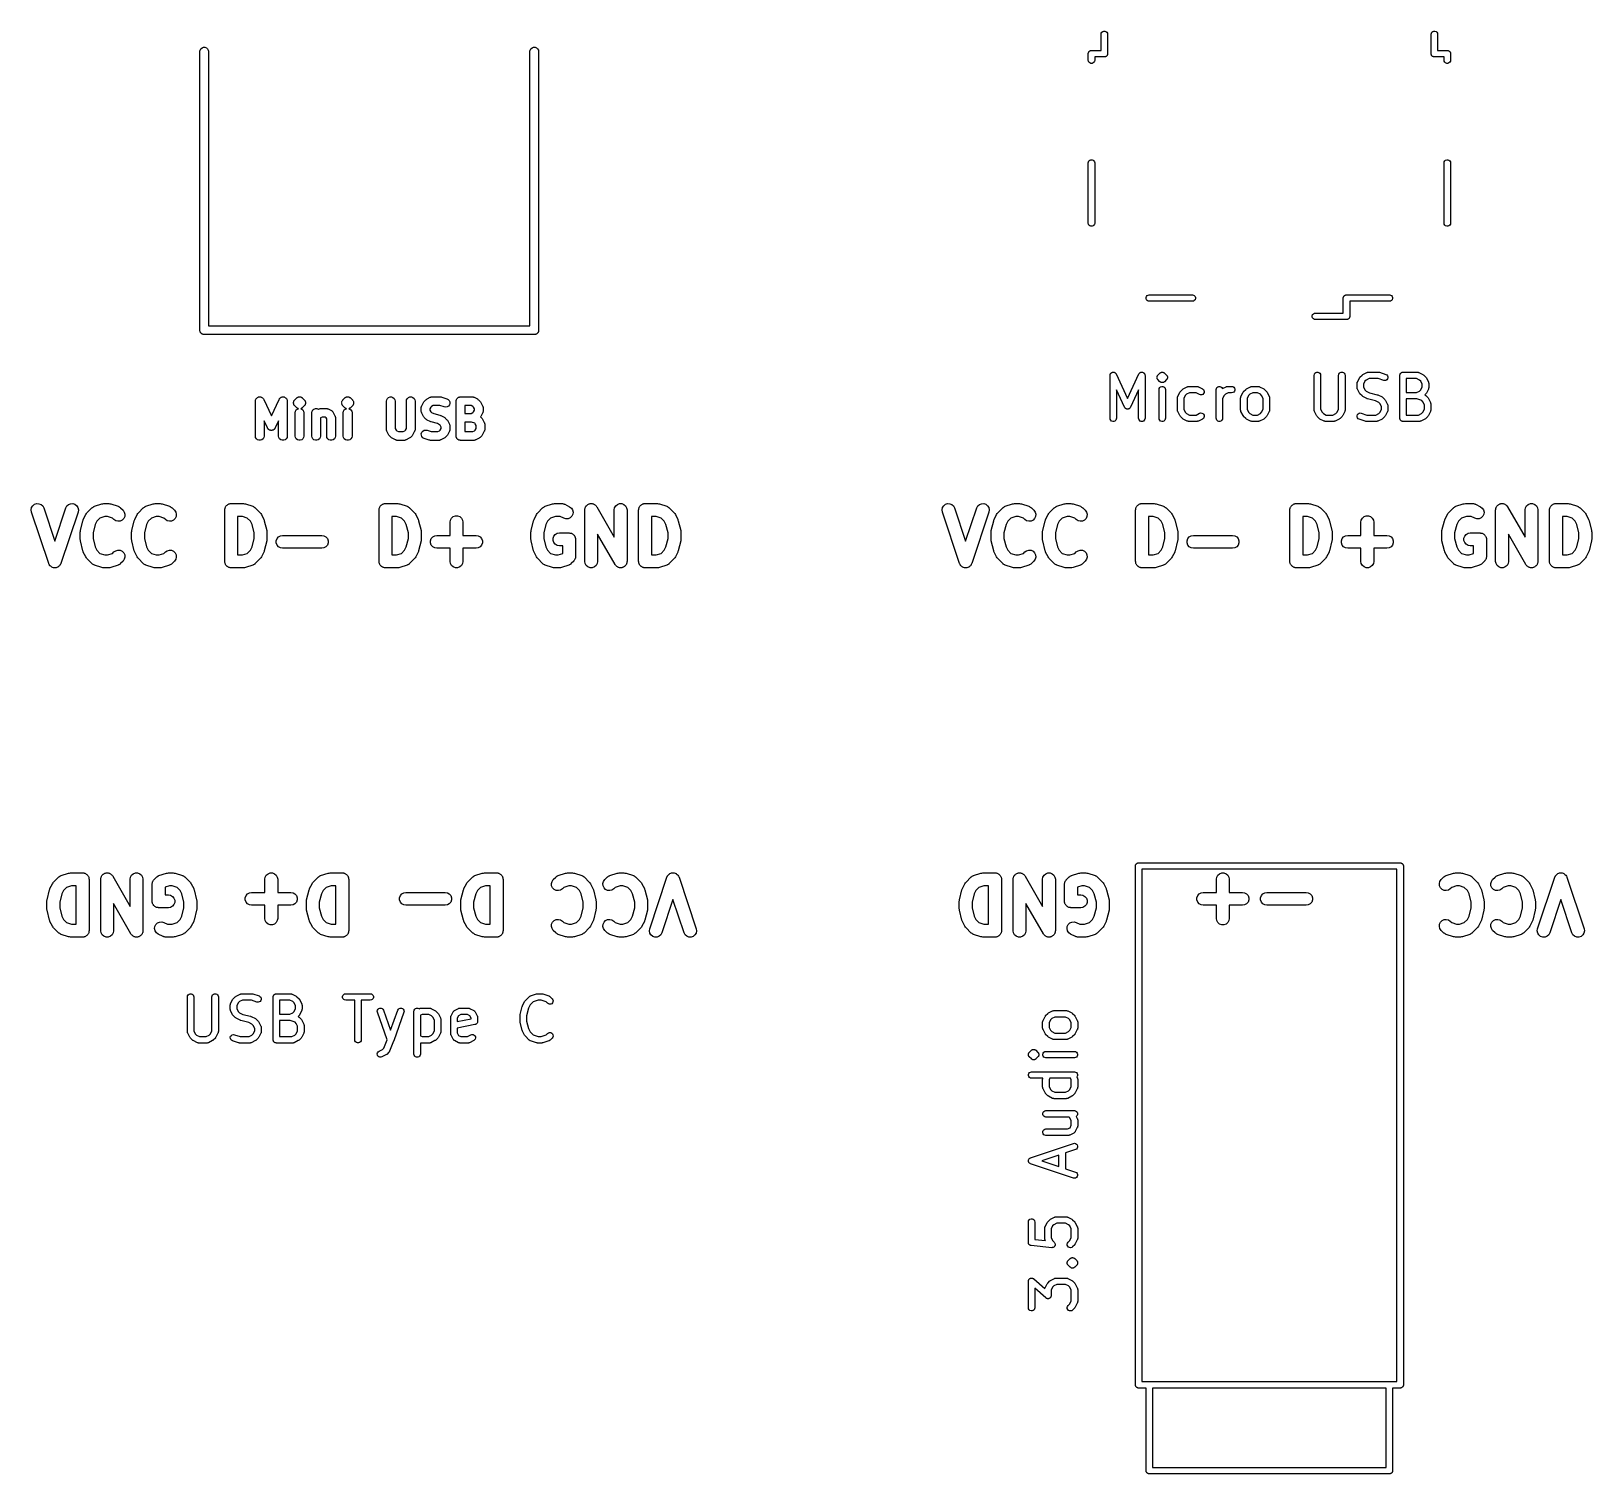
# Model space of a CAD drawing. Extents: x 17.1 to 53.5, y -48.1 to -14.4.
import ezdxf

# ---------------------------------------------------------------- set-up
doc = ezdxf.new("R2010")
doc.units = 0
doc.header["$MEASUREMENT"] = 0
doc.layers.add('BLACK', color=7, linetype='CONTINUOUS')

msp = doc.modelspace()

# ---------------------------------------------------------------- linework, layer by layer
at = {"layer": 'BLACK', "linetype": 'CONTINUOUS'}
for p, q in [((42.075, -14.4934), (42.0784, -14.474)), ((42.075, -14.875), (42.075, -14.4934)), ((42.0784, -14.474), (42.0917, -14.451)), ((42.0917, -14.451), (42.1119, -14.434)), ((42.1119, -14.434), (42.1368, -14.425)), ((42.1368, -14.425), (42.1632, -14.425)), ((42.1632, -14.425), (42.1881, -14.434)), ((42.1881, -14.434), (42.2083, -14.451)), ((42.2083, -14.451), (42.2216, -14.474)), ((42.2216, -14.474), (42.225, -14.4934)), ((42.225, -14.4934), (42.225, -14.9566)), ((49.775, -14.4934), (49.7784, -14.474)), ((49.775, -14.9566), (49.775, -14.4934)), ((49.7784, -14.474), (49.7917, -14.451)), ((49.7917, -14.451), (49.8119, -14.434)), ((49.8119, -14.434), (49.8368, -14.425)), ((49.8368, -14.425), (49.8632, -14.425)), ((49.8632, -14.425), (49.8881, -14.434)), ((49.8881, -14.434), (49.9083, -14.451)), ((49.9083, -14.451), (49.9216, -14.474)), ((49.9216, -14.474), (49.925, -14.4934)), ((49.925, -14.4934), (49.925, -14.875)), ((21.05, -14.8913), (21.0546, -14.8653)), ((21.05, -21.4087), (21.05, -14.8913)), ((21.0546, -14.8653), (21.0722, -14.8347)), ((21.0722, -14.8347), (21.0992, -14.8121)), ((21.0992, -14.8121), (21.1324, -14.8)), ((21.1324, -14.8), (21.1676, -14.8)), ((21.1676, -14.8), (21.2008, -14.8121)), ((21.2008, -14.8121), (21.2278, -14.8347)), ((21.2278, -14.8347), (21.2454, -14.8653)), ((21.2454, -14.8653), (21.25, -14.8913)), ((21.25, -14.8913), (21.25, -21.3)), ((28.75, -14.8913), (28.7546, -14.8653)), ((28.75, -21.3), (28.75, -14.8913)), ((28.7546, -14.8653), (28.7722, -14.8347)), ((28.7722, -14.8347), (28.7992, -14.8121)), ((28.7992, -14.8121), (28.8324, -14.8)), ((28.8324, -14.8), (28.8676, -14.8)), ((28.8676, -14.8), (28.9008, -14.8121)), ((28.9008, -14.8121), (28.9278, -14.8347)), ((28.9278, -14.8347), (28.9454, -14.8653)), ((28.9454, -14.8653), (28.95, -14.8913)), ((28.95, -14.8913), (28.95, -21.4087)), ((41.7773, -14.9305), (41.7784, -14.924)), ((41.7784, -14.924), (41.7818, -14.9182)), ((41.7818, -14.9182), (41.784, -14.9119)), ((41.784, -14.9119), (41.7883, -14.9068)), ((41.7883, -14.9068), (41.7917, -14.901)), ((41.7917, -14.901), (41.7968, -14.8968)), ((41.7968, -14.8968), (41.801, -14.8917)), ((41.801, -14.8917), (41.8068, -14.8883)), ((41.8068, -14.8883), (41.8119, -14.884)), ((41.8119, -14.884), (41.8182, -14.8818)), ((41.8182, -14.8818), (41.824, -14.8784)), ((41.824, -14.8784), (41.8305, -14.8773)), ((41.8305, -14.8773), (41.8368, -14.875)), ((41.8368, -14.875), (41.8434, -14.875)), ((41.8434, -14.875), (41.8434, -14.875)), ((41.8434, -14.875), (42.075, -14.875)), ((49.925, -14.875), (50.1566, -14.875)), ((50.1566, -14.875), (50.1566, -14.875)), ((50.1566, -14.875), (50.1632, -14.875)), ((50.1632, -14.875), (50.1695, -14.8773)), ((50.1695, -14.8773), (50.176, -14.8784)), ((50.176, -14.8784), (50.1818, -14.8818)), ((50.1818, -14.8818), (50.1881, -14.884)), ((50.1881, -14.884), (50.1932, -14.8883)), ((50.1932, -14.8883), (50.199, -14.8917)), ((50.199, -14.8917), (50.2032, -14.8968)), ((50.2032, -14.8968), (50.2083, -14.901)), ((50.2083, -14.901), (50.2117, -14.9068)), ((50.2117, -14.9068), (50.216, -14.9119)), ((50.216, -14.9119), (50.2182, -14.9182)), ((50.2182, -14.9182), (50.2216, -14.924)), ((50.2216, -14.924), (50.2227, -14.9305)), ((41.775, -14.9368), (41.7773, -14.9305)), ((41.775, -14.9434), (41.775, -14.9368)), ((41.775, -15.1066), (41.775, -14.9434)), ((41.775, -14.9434), (41.775, -14.9434)), ((41.7784, -15.126), (41.775, -15.1066)), ((41.7917, -15.149), (41.7784, -15.126)), ((41.8119, -15.166), (41.7917, -15.149)), ((41.8368, -15.175), (41.8119, -15.166)), ((41.8632, -15.175), (41.8368, -15.175)), ((41.8881, -15.166), (41.8632, -15.175)), ((41.9083, -15.149), (41.8881, -15.166)), ((41.9216, -15.126), (41.9083, -15.149)), ((41.925, -15.1066), (41.9216, -15.126)), ((42.1566, -15.025), (41.925, -15.025)), ((41.925, -15.025), (41.925, -15.1066)), ((42.1632, -15.025), (42.1566, -15.025)), ((42.1566, -15.025), (42.1566, -15.025)), ((42.1695, -15.0227), (42.1632, -15.025)), ((42.176, -15.0216), (42.1695, -15.0227)), ((42.1818, -15.0182), (42.176, -15.0216)), ((42.1881, -15.016), (42.1818, -15.0182)), ((42.1932, -15.0117), (42.1881, -15.016)), ((42.199, -15.0083), (42.1932, -15.0117)), ((42.2032, -15.0032), (42.199, -15.0083)), ((42.2083, -14.999), (42.2032, -15.0032)), ((42.2117, -14.9932), (42.2083, -14.999)), ((42.216, -14.9881), (42.2117, -14.9932)), ((42.2182, -14.9818), (42.216, -14.9881)), ((42.2216, -14.976), (42.2182, -14.9818)), ((42.2227, -14.9695), (42.2216, -14.976)), ((42.225, -14.9632), (42.2227, -14.9695)), ((42.225, -14.9566), (42.225, -14.9566)), ((42.225, -14.9566), (42.225, -14.9632)), ((49.775, -14.9632), (49.775, -14.9566)), ((49.775, -14.9566), (49.775, -14.9566)), ((49.7773, -14.9695), (49.775, -14.9632)), ((49.7784, -14.976), (49.7773, -14.9695)), ((49.7818, -14.9818), (49.7784, -14.976)), ((49.784, -14.9881), (49.7818, -14.9818)), ((49.7883, -14.9932), (49.784, -14.9881)), ((49.7917, -14.999), (49.7883, -14.9932)), ((49.7968, -15.0032), (49.7917, -14.999)), ((49.801, -15.0083), (49.7968, -15.0032)), ((49.8068, -15.0117), (49.801, -15.0083)), ((49.8119, -15.016), (49.8068, -15.0117)), ((49.8182, -15.0182), (49.8119, -15.016)), ((49.824, -15.0216), (49.8182, -15.0182)), ((49.8305, -15.0227), (49.824, -15.0216)), ((49.8368, -15.025), (49.8305, -15.0227)), ((49.8434, -15.025), (49.8368, -15.025)), ((50.075, -15.025), (49.8434, -15.025)), ((49.8434, -15.025), (49.8434, -15.025)), ((50.075, -15.1066), (50.075, -15.025)), ((50.0784, -15.126), (50.075, -15.1066)), ((50.0917, -15.149), (50.0784, -15.126)), ((50.1119, -15.166), (50.0917, -15.149)), ((50.1368, -15.175), (50.1119, -15.166)), ((50.1632, -15.175), (50.1368, -15.175)), ((50.1881, -15.166), (50.1632, -15.175)), ((50.2083, -15.149), (50.1881, -15.166)), ((50.2216, -15.126), (50.2083, -15.149)), ((50.225, -15.1066), (50.2216, -15.126)), ((50.2227, -14.9305), (50.225, -14.9368)), ((50.225, -14.9368), (50.225, -14.9434)), ((50.225, -14.9434), (50.225, -14.9434)), ((50.225, -14.9434), (50.225, -15.1066)), ((41.775, -17.4934), (41.7784, -17.474)), ((41.7784, -17.474), (41.7917, -17.451)), ((41.7917, -17.451), (41.8119, -17.434)), ((41.8119, -17.434), (41.8368, -17.425)), ((41.8368, -17.425), (41.8632, -17.425)), ((41.8632, -17.425), (41.8881, -17.434)), ((41.8881, -17.434), (41.9083, -17.451)), ((41.9083, -17.451), (41.9216, -17.474)), ((41.9216, -17.474), (41.925, -17.4934)), ((50.075, -17.4934), (50.0784, -17.474)), ((50.0784, -17.474), (50.0917, -17.451)), ((50.0917, -17.451), (50.1119, -17.434)), ((50.1119, -17.434), (50.1368, -17.425)), ((50.1368, -17.425), (50.1632, -17.425)), ((50.1632, -17.425), (50.1881, -17.434)), ((50.1881, -17.434), (50.2083, -17.451)), ((50.2083, -17.451), (50.2216, -17.474)), ((50.2216, -17.474), (50.225, -17.4934)), ((41.775, -18.9066), (41.775, -17.4934)), ((41.925, -17.4934), (41.925, -18.9066)), ((50.075, -18.9066), (50.075, -17.4934)), ((50.225, -17.4934), (50.225, -18.9066)), ((41.7784, -18.926), (41.775, -18.9066)), ((41.7917, -18.949), (41.7784, -18.926)), ((41.9216, -18.926), (41.9083, -18.949)), ((41.925, -18.9066), (41.9216, -18.926)), ((50.0784, -18.926), (50.075, -18.9066)), ((50.0917, -18.949), (50.0784, -18.926)), ((50.2216, -18.926), (50.2083, -18.949)), ((50.225, -18.9066), (50.2216, -18.926)), ((41.8119, -18.966), (41.7917, -18.949)), ((41.8368, -18.975), (41.8119, -18.966)), ((41.8632, -18.975), (41.8368, -18.975)), ((41.8881, -18.966), (41.8632, -18.975)), ((41.9083, -18.949), (41.8881, -18.966)), ((50.1119, -18.966), (50.0917, -18.949)), ((50.1368, -18.975), (50.1119, -18.966)), ((50.1632, -18.975), (50.1368, -18.975)), ((50.1881, -18.966), (50.1632, -18.975)), ((50.2083, -18.949), (50.1881, -18.966)), ((43.125, -20.6368), (43.134, -20.6119)), ((43.125, -20.6632), (43.125, -20.6368)), ((43.134, -20.6881), (43.125, -20.6632)), ((43.134, -20.6119), (43.151, -20.5917)), ((43.151, -20.7083), (43.134, -20.6881)), ((43.151, -20.5917), (43.174, -20.5784)), ((43.174, -20.7216), (43.151, -20.7083)), ((43.174, -20.5784), (43.1934, -20.575)), ((43.1934, -20.725), (43.174, -20.7216)), ((43.1934, -20.575), (44.2066, -20.575)), ((44.2066, -20.725), (43.1934, -20.725)), ((44.2066, -20.575), (44.226, -20.5784)), ((44.226, -20.7216), (44.2066, -20.725)), ((44.226, -20.5784), (44.249, -20.5917)), ((44.249, -20.7083), (44.226, -20.7216)), ((44.249, -20.5917), (44.266, -20.6119)), ((44.266, -20.6881), (44.249, -20.7083)), ((44.266, -20.6119), (44.275, -20.6368)), ((44.275, -20.6632), (44.266, -20.6881)), ((44.275, -20.6368), (44.275, -20.6632)), ((47.725, -20.6368), (47.7273, -20.6305)), ((47.725, -20.6434), (47.725, -20.6368)), ((47.725, -21), (47.725, -20.6434)), ((47.7273, -20.6305), (47.7284, -20.624)), ((47.7284, -20.624), (47.7318, -20.6182)), ((47.7318, -20.6182), (47.734, -20.6119)), ((47.734, -20.6119), (47.7383, -20.6068)), ((47.7383, -20.6068), (47.7417, -20.601)), ((47.7417, -20.601), (47.7468, -20.5968)), ((47.7468, -20.5968), (47.751, -20.5917)), ((47.751, -20.5917), (47.7568, -20.5883)), ((47.7568, -20.5883), (47.7619, -20.584)), ((47.7619, -20.584), (47.7682, -20.5818)), ((47.7682, -20.5818), (47.774, -20.5784)), ((47.774, -20.5784), (47.7805, -20.5773)), ((47.7805, -20.5773), (47.7868, -20.575)), ((47.7868, -20.575), (47.7934, -20.575)), ((47.7934, -20.575), (47.7934, -20.575)), ((47.7934, -20.575), (48.8066, -20.575)), ((48.8066, -20.725), (47.875, -20.725)), ((47.875, -20.725), (47.875, -21.0816)), ((48.8066, -20.575), (48.826, -20.5784)), ((48.826, -20.7216), (48.8066, -20.725)), ((48.826, -20.5784), (48.849, -20.5917)), ((48.849, -20.7083), (48.826, -20.7216)), ((48.849, -20.5917), (48.866, -20.6119)), ((48.866, -20.6881), (48.849, -20.7083)), ((48.866, -20.6119), (48.875, -20.6368)), ((48.875, -20.6632), (48.866, -20.6881)), ((48.875, -20.6368), (48.875, -20.6632)), ((47, -21.0618), (47.009, -21.0369)), ((47, -21.0882), (47, -21.0618)), ((47.009, -21.1131), (47, -21.0882)), ((47.009, -21.0369), (47.026, -21.0167)), ((47.026, -21.1333), (47.009, -21.1131)), ((47.026, -21.0167), (47.049, -21.0034)), ((47.049, -21.0034), (47.0684, -21)), ((47.0684, -21), (47.725, -21)), ((47.866, -21.1131), (47.8617, -21.1182)), ((47.8682, -21.1068), (47.866, -21.1131)), ((47.8716, -21.101), (47.8682, -21.1068)), ((47.8727, -21.0945), (47.8716, -21.101)), ((47.875, -21.0882), (47.8727, -21.0945)), ((47.875, -21.0816), (47.875, -21.0816)), ((47.875, -21.0816), (47.875, -21.0882)), ((21.05, -21.4176), (21.05, -21.4087)), ((21.05, -21.4087), (21.05, -21.4087)), ((21.053, -21.426), (21.05, -21.4176)), ((21.0546, -21.4347), (21.053, -21.426)), ((21.059, -21.4424), (21.0546, -21.4347)), ((21.0621, -21.4508), (21.059, -21.4424)), ((21.0678, -21.4576), (21.0621, -21.4508)), ((21.0722, -21.4653), (21.0678, -21.4576)), ((21.079, -21.471), (21.0722, -21.4653)), ((21.0847, -21.4778), (21.079, -21.471)), ((21.0924, -21.4822), (21.0847, -21.4778)), ((21.25, -21.3), (28.75, -21.3)), ((28.9153, -21.4778), (28.9076, -21.4822)), ((28.921, -21.471), (28.9153, -21.4778)), ((28.9278, -21.4653), (28.921, -21.471)), ((28.9322, -21.4576), (28.9278, -21.4653)), ((28.9379, -21.4508), (28.9322, -21.4576)), ((28.941, -21.4424), (28.9379, -21.4508)), ((28.9454, -21.4347), (28.941, -21.4424)), ((28.947, -21.426), (28.9454, -21.4347)), ((28.95, -21.4176), (28.947, -21.426)), ((28.95, -21.4087), (28.95, -21.4088)), ((28.95, -21.4088), (28.95, -21.4176)), ((47.049, -21.1466), (47.026, -21.1333)), ((47.0684, -21.15), (47.049, -21.1466)), ((47.8066, -21.15), (47.0684, -21.15)), ((47.8132, -21.15), (47.8066, -21.15)), ((47.8066, -21.15), (47.8066, -21.15)), ((47.8195, -21.1477), (47.8132, -21.15)), ((47.826, -21.1466), (47.8195, -21.1477)), ((47.8318, -21.1432), (47.826, -21.1466)), ((47.8381, -21.141), (47.8318, -21.1432)), ((47.8432, -21.1367), (47.8381, -21.141)), ((47.849, -21.1333), (47.8432, -21.1367)), ((47.8532, -21.1282), (47.849, -21.1333)), ((47.8583, -21.124), (47.8532, -21.1282)), ((47.8617, -21.1182), (47.8583, -21.124)), ((21.0992, -21.4879), (21.0924, -21.4822)), ((21.1076, -21.491), (21.0992, -21.4879)), ((21.1153, -21.4954), (21.1076, -21.491)), ((21.124, -21.497), (21.1153, -21.4954)), ((21.1324, -21.5), (21.124, -21.497)), ((21.1412, -21.5), (21.1324, -21.5)), ((21.1413, -21.5), (21.1412, -21.5)), ((28.8587, -21.5), (21.1413, -21.5)), ((28.8588, -21.5), (28.8587, -21.5)), ((28.8676, -21.5), (28.8588, -21.5)), ((28.876, -21.497), (28.8676, -21.5)), ((28.8847, -21.4954), (28.876, -21.497)), ((28.8924, -21.491), (28.8847, -21.4954)), ((28.9008, -21.4879), (28.8924, -21.491)), ((28.9076, -21.4822), (28.9008, -21.4879)), ((42.2821, -22.4524), (42.2838, -22.4427)), ((42.2821, -23.4524), (42.2821, -22.4524)), ((42.2838, -22.4427), (42.2847, -22.433)), ((42.2847, -22.433), (42.2861, -22.43)), ((42.2861, -22.43), (42.2867, -22.4267)), ((42.2867, -22.4267), (42.2916, -22.4183)), ((42.2916, -22.4183), (42.2957, -22.4094)), ((42.2957, -22.4094), (42.298, -22.407)), ((42.298, -22.407), (42.2997, -22.4042)), ((42.2997, -22.4042), (42.3072, -22.3979)), ((42.3072, -22.3979), (42.3141, -22.391)), ((42.3141, -22.391), (42.3171, -22.3896)), ((42.3171, -22.3896), (42.3196, -22.3874)), ((42.3196, -22.3874), (42.3288, -22.3841)), ((42.3288, -22.3841), (42.3377, -22.3799)), ((42.3377, -22.3799), (42.341, -22.3797)), ((42.341, -22.3797), (42.3441, -22.3785)), ((42.3441, -22.3785), (42.3539, -22.3785)), ((42.3539, -22.3785), (42.3637, -22.3777)), ((42.3637, -22.3777), (42.3669, -22.3785)), ((42.3669, -22.3785), (42.3702, -22.3785)), ((42.3702, -22.3785), (42.3794, -22.3819)), ((42.3794, -22.3819), (42.3888, -22.3844)), ((42.3888, -22.3844), (42.3915, -22.3863)), ((42.3915, -22.3863), (42.3946, -22.3874)), ((42.3946, -22.3874), (42.4021, -22.3937)), ((42.4021, -22.3937), (42.4102, -22.3993)), ((42.4102, -22.3993), (42.4121, -22.402)), ((42.4121, -22.402), (42.4146, -22.4042)), ((42.4146, -22.4042), (42.4195, -22.4126)), ((42.4195, -22.4126), (42.4251, -22.4207)), ((42.4251, -22.4207), (42.6905, -22.9893)), ((42.6905, -22.9893), (42.9558, -22.4207)), ((42.9558, -22.4207), (42.9615, -22.4126)), ((42.9615, -22.4126), (42.9664, -22.4042)), ((42.9664, -22.4042), (42.9689, -22.402)), ((42.9689, -22.402), (42.9708, -22.3993)), ((42.9708, -22.3993), (42.9788, -22.3937)), ((42.9788, -22.3937), (42.9863, -22.3874)), ((42.9863, -22.3874), (42.9894, -22.3863)), ((42.9894, -22.3863), (42.9921, -22.3844)), ((42.9921, -22.3844), (43.0016, -22.3819)), ((43.0016, -22.3819), (43.0108, -22.3785)), ((43.0108, -22.3785), (43.0141, -22.3785)), ((43.0141, -22.3785), (43.0173, -22.3777)), ((43.0173, -22.3777), (43.027, -22.3785)), ((43.027, -22.3785), (43.0368, -22.3785)), ((43.0368, -22.3785), (43.0399, -22.3796)), ((43.0399, -22.3796), (43.0432, -22.3799)), ((43.0432, -22.3799), (43.0521, -22.3841)), ((43.0521, -22.3841), (43.0613, -22.3874)), ((43.0613, -22.3874), (43.0638, -22.3896)), ((43.0638, -22.3896), (43.0668, -22.391)), ((43.0668, -22.391), (43.0738, -22.3979)), ((43.0738, -22.3979), (43.0813, -22.4042)), ((43.0813, -22.4042), (43.0829, -22.407)), ((43.0829, -22.407), (43.0853, -22.4094)), ((43.0853, -22.4094), (43.0894, -22.4183)), ((43.0894, -22.4183), (43.0943, -22.4267)), ((43.0943, -22.4267), (43.0949, -22.43)), ((43.0949, -22.43), (43.0963, -22.433)), ((43.0963, -22.433), (43.0971, -22.4427)), ((43.0971, -22.4427), (43.0988, -22.4524)), ((43.0988, -22.4524), (43.0988, -23.4524)), ((43.3777, -22.4935), (43.3794, -22.4871)), ((43.3782, -22.5), (43.3777, -22.4935)), ((43.3777, -22.5065), (43.3782, -22.5)), ((43.3794, -22.5129), (43.3777, -22.5065)), ((43.3794, -22.4871), (43.3799, -22.4806)), ((43.3799, -22.5194), (43.3794, -22.5129)), ((43.3799, -22.4806), (43.3827, -22.4746)), ((43.3827, -22.5254), (43.3799, -22.5194)), ((43.3827, -22.4746), (43.3844, -22.4683)), ((43.3844, -22.5317), (43.3827, -22.5254)), ((43.3844, -22.4683), (43.3882, -22.4629)), ((43.3882, -22.5371), (43.3844, -22.5317)), ((43.3882, -22.4629), (43.3909, -22.457)), ((43.3909, -22.543), (43.3882, -22.5371)), ((43.3909, -22.457), (43.3956, -22.4523)), ((43.3956, -22.5477), (43.3909, -22.543)), ((43.3956, -22.4523), (43.3993, -22.447)), ((43.3993, -22.553), (43.3956, -22.5477)), ((43.3993, -22.447), (43.447, -22.3993)), ((43.447, -22.6007), (43.3993, -22.553)), ((43.447, -22.3993), (43.4523, -22.3956)), ((43.4523, -22.3956), (43.457, -22.3909)), ((43.457, -22.3909), (43.46, -22.3895)), ((43.46, -22.3895), (43.4625, -22.3874)), ((43.4625, -22.3874), (43.4656, -22.3863)), ((43.4656, -22.3863), (43.4683, -22.3844)), ((43.4683, -22.3844), (43.4746, -22.3827)), ((43.4746, -22.3827), (43.4806, -22.3799)), ((43.4806, -22.3799), (43.4839, -22.3796)), ((43.4839, -22.3796), (43.487, -22.3785)), ((43.487, -22.3785), (43.4903, -22.3785)), ((43.4903, -22.3785), (43.4935, -22.3777)), ((43.4935, -22.3777), (43.5, -22.3782)), ((43.5, -22.3782), (43.5065, -22.3777)), ((43.5065, -22.3777), (43.5097, -22.3785)), ((43.5097, -22.3785), (43.513, -22.3785)), ((43.513, -22.3785), (43.5161, -22.3796)), ((43.5161, -22.3796), (43.5194, -22.3799)), ((43.5194, -22.3799), (43.5254, -22.3827)), ((43.5254, -22.3827), (43.5317, -22.3844)), ((43.5317, -22.3844), (43.5344, -22.3863)), ((43.5344, -22.3863), (43.5375, -22.3874)), ((43.5375, -22.3874), (43.54, -22.3895)), ((43.54, -22.3895), (43.543, -22.3909)), ((43.543, -22.3909), (43.5477, -22.3956)), ((43.5477, -22.3956), (43.553, -22.3993)), ((43.553, -22.3993), (43.6007, -22.447)), ((43.6007, -22.553), (43.553, -22.6007)), ((43.6007, -22.447), (43.6044, -22.4523)), ((43.6044, -22.5477), (43.6007, -22.553)), ((43.6044, -22.4523), (43.6091, -22.457)), ((43.6091, -22.543), (43.6044, -22.5477)), ((43.6091, -22.457), (43.6118, -22.4629)), ((43.6118, -22.5371), (43.6091, -22.543)), ((43.6118, -22.4629), (43.6156, -22.4683)), ((43.6156, -22.5317), (43.6118, -22.5371)), ((43.6156, -22.4683), (43.6173, -22.4746)), ((43.6173, -22.5254), (43.6156, -22.5317)), ((43.6173, -22.4746), (43.6201, -22.4806)), ((43.6201, -22.5194), (43.6173, -22.5254)), ((43.6201, -22.4806), (43.6206, -22.4871)), ((43.6206, -22.5129), (43.6201, -22.5194)), ((43.6206, -22.4871), (43.6223, -22.4935)), ((43.6223, -22.5065), (43.6206, -22.5129)), ((43.6223, -22.4935), (43.6218, -22.5)), ((43.6218, -22.5), (43.6223, -22.5065)), ((47.044, -22.4524), (47.0486, -22.4267)), ((47.044, -23.2619), (47.044, -22.4524)), ((47.0486, -22.4267), (47.0616, -22.4042)), ((47.0616, -22.4042), (47.0815, -22.3874)), ((47.0815, -22.3874), (47.106, -22.3785)), ((47.106, -22.3785), (47.1321, -22.3785)), ((47.1321, -22.3785), (47.1565, -22.3874)), ((47.1565, -22.3874), (47.1765, -22.4042)), ((47.1765, -22.4042), (47.1895, -22.4267)), ((47.1895, -22.4267), (47.194, -22.4524)), ((47.194, -22.4524), (47.194, -23.2442)), ((47.6155, -22.4524), (47.62, -22.4267)), ((47.6155, -23.2442), (47.6155, -22.4524)), ((47.62, -22.4267), (47.633, -22.4042)), ((47.633, -22.4042), (47.653, -22.3874)), ((47.653, -22.3874), (47.6775, -22.3785)), ((47.6775, -22.3785), (47.7035, -22.3785)), ((47.7035, -22.3785), (47.728, -22.3874)), ((47.728, -22.3874), (47.7479, -22.4042)), ((47.7479, -22.4042), (47.761, -22.4267)), ((47.761, -22.4267), (47.7655, -22.4524)), ((47.7655, -22.4524), (47.7655, -23.2619)), ((48.052, -22.6093), (48.0996, -22.5141)), ((48.0996, -22.5141), (48.1067, -22.5044)), ((48.1067, -22.5044), (48.1136, -22.4946)), ((48.1136, -22.4946), (48.1613, -22.447)), ((48.1613, -22.447), (48.1711, -22.4401)), ((48.1711, -22.4401), (48.1807, -22.4329)), ((48.1807, -22.4329), (48.276, -22.3853)), ((48.2587, -22.5616), (48.2283, -22.592)), ((48.3272, -22.5274), (48.2587, -22.5616)), ((48.276, -22.3853), (48.2801, -22.3841)), ((48.2801, -22.3841), (48.2839, -22.3819)), ((48.2839, -22.3819), (48.2925, -22.3804)), ((48.2925, -22.3804), (48.3009, -22.3779)), ((48.3009, -22.3779), (48.3053, -22.3781)), ((48.3053, -22.3781), (48.3095, -22.3774)), ((48.3095, -22.3774), (48.5476, -22.3774)), ((48.5354, -22.5274), (48.3272, -22.5274)), ((48.6668, -22.5712), (48.5354, -22.5274)), ((48.5476, -22.3774), (48.5595, -22.3795)), ((48.5595, -22.3795), (48.5713, -22.3812)), ((48.5713, -22.3812), (48.7142, -22.4288)), ((48.6925, -22.575), (48.6668, -22.5712)), ((48.718, -22.5697), (48.6925, -22.575)), ((48.7142, -22.4288), (48.7371, -22.4413)), ((48.7402, -22.5561), (48.718, -22.5697)), ((48.7371, -22.4413), (48.7544, -22.4607)), ((48.7564, -22.5357), (48.7402, -22.5561)), ((48.7544, -22.4607), (48.764, -22.485)), ((48.7647, -22.511), (48.7564, -22.5357)), ((48.764, -22.485), (48.7647, -22.511)), ((49.044, -22.4524), (49.0452, -22.4459)), ((49.044, -23.4524), (49.044, -22.4524)), ((49.0452, -22.4394), (49.0474, -22.4332)), ((49.0452, -22.4459), (49.0452, -22.4394)), ((49.0474, -22.4332), (49.0486, -22.4267)), ((49.0486, -22.4267), (49.0519, -22.421)), ((49.0519, -22.421), (49.0541, -22.4149)), ((49.0541, -22.4149), (49.0583, -22.4099)), ((49.0583, -22.4099), (49.0616, -22.4042)), ((49.0616, -22.4042), (49.0666, -22.4)), ((49.0666, -22.4), (49.0708, -22.3949)), ((49.0708, -22.3949), (49.0765, -22.3916)), ((49.0765, -22.3916), (49.0815, -22.3874)), ((49.0815, -22.3874), (49.0877, -22.3852)), ((49.0877, -22.3852), (49.0934, -22.3819)), ((49.0934, -22.3819), (49.0999, -22.3808)), ((49.0999, -22.3808), (49.106, -22.3785)), ((49.106, -22.3785), (49.1126, -22.3785)), ((49.1126, -22.3785), (49.119, -22.3774)), ((49.119, -22.3774), (49.4524, -22.3774)), ((49.194, -22.5274), (49.194, -22.8536)), ((49.4347, -22.5274), (49.194, -22.5274)), ((49.5032, -22.5616), (49.4347, -22.5274)), ((49.4524, -22.3774), (49.4566, -22.3781)), ((49.4566, -22.3781), (49.461, -22.3779)), ((49.461, -22.3779), (49.4694, -22.3804)), ((49.4694, -22.3804), (49.478, -22.3819)), ((49.478, -22.3819), (49.4818, -22.3841)), ((49.4818, -22.3841), (49.4859, -22.3853)), ((49.4859, -22.3853), (49.5812, -22.4329)), ((49.5336, -22.592), (49.5032, -22.5616)), ((49.5812, -22.4329), (49.5908, -22.4401)), ((49.5908, -22.4401), (49.6007, -22.447)), ((49.6007, -22.447), (49.6483, -22.4946)), ((49.6483, -22.4946), (49.6552, -22.5044)), ((49.6552, -22.5044), (49.6623, -22.5141)), ((49.6623, -22.5141), (49.7099, -22.6093)), ((42.6225, -23.1984), (42.4321, -22.7904)), ((42.4321, -22.7904), (42.4321, -23.4524)), ((42.9488, -22.7904), (42.7584, -23.1984)), ((42.9488, -23.4524), (42.9488, -22.7904)), ((43.425, -22.7857), (43.4295, -22.7601)), ((43.425, -23.4524), (43.425, -22.7857)), ((43.4295, -22.7601), (43.4425, -22.7375)), ((43.4425, -22.7375), (43.4625, -22.7208)), ((43.4523, -22.6044), (43.447, -22.6007)), ((43.457, -22.6091), (43.4523, -22.6044)), ((43.46, -22.6105), (43.457, -22.6091)), ((43.4625, -22.6126), (43.46, -22.6105)), ((43.4656, -22.6137), (43.4625, -22.6126)), ((43.4625, -22.7208), (43.487, -22.7119)), ((43.4683, -22.6156), (43.4656, -22.6137)), ((43.4746, -22.6173), (43.4683, -22.6156)), ((43.4806, -22.6201), (43.4746, -22.6173)), ((43.4839, -22.6204), (43.4806, -22.6201)), ((43.487, -22.6215), (43.4839, -22.6204)), ((43.4903, -22.6215), (43.487, -22.6215)), ((43.487, -22.7119), (43.513, -22.7119)), ((43.4935, -22.6223), (43.4903, -22.6215)), ((43.5, -22.6218), (43.4935, -22.6223)), ((43.5065, -22.6223), (43.5, -22.6218)), ((43.5097, -22.6215), (43.5065, -22.6223)), ((43.513, -22.6215), (43.5097, -22.6215)), ((43.5161, -22.6203), (43.513, -22.6215)), ((43.513, -22.7119), (43.5375, -22.7208)), ((43.5194, -22.6201), (43.5161, -22.6203)), ((43.5254, -22.6173), (43.5194, -22.6201)), ((43.5317, -22.6156), (43.5254, -22.6173)), ((43.5344, -22.6137), (43.5317, -22.6156)), ((43.5375, -22.6126), (43.5344, -22.6137)), ((43.54, -22.6105), (43.5375, -22.6126)), ((43.5375, -22.7208), (43.5575, -22.7375)), ((43.543, -22.6091), (43.54, -22.6105)), ((43.5477, -22.6044), (43.543, -22.6091)), ((43.553, -22.6007), (43.5477, -22.6044)), ((43.5575, -22.7375), (43.5705, -22.7601)), ((43.5705, -22.7601), (43.575, -22.7857)), ((43.575, -22.7857), (43.575, -23.4524)), ((43.8615, -22.9426), (43.9091, -22.8474)), ((43.9091, -22.8474), (43.9163, -22.8378)), ((43.9163, -22.8378), (43.9232, -22.8279)), ((43.9232, -22.8279), (43.9708, -22.7803)), ((43.9708, -22.7803), (43.9806, -22.7734)), ((43.9806, -22.7734), (43.9903, -22.7663)), ((43.9903, -22.7663), (44.0855, -22.7186)), ((44.0378, -22.9254), (44.0036, -22.9939)), ((44.0682, -22.895), (44.0378, -22.9254)), ((44.1368, -22.8607), (44.0682, -22.895)), ((44.0855, -22.7186), (44.0896, -22.7174)), ((44.0896, -22.7174), (44.0934, -22.7152)), ((44.0934, -22.7152), (44.1021, -22.7137)), ((44.1021, -22.7137), (44.1105, -22.7112)), ((44.1105, -22.7112), (44.1148, -22.7115)), ((44.1148, -22.7115), (44.119, -22.7107)), ((44.119, -22.7107), (44.3095, -22.7107)), ((44.2918, -22.8607), (44.1368, -22.8607)), ((44.3712, -22.9004), (44.2918, -22.8607)), ((44.3095, -22.7107), (44.3138, -22.7115)), ((44.3138, -22.7115), (44.3181, -22.7112)), ((44.3181, -22.7112), (44.3265, -22.7137)), ((44.3265, -22.7137), (44.3352, -22.7152)), ((44.3352, -22.7152), (44.3389, -22.7174)), ((44.3389, -22.7174), (44.3431, -22.7186)), ((44.3431, -22.7186), (44.4383, -22.7663)), ((44.3962, -22.9078), (44.3712, -22.9004)), ((44.4222, -22.9063), (44.3962, -22.9078)), ((44.4461, -22.8959), (44.4222, -22.9063)), ((44.4383, -22.7663), (44.4592, -22.7818)), ((44.465, -22.878), (44.4461, -22.8959)), ((44.4592, -22.7818), (44.4736, -22.8035)), ((44.4766, -22.8547), (44.465, -22.878)), ((44.4736, -22.8035), (44.4796, -22.8288)), ((44.4796, -22.8288), (44.4766, -22.8547)), ((44.7583, -22.7857), (44.7629, -22.7601)), ((44.7583, -23.4524), (44.7583, -22.7857)), ((44.7629, -22.7601), (44.7759, -22.7375)), ((44.7759, -22.7375), (44.7958, -22.7208)), ((44.7958, -22.7208), (44.8203, -22.7119)), ((44.8203, -22.7119), (44.8464, -22.7119)), ((44.8464, -22.7119), (44.8708, -22.7208)), ((44.8708, -22.7208), (44.8908, -22.7375)), ((44.8908, -22.7375), (44.9038, -22.7601)), ((44.9038, -22.7601), (44.9041, -22.7617)), ((44.9041, -22.7617), (44.9903, -22.7186)), ((44.9426, -22.9254), (44.9083, -22.9939)), ((44.973, -22.895), (44.9426, -22.9254)), ((45.0415, -22.8607), (44.973, -22.895)), ((44.9903, -22.7186), (44.9944, -22.7174)), ((44.9944, -22.7174), (44.9982, -22.7152)), ((44.9982, -22.7152), (45.0068, -22.7137)), ((45.0068, -22.7137), (45.0152, -22.7112)), ((45.0152, -22.7112), (45.0195, -22.7115)), ((45.0195, -22.7115), (45.0238, -22.7107)), ((45.0238, -22.7107), (45.119, -22.7107)), ((45.119, -22.8607), (45.0415, -22.8607)), ((45.119, -22.7107), (45.1447, -22.7152)), ((45.1447, -22.8562), (45.119, -22.8607)), ((45.1447, -22.7152), (45.1673, -22.7283)), ((45.1673, -22.8432), (45.1447, -22.8562)), ((45.1673, -22.7283), (45.184, -22.7482)), ((45.184, -22.8232), (45.1673, -22.8432)), ((45.184, -22.7482), (45.1929, -22.7727)), ((45.1929, -22.7987), (45.184, -22.8232)), ((45.1929, -22.7727), (45.1929, -22.7987)), ((45.3377, -22.9426), (45.3853, -22.8474)), ((45.3853, -22.8474), (45.3925, -22.8378)), ((45.3925, -22.8378), (45.3993, -22.8279)), ((45.3993, -22.8279), (45.447, -22.7803)), ((45.447, -22.7803), (45.4568, -22.7734)), ((45.4568, -22.7734), (45.4665, -22.7663)), ((45.4665, -22.7663), (45.5617, -22.7186)), ((45.514, -22.9254), (45.4798, -22.9939)), ((45.5444, -22.895), (45.514, -22.9254)), ((45.6129, -22.8607), (45.5444, -22.895)), ((45.5617, -22.7186), (45.5658, -22.7174)), ((45.5658, -22.7174), (45.5696, -22.7152)), ((45.5696, -22.7152), (45.5782, -22.7137)), ((45.5782, -22.7137), (45.5867, -22.7112)), ((45.5867, -22.7112), (45.591, -22.7115)), ((45.591, -22.7115), (45.5952, -22.7107)), ((45.5952, -22.7107), (45.7381, -22.7107)), ((45.7204, -22.8607), (45.6129, -22.8607)), ((45.7889, -22.895), (45.7204, -22.8607)), ((45.7381, -22.7107), (45.7424, -22.7115)), ((45.7424, -22.7115), (45.7467, -22.7112)), ((45.7467, -22.7112), (45.7551, -22.7137)), ((45.7551, -22.7137), (45.7637, -22.7152)), ((45.7637, -22.7152), (45.7675, -22.7174)), ((45.7675, -22.7174), (45.7716, -22.7186)), ((45.7716, -22.7186), (45.8669, -22.7663)), ((45.8193, -22.9254), (45.7889, -22.895)), ((45.8536, -22.9939), (45.8193, -22.9254)), ((45.8669, -22.7663), (45.8765, -22.7734)), ((45.8765, -22.7734), (45.8864, -22.7803)), ((45.8864, -22.7803), (45.934, -22.8279)), ((45.934, -22.8279), (45.9409, -22.8378)), ((45.9409, -22.8378), (45.948, -22.8474)), ((45.948, -22.8474), (45.9957, -22.9426)), ((48.044, -22.6429), (48.0448, -22.6386)), ((48.044, -22.7381), (48.044, -22.6429)), ((48.0448, -22.7424), (48.044, -22.7381)), ((48.0445, -22.6343), (48.047, -22.6259)), ((48.0448, -22.6386), (48.0445, -22.6343)), ((48.0445, -22.7467), (48.0448, -22.7424)), ((48.047, -22.7551), (48.0445, -22.7467)), ((48.047, -22.6259), (48.0486, -22.6172)), ((48.0486, -22.7637), (48.047, -22.7551)), ((48.0486, -22.6172), (48.0507, -22.6135)), ((48.0507, -22.7675), (48.0486, -22.7637)), ((48.0507, -22.6135), (48.052, -22.6093)), ((48.052, -22.7716), (48.0507, -22.7675)), ((48.0996, -22.8669), (48.052, -22.7716)), ((48.1067, -22.8765), (48.0996, -22.8669)), ((48.1136, -22.8864), (48.1067, -22.8765)), ((48.1613, -22.934), (48.1136, -22.8864)), ((48.1711, -22.9409), (48.1613, -22.934)), ((48.2283, -22.592), (48.194, -22.6606)), ((48.194, -22.6606), (48.194, -22.7204)), ((48.194, -22.7204), (48.2283, -22.7889)), ((48.2283, -22.7889), (48.2587, -22.8193)), ((48.2587, -22.8193), (48.3357, -22.8578)), ((48.3357, -22.8578), (48.5182, -22.9034)), ((48.5182, -22.9034), (48.5257, -22.9068)), ((48.5257, -22.9068), (48.5335, -22.9091)), ((48.5335, -22.9091), (48.6288, -22.9567)), ((49.194, -22.8536), (49.4347, -22.8536)), ((49.4347, -22.8536), (49.5032, -22.8193)), ((49.5032, -22.8193), (49.5336, -22.7889)), ((49.5679, -22.6606), (49.5336, -22.592)), ((49.5336, -22.7889), (49.5679, -22.7204)), ((49.5679, -22.7204), (49.5679, -22.6606)), ((49.6483, -22.8864), (49.6265, -22.9081)), ((49.6265, -22.9081), (49.6269, -22.9082)), ((49.6269, -22.9082), (49.6341, -22.9133)), ((49.6341, -22.9133), (49.6419, -22.9174)), ((49.6419, -22.9174), (49.6447, -22.9207)), ((49.6447, -22.9207), (49.6483, -22.9232)), ((49.6552, -22.8765), (49.6483, -22.8864)), ((49.6483, -22.9232), (49.6959, -22.9708)), ((49.6623, -22.8669), (49.6552, -22.8765)), ((49.7099, -22.7716), (49.6623, -22.8669)), ((49.7099, -22.6093), (49.7112, -22.6135)), ((49.7112, -22.7675), (49.7099, -22.7716)), ((49.7112, -22.6135), (49.7133, -22.6172)), ((49.7133, -22.7637), (49.7112, -22.7675)), ((49.7133, -22.6172), (49.7149, -22.6259)), ((49.7149, -22.7551), (49.7133, -22.7637)), ((49.7149, -22.6259), (49.7174, -22.6343)), ((49.7174, -22.7467), (49.7149, -22.7551)), ((49.7174, -22.6343), (49.7171, -22.6386)), ((49.7171, -22.6386), (49.7179, -22.6429)), ((49.7179, -22.7381), (49.7171, -22.7424)), ((49.7171, -22.7424), (49.7174, -22.7467)), ((49.7179, -22.6429), (49.7179, -22.7381)), ((22.3439, -23.0549), (22.3462, -23.0418)), ((22.3439, -23.8677), (22.3439, -23.0549)), ((22.3462, -23.0418), (22.3473, -23.0286)), ((22.3473, -23.0286), (22.3492, -23.0246)), ((22.3492, -23.0246), (22.35, -23.0201)), ((22.35, -23.0201), (22.3566, -23.0087)), ((22.3566, -23.0087), (22.3622, -22.9966)), ((22.3622, -22.9966), (22.3654, -22.9935)), ((22.3654, -22.9935), (22.3677, -22.9896)), ((22.3677, -22.9896), (22.3778, -22.9811)), ((22.3778, -22.9811), (22.3872, -22.9717)), ((22.3872, -22.9717), (22.3912, -22.9698)), ((22.3912, -22.9698), (22.3947, -22.9669)), ((22.3947, -22.9669), (22.4071, -22.9624)), ((22.4071, -22.9624), (22.4192, -22.9568)), ((22.4192, -22.9568), (22.4236, -22.9564)), ((22.4236, -22.9564), (22.4278, -22.9548)), ((22.4278, -22.9548), (22.4411, -22.9548)), ((22.4411, -22.9548), (22.4543, -22.9537)), ((22.4543, -22.9537), (22.4586, -22.9548)), ((22.4586, -22.9548), (22.4631, -22.9548)), ((22.4631, -22.9548), (22.4756, -22.9594)), ((22.4756, -22.9594), (22.4884, -22.9628)), ((22.4884, -22.9628), (22.4921, -22.9654)), ((22.4921, -22.9654), (22.4963, -22.9669)), ((22.4963, -22.9669), (22.5064, -22.9754)), ((22.5064, -22.9754), (22.5173, -22.983)), ((22.5173, -22.983), (22.5199, -22.9867)), ((22.5199, -22.9867), (22.5233, -22.9896)), ((22.5233, -22.9896), (22.5299, -23.0011)), ((22.5299, -23.0011), (22.5376, -23.0119)), ((22.5376, -23.0119), (22.7164, -23.3952)), ((22.7164, -23.3952), (22.8953, -23.0119)), ((22.8953, -23.0119), (22.9029, -23.0011)), ((22.9029, -23.0011), (22.9095, -22.9896)), ((22.9095, -22.9896), (22.913, -22.9867)), ((22.913, -22.9867), (22.9155, -22.983)), ((22.9155, -22.983), (22.9264, -22.9754)), ((22.9264, -22.9754), (22.9366, -22.9669)), ((22.9366, -22.9669), (22.9408, -22.9654)), ((22.9408, -22.9654), (22.9444, -22.9628)), ((22.9444, -22.9628), (22.9572, -22.9594)), ((22.9572, -22.9594), (22.9697, -22.9548)), ((22.9697, -22.9548), (22.9742, -22.9548)), ((22.9742, -22.9548), (22.9785, -22.9537)), ((22.9785, -22.9537), (22.9917, -22.9548)), ((22.9917, -22.9548), (23.005, -22.9548)), ((23.005, -22.9548), (23.0092, -22.9564)), ((23.0092, -22.9564), (23.0137, -22.9568)), ((23.0137, -22.9568), (23.0257, -22.9624)), ((23.0257, -22.9624), (23.0382, -22.9669)), ((23.0382, -22.9669), (23.0416, -22.9698)), ((23.0416, -22.9698), (23.0457, -22.9717)), ((23.0457, -22.9717), (23.055, -22.9811)), ((23.055, -22.9811), (23.0652, -22.9896)), ((23.0652, -22.9896), (23.0674, -22.9935)), ((23.0674, -22.9935), (23.0706, -22.9966)), ((23.0706, -22.9966), (23.0762, -23.0087)), ((23.0762, -23.0087), (23.0828, -23.0201)), ((23.0828, -23.0201), (23.0836, -23.0246)), ((23.0836, -23.0246), (23.0855, -23.0286)), ((23.0855, -23.0286), (23.0866, -23.0418)), ((23.0866, -23.0418), (23.089, -23.0549)), ((23.089, -23.0549), (23.089, -23.8677)), ((23.2345, -23.0847), (23.2368, -23.0762)), ((23.2353, -23.0936), (23.2345, -23.0847)), ((23.2345, -23.1025), (23.2353, -23.0936)), ((23.2368, -23.111), (23.2345, -23.1025)), ((23.2368, -23.0762), (23.2376, -23.0673)), ((23.2376, -23.1199), (23.2368, -23.111)), ((23.2376, -23.0673), (23.2413, -23.0592)), ((23.2413, -23.128), (23.2376, -23.1199)), ((23.2413, -23.0592), (23.2436, -23.0507)), ((23.2436, -23.1365), (23.2413, -23.128)), ((23.2436, -23.0507), (23.2487, -23.0434)), ((23.2487, -23.1438), (23.2436, -23.1365)), ((23.2487, -23.0434), (23.2525, -23.0353)), ((23.2525, -23.1519), (23.2487, -23.1438)), ((23.2525, -23.0353), (23.2588, -23.029)), ((23.2588, -23.1582), (23.2525, -23.1519)), ((23.2588, -23.029), (23.2639, -23.0218)), ((23.2639, -23.1654), (23.2588, -23.1582)), ((23.2639, -23.0218), (23.3026, -22.9831)), ((23.3026, -23.2041), (23.2639, -23.1654)), ((23.2728, -23.3258), (23.2789, -23.2911)), ((23.2789, -23.2911), (23.2966, -23.2605)), ((23.2966, -23.2605), (23.3236, -23.2378)), ((23.3026, -22.9831), (23.3098, -22.978)), ((23.3098, -23.2092), (23.3026, -23.2041)), ((23.3098, -22.978), (23.3161, -22.9717)), ((23.3161, -23.2155), (23.3098, -23.2092)), ((23.3161, -22.9717), (23.3202, -22.9698)), ((23.3202, -23.2174), (23.3161, -23.2155)), ((23.3202, -22.9698), (23.3236, -22.9669)), ((23.3236, -23.2203), (23.3202, -23.2174)), ((23.3236, -22.9669), (23.3278, -22.9654)), ((23.3278, -23.2218), (23.3236, -23.2203)), ((23.3236, -23.2378), (23.3463, -23.2296)), ((23.3278, -22.9654), (23.3315, -22.9628)), ((23.3315, -23.2244), (23.3278, -23.2218)), ((23.3315, -22.9628), (23.34, -22.9605)), ((23.34, -23.2267), (23.3315, -23.2244)), ((23.34, -22.9605), (23.3481, -22.9568)), ((23.3463, -23.2296), (23.34, -23.2267)), ((23.3481, -22.9568), (23.3526, -22.9564)), ((23.3526, -22.9564), (23.3568, -22.9548)), ((23.3568, -22.9548), (23.3612, -22.9548)), ((23.3612, -22.9548), (23.3655, -22.9537)), ((23.3655, -22.9537), (23.3744, -22.9545)), ((23.3744, -22.9545), (23.3833, -22.9537)), ((23.3833, -22.9537), (23.3876, -22.9548)), ((23.3876, -22.9548), (23.392, -22.9548)), ((23.392, -22.9548), (23.3962, -22.9564)), ((23.3962, -22.9564), (23.4007, -22.9568)), ((23.4007, -22.9568), (23.4088, -22.9605)), ((23.4087, -23.2267), (23.4025, -23.2296)), ((23.4025, -23.2296), (23.4252, -23.2378)), ((23.4173, -23.2244), (23.4087, -23.2267)), ((23.4088, -22.9605), (23.4173, -22.9628)), ((23.4173, -22.9628), (23.421, -22.9654)), ((23.421, -23.2218), (23.4173, -23.2244)), ((23.421, -22.9654), (23.4252, -22.9669)), ((23.4252, -23.2203), (23.421, -23.2218)), ((23.4252, -22.9669), (23.4286, -22.9698)), ((23.4286, -23.2174), (23.4252, -23.2203)), ((23.4252, -23.2378), (23.4522, -23.2605)), ((23.4286, -22.9698), (23.4327, -22.9717)), ((23.4327, -23.2155), (23.4286, -23.2174)), ((23.4327, -22.9717), (23.439, -22.978)), ((23.439, -23.2092), (23.4327, -23.2155)), ((23.439, -22.978), (23.4462, -22.9831)), ((23.4462, -23.2041), (23.439, -23.2092)), ((23.4462, -22.9831), (23.4849, -23.0218)), ((23.4849, -23.1654), (23.4462, -23.2041)), ((23.4522, -23.2605), (23.4699, -23.2911)), ((23.4699, -23.2911), (23.476, -23.3258)), ((23.4849, -23.0218), (23.49, -23.029)), ((23.49, -23.1582), (23.4849, -23.1654)), ((23.49, -23.029), (23.4963, -23.0353)), ((23.4963, -23.1519), (23.49, -23.1582)), ((23.4963, -23.0353), (23.5001, -23.0434)), ((23.5001, -23.1438), (23.4963, -23.1519)), ((23.5001, -23.0434), (23.5052, -23.0507)), ((23.5052, -23.1365), (23.5001, -23.1438)), ((23.5052, -23.0507), (23.5075, -23.0592)), ((23.5075, -23.1279), (23.5052, -23.1365)), ((23.5075, -23.0592), (23.5112, -23.0673)), ((23.5112, -23.1199), (23.5075, -23.1279)), ((23.5112, -23.0673), (23.512, -23.0762)), ((23.512, -23.111), (23.5112, -23.1199)), ((23.512, -23.0762), (23.5143, -23.0847)), ((23.5143, -23.1025), (23.512, -23.111)), ((23.5143, -23.0847), (23.5135, -23.0936)), ((23.5135, -23.0936), (23.5143, -23.1025)), ((23.6598, -23.3258), (23.666, -23.2911)), ((23.666, -23.2911), (23.6836, -23.2605)), ((23.6836, -23.2605), (23.7106, -23.2378)), ((23.7106, -23.2378), (23.7438, -23.2258)), ((23.7438, -23.2258), (23.7791, -23.2258)), ((23.7791, -23.2258), (23.8122, -23.2378)), ((23.8122, -23.2378), (23.8175, -23.2423)), ((23.8175, -23.2423), (23.8321, -23.235)), ((23.8321, -23.235), (23.8377, -23.2333)), ((23.8377, -23.2333), (23.8428, -23.2304)), ((23.8428, -23.2304), (23.8545, -23.2283)), ((23.8545, -23.2283), (23.8659, -23.2249)), ((23.8659, -23.2249), (23.8718, -23.2252)), ((23.8718, -23.2252), (23.8776, -23.2242)), ((23.8776, -23.2242), (23.9937, -23.2242)), ((23.9937, -23.2242), (23.9994, -23.2252)), ((23.9994, -23.2252), (24.0053, -23.2249)), ((24.0053, -23.2249), (24.0167, -23.2283)), ((24.0167, -23.2283), (24.0284, -23.2304)), ((24.0284, -23.2304), (24.0335, -23.2333)), ((24.0335, -23.2333), (24.0391, -23.235)), ((24.0391, -23.235), (24.1165, -23.2737)), ((24.1165, -23.2737), (24.1285, -23.2825)), ((24.1285, -23.2825), (24.1409, -23.2908)), ((24.1409, -23.2908), (24.1426, -23.293)), ((24.1426, -23.293), (24.1449, -23.2947)), ((24.1449, -23.2947), (24.1531, -23.3071)), ((24.3569, -23.0847), (24.3592, -23.0762)), ((24.3577, -23.0936), (24.3569, -23.0847)), ((24.3569, -23.1025), (24.3577, -23.0936)), ((24.3592, -23.111), (24.3569, -23.1025)), ((24.3592, -23.0762), (24.36, -23.0673)), ((24.36, -23.1199), (24.3592, -23.111)), ((24.36, -23.0673), (24.3638, -23.0592)), ((24.3638, -23.128), (24.36, -23.1199)), ((24.3638, -23.0592), (24.3661, -23.0507)), ((24.3661, -23.1365), (24.3638, -23.128)), ((24.3661, -23.0507), (24.3712, -23.0434)), ((24.3712, -23.1438), (24.3661, -23.1365)), ((24.3712, -23.0434), (24.3749, -23.0353)), ((24.3749, -23.1519), (24.3712, -23.1438)), ((24.3749, -23.0353), (24.3812, -23.029)), ((24.3812, -23.1582), (24.3749, -23.1519)), ((24.3812, -23.029), (24.3863, -23.0218)), ((24.3863, -23.1654), (24.3812, -23.1582)), ((24.3863, -23.0218), (24.425, -22.9831)), ((24.425, -23.2041), (24.3863, -23.1654)), ((24.3952, -23.3258), (24.4014, -23.2911)), ((24.4014, -23.2911), (24.419, -23.2605)), ((24.419, -23.2605), (24.446, -23.2378)), ((24.425, -22.9831), (24.4323, -22.978)), ((24.4323, -23.2092), (24.425, -23.2041)), ((24.4323, -22.978), (24.4386, -22.9717)), ((24.4386, -23.2155), (24.4323, -23.2092)), ((24.4386, -22.9717), (24.4426, -22.9698)), ((24.4426, -23.2174), (24.4386, -23.2155)), ((24.4426, -22.9698), (24.446, -22.9669)), ((24.446, -23.2203), (24.4426, -23.2174)), ((24.446, -22.9669), (24.4502, -22.9654)), ((24.4502, -23.2218), (24.446, -23.2203)), ((24.446, -23.2378), (24.4687, -23.2296)), ((24.4502, -22.9654), (24.4539, -22.9628)), ((24.4539, -23.2244), (24.4502, -23.2218)), ((24.4539, -22.9628), (24.4625, -22.9605)), ((24.4625, -23.2267), (24.4539, -23.2244)), ((24.4625, -22.9605), (24.4705, -22.9568)), ((24.4687, -23.2296), (24.4625, -23.2267)), ((24.4705, -22.9568), (24.475, -22.9564)), ((24.475, -22.9564), (24.4792, -22.9548)), ((24.4792, -22.9548), (24.4837, -22.9548)), ((24.4837, -22.9548), (24.488, -22.9537)), ((24.488, -22.9537), (24.4968, -22.9545)), ((24.4968, -22.9545), (24.5057, -22.9537)), ((24.5057, -22.9537), (24.51, -22.9548)), ((24.51, -22.9548), (24.5145, -22.9548)), ((24.5145, -22.9548), (24.5187, -22.9564)), ((24.5187, -22.9564), (24.5231, -22.9568)), ((24.5231, -22.9568), (24.5312, -22.9605)), ((24.5312, -23.2267), (24.525, -23.2296)), ((24.525, -23.2296), (24.5476, -23.2378)), ((24.5312, -22.9605), (24.5398, -22.9628)), ((24.5398, -23.2244), (24.5312, -23.2267)), ((24.5398, -22.9628), (24.5434, -22.9654)), ((24.5434, -23.2218), (24.5398, -23.2244)), ((24.5434, -22.9654), (24.5476, -22.9669)), ((24.5476, -23.2203), (24.5434, -23.2218)), ((24.5476, -22.9669), (24.5511, -22.9698)), ((24.5511, -23.2174), (24.5476, -23.2203)), ((24.5476, -23.2378), (24.5747, -23.2605)), ((24.5511, -22.9698), (24.5551, -22.9717)), ((24.5551, -23.2155), (24.5511, -23.2174)), ((24.5551, -22.9717), (24.5614, -22.978)), ((24.5614, -23.2092), (24.5551, -23.2155)), ((24.5614, -22.978), (24.5687, -22.9831)), ((24.5687, -23.2041), (24.5614, -23.2092)), ((24.5687, -22.9831), (24.6074, -23.0218)), ((24.6074, -23.1654), (24.5687, -23.2041)), ((24.5747, -23.2605), (24.5923, -23.2911)), ((24.5923, -23.2911), (24.5984, -23.3258)), ((24.6074, -23.0218), (24.6125, -23.029)), ((24.6125, -23.1582), (24.6074, -23.1654)), ((24.6125, -23.029), (24.6188, -23.0353)), ((24.6188, -23.1519), (24.6125, -23.1582)), ((24.6188, -23.0353), (24.6225, -23.0434)), ((24.6225, -23.1438), (24.6188, -23.1519)), ((24.6225, -23.0434), (24.6276, -23.0507)), ((24.6276, -23.1365), (24.6225, -23.1438)), ((24.6276, -23.0507), (24.6299, -23.0592)), ((24.6299, -23.1279), (24.6276, -23.1365)), ((24.6299, -23.0592), (24.6337, -23.0673)), ((24.6337, -23.1199), (24.6299, -23.1279)), ((24.6337, -23.0673), (24.6345, -23.0762)), ((24.6345, -23.111), (24.6337, -23.1199)), ((24.6345, -23.0762), (24.6368, -23.0847)), ((24.6368, -23.1025), (24.6345, -23.111)), ((24.6368, -23.0847), (24.636, -23.0936)), ((24.636, -23.0936), (24.6368, -23.1025)), ((25.4016, -23.0549), (25.4077, -23.0201)), ((25.4016, -23.7129), (25.4016, -23.0549)), ((25.4077, -23.0201), (25.4253, -22.9896)), ((25.4253, -22.9896), (25.4524, -22.9669)), ((25.4524, -22.9669), (25.4855, -22.9548)), ((25.4855, -22.9548), (25.5208, -22.9548)), ((25.5208, -22.9548), (25.554, -22.9669)), ((25.554, -22.9669), (25.581, -22.9896)), ((25.581, -22.9896), (25.5986, -23.0201)), ((25.5986, -23.0201), (25.6048, -23.0549)), ((25.6048, -23.0549), (25.6048, -23.6889)), ((25.866, -23.0549), (25.8721, -23.0201)), ((25.866, -23.6889), (25.866, -23.0549)), ((25.8721, -23.0201), (25.8898, -22.9896)), ((25.8898, -22.9896), (25.9168, -22.9669)), ((25.9168, -22.9669), (25.95, -22.9548)), ((25.95, -22.9548), (25.9853, -22.9548)), ((25.9853, -22.9548), (26.0184, -22.9669)), ((26.0184, -22.9669), (26.0454, -22.9896)), ((26.0454, -22.9896), (26.0631, -23.0201)), ((26.0631, -23.0201), (26.0692, -23.0549)), ((26.0692, -23.0549), (26.0692, -23.7129)), ((26.2144, -23.2097), (26.2154, -23.2039)), ((26.2144, -23.2871), (26.2144, -23.2097)), ((26.2154, -23.2929), (26.2144, -23.2871)), ((26.215, -23.1981), (26.2184, -23.1867)), ((26.2154, -23.2039), (26.215, -23.1981)), ((26.215, -23.2987), (26.2154, -23.2929)), ((26.2184, -23.3102), (26.215, -23.2987)), ((26.2184, -23.1867), (26.2205, -23.175)), ((26.2205, -23.175), (26.2234, -23.1699)), ((26.2234, -23.1699), (26.2251, -23.1643)), ((26.2251, -23.1643), (26.2638, -23.0869)), ((26.2638, -23.0869), (26.2735, -23.0738)), ((26.2735, -23.0738), (26.2828, -23.0605)), ((26.2828, -23.0605), (26.3215, -23.0218)), ((26.3215, -23.0218), (26.3349, -23.0124)), ((26.3349, -23.0124), (26.3479, -23.0027)), ((26.3479, -23.0027), (26.4253, -22.964)), ((26.4382, -23.1925), (26.4176, -23.2337)), ((26.4176, -23.2337), (26.4176, -23.2631)), ((26.4176, -23.2631), (26.4382, -23.3043)), ((26.4253, -22.964), (26.431, -22.9624)), ((26.431, -22.9624), (26.436, -22.9594)), ((26.436, -22.9594), (26.4478, -22.9574)), ((26.4536, -23.1771), (26.4382, -23.1925)), ((26.4478, -22.9574), (26.4592, -22.954)), ((26.4948, -23.1565), (26.4536, -23.1771)), ((26.4592, -22.954), (26.465, -22.9543)), ((26.465, -22.9543), (26.4708, -22.9533)), ((26.4708, -22.9533), (26.6643, -22.9533)), ((26.6478, -23.1565), (26.4948, -23.1565)), ((26.7483, -23.19), (26.6478, -23.1565)), ((26.6643, -22.9533), (26.6803, -22.9561)), ((26.6803, -22.9561), (26.6964, -22.9585)), ((26.6964, -22.9585), (26.8125, -22.9972)), ((26.7832, -23.1952), (26.7483, -23.19)), ((26.8178, -23.1881), (26.7832, -23.1952)), ((26.8125, -22.9972), (26.8436, -23.014)), ((26.8478, -23.1696), (26.8178, -23.1881)), ((26.8436, -23.014), (26.867, -23.0404)), ((26.8698, -23.142), (26.8478, -23.1696)), ((26.867, -23.0404), (26.88, -23.0732)), ((26.8809, -23.1085), (26.8698, -23.142)), ((26.88, -23.0732), (26.8809, -23.1085)), ((27.0272, -23.0549), (27.0287, -23.0461)), ((27.0272, -23.8677), (27.0272, -23.0549)), ((27.0287, -23.0373), (27.0317, -23.0289)), ((27.0287, -23.0461), (27.0287, -23.0373)), ((27.0317, -23.0289), (27.0333, -23.0201)), ((27.0333, -23.0201), (27.0377, -23.0124)), ((27.0377, -23.0124), (27.0408, -23.0041)), ((27.0408, -23.0041), (27.0465, -22.9973)), ((27.0465, -22.9973), (27.0509, -22.9896)), ((27.0509, -22.9896), (27.0577, -22.9839)), ((27.0577, -22.9839), (27.0635, -22.9771)), ((27.0635, -22.9771), (27.0712, -22.9726)), ((27.0712, -22.9726), (27.078, -22.9669)), ((27.078, -22.9669), (27.0863, -22.9639)), ((27.0863, -22.9639), (27.094, -22.9594)), ((27.094, -22.9594), (27.1028, -22.9579)), ((27.1028, -22.9579), (27.1111, -22.9548)), ((27.1111, -22.9548), (27.12, -22.9548)), ((27.12, -22.9548), (27.1288, -22.9533)), ((27.1288, -22.9533), (27.3997, -22.9533)), ((27.2304, -23.1565), (27.2304, -23.3403)), ((27.3757, -23.1565), (27.2304, -23.1565)), ((27.4169, -23.1771), (27.3757, -23.1565)), ((27.3997, -22.9533), (27.4055, -22.9543)), ((27.4055, -22.9543), (27.4113, -22.954)), ((27.4113, -22.954), (27.4227, -22.9574)), ((27.4323, -23.1925), (27.4169, -23.1771)), ((27.4227, -22.9574), (27.4344, -22.9594)), ((27.4529, -23.2337), (27.4323, -23.1925)), ((27.4323, -23.3043), (27.4529, -23.2631)), ((27.4344, -22.9594), (27.4395, -22.9624)), ((27.4395, -22.9624), (27.4451, -22.964)), ((27.4451, -22.964), (27.5225, -23.0027)), ((27.4529, -23.2631), (27.4529, -23.2337)), ((27.5225, -23.0027), (27.5356, -23.0124)), ((27.5356, -23.0124), (27.5489, -23.0218)), ((27.5489, -23.0218), (27.5877, -23.0605)), ((27.5877, -23.0605), (27.597, -23.0738)), ((27.597, -23.0738), (27.6067, -23.0869)), ((27.6067, -23.0869), (27.6454, -23.1643)), ((27.6454, -23.1643), (27.6471, -23.1699)), ((27.6471, -23.1699), (27.65, -23.175)), ((27.65, -23.175), (27.6521, -23.1867)), ((27.6521, -23.1867), (27.6554, -23.1981)), ((27.6554, -23.2987), (27.6521, -23.3102)), ((27.6554, -23.1981), (27.6551, -23.2039)), ((27.6551, -23.2039), (27.6561, -23.2097)), ((27.6561, -23.2871), (27.6551, -23.2929)), ((27.6551, -23.2929), (27.6554, -23.2987)), ((27.6561, -23.2097), (27.6561, -23.2871)), ((42.6263, -23.2037), (42.6225, -23.1984)), ((42.629, -23.2097), (42.6263, -23.2037)), ((42.6337, -23.2143), (42.629, -23.2097)), ((42.6375, -23.2197), (42.6337, -23.2143)), ((42.6428, -23.2235), (42.6375, -23.2197)), ((42.6474, -23.2281), (42.6428, -23.2235)), ((42.6534, -23.2309), (42.6474, -23.2281)), ((42.6588, -23.2346), (42.6534, -23.2309)), ((42.6651, -23.2363), (42.6588, -23.2346)), ((42.671, -23.2391), (42.6651, -23.2363)), ((42.6776, -23.2397), (42.671, -23.2391)), ((42.684, -23.2414), (42.6776, -23.2397)), ((42.6905, -23.2408), (42.684, -23.2414)), ((42.697, -23.2414), (42.6905, -23.2408)), ((42.7034, -23.2397), (42.697, -23.2414)), ((42.7099, -23.2391), (42.7034, -23.2397)), ((42.7158, -23.2363), (42.7099, -23.2391)), ((42.7222, -23.2346), (42.7158, -23.2363)), ((42.7275, -23.2309), (42.7222, -23.2346)), ((42.7335, -23.2281), (42.7275, -23.2309)), ((42.7381, -23.2235), (42.7335, -23.2281)), ((42.7435, -23.2197), (42.7381, -23.2235)), ((42.7473, -23.2143), (42.7435, -23.2197)), ((42.7519, -23.2097), (42.7473, -23.2143)), ((42.7547, -23.2037), (42.7519, -23.2097)), ((42.7584, -23.1984), (42.7547, -23.2037)), ((43.8536, -22.9762), (43.8543, -22.9719)), ((43.8536, -23.2619), (43.8536, -22.9762)), ((43.8543, -23.2662), (43.8536, -23.2619)), ((43.8541, -22.9676), (43.8566, -22.9592)), ((43.8543, -22.9719), (43.8541, -22.9676)), ((43.8541, -23.2705), (43.8543, -23.2662)), ((43.8566, -23.2789), (43.8541, -23.2705)), ((43.8566, -22.9592), (43.8581, -22.9505)), ((43.8581, -23.2876), (43.8566, -23.2789)), ((43.8581, -22.9505), (43.8603, -22.9468)), ((43.8603, -23.2913), (43.8581, -23.2876)), ((43.8603, -22.9468), (43.8615, -22.9426)), ((43.8615, -23.2954), (43.8603, -23.2913)), ((43.9091, -23.3907), (43.8615, -23.2954)), ((44.0036, -22.9939), (44.0036, -23.2442)), ((44.0036, -23.2442), (44.0378, -23.3127)), ((44.9083, -22.9939), (44.9083, -23.4524)), ((45.3298, -22.9762), (45.3305, -22.9719)), ((45.3298, -23.2619), (45.3298, -22.9762)), ((45.3305, -23.2662), (45.3298, -23.2619)), ((45.3303, -22.9676), (45.3328, -22.9592)), ((45.3305, -22.9719), (45.3303, -22.9676)), ((45.3303, -23.2705), (45.3305, -23.2662)), ((45.3328, -23.2789), (45.3303, -23.2705)), ((45.3328, -22.9592), (45.3343, -22.9505)), ((45.3343, -23.2876), (45.3328, -23.2789)), ((45.3343, -22.9505), (45.3364, -22.9468)), ((45.3364, -23.2913), (45.3343, -23.2876)), ((45.3364, -22.9468), (45.3377, -22.9426)), ((45.3377, -23.2954), (45.3364, -23.2913)), ((45.3853, -23.3907), (45.3377, -23.2954)), ((45.4798, -22.9939), (45.4798, -23.2442)), ((45.4798, -23.2442), (45.514, -23.3127)), ((45.8193, -23.3127), (45.8536, -23.2442)), ((45.8536, -23.2442), (45.8536, -22.9939)), ((45.9957, -23.2954), (45.948, -23.3907)), ((45.9957, -22.9426), (45.9969, -22.9468)), ((45.9969, -23.2913), (45.9957, -23.2954)), ((45.9969, -22.9468), (45.999, -22.9505)), ((45.999, -23.2876), (45.9969, -23.2913)), ((45.999, -22.9505), (46.0006, -22.9592)), ((46.0006, -23.2789), (45.999, -23.2876)), ((46.0006, -22.9592), (46.0031, -22.9676)), ((46.0031, -23.2705), (46.0006, -23.2789)), ((46.0031, -22.9676), (46.0028, -22.9719)), ((46.0028, -22.9719), (46.0036, -22.9762)), ((46.0036, -23.2619), (46.0028, -23.2662)), ((46.0028, -23.2662), (46.0031, -23.2705)), ((46.0036, -22.9762), (46.0036, -23.2619)), ((47.0448, -23.2662), (47.044, -23.2619)), ((47.0445, -23.2705), (47.0448, -23.2662)), ((47.047, -23.2789), (47.0445, -23.2705)), ((47.0486, -23.2876), (47.047, -23.2789)), ((47.0507, -23.2913), (47.0486, -23.2876)), ((47.052, -23.2954), (47.0507, -23.2913)), ((47.0996, -23.3907), (47.052, -23.2954)), ((47.194, -23.2442), (47.2283, -23.3127)), ((47.5812, -23.3127), (47.6155, -23.2442)), ((47.7576, -23.2954), (47.7099, -23.3907)), ((47.7588, -23.2913), (47.7576, -23.2954)), ((47.761, -23.2876), (47.7588, -23.2913)), ((47.7625, -23.2789), (47.761, -23.2876)), ((47.765, -23.2705), (47.7625, -23.2789)), ((47.7655, -23.2619), (47.7647, -23.2662)), ((47.7647, -23.2662), (47.765, -23.2705)), ((48.1807, -22.948), (48.1711, -22.9409)), ((48.276, -22.9957), (48.1807, -22.948)), ((48.2838, -22.998), (48.276, -22.9957)), ((48.2913, -23.0013), (48.2838, -22.998)), ((48.4738, -23.047), (48.2913, -23.0013)), ((48.5508, -23.0854), (48.4738, -23.047)), ((48.5812, -23.1159), (48.5508, -23.0854)), ((48.6155, -23.1844), (48.5812, -23.1159)), ((48.5812, -23.3127), (48.6155, -23.2442)), ((48.6155, -23.2442), (48.6155, -23.1844)), ((48.6288, -22.9567), (48.6384, -22.9639)), ((48.6384, -22.9639), (48.6483, -22.9708)), ((48.6483, -22.9708), (48.6959, -23.0184)), ((48.6959, -23.0184), (48.7028, -23.0282)), ((48.7028, -23.0282), (48.7099, -23.0379)), ((48.7099, -23.0379), (48.7576, -23.1331)), ((48.7576, -23.2954), (48.7099, -23.3907)), ((48.7576, -23.1331), (48.7588, -23.1373)), ((48.7588, -23.2913), (48.7576, -23.2954)), ((48.7588, -23.1373), (48.761, -23.141)), ((48.761, -23.2876), (48.7588, -23.2913)), ((48.761, -23.141), (48.7625, -23.1497)), ((48.7625, -23.2789), (48.761, -23.2876)), ((48.7625, -23.1497), (48.765, -23.1581)), ((48.765, -23.2705), (48.7625, -23.2789)), ((48.765, -23.1581), (48.7647, -23.1624)), ((48.7647, -23.1624), (48.7655, -23.1667)), ((48.7655, -23.2619), (48.7647, -23.2662)), ((48.7647, -23.2662), (48.765, -23.2705)), ((48.7655, -23.1667), (48.7655, -23.2619)), ((49.194, -23.0036), (49.194, -23.3774)), ((49.4402, -23.0036), (49.194, -23.0036)), ((49.5547, -23.0417), (49.4402, -23.0036)), ((49.5812, -23.0682), (49.5547, -23.0417)), ((49.6155, -23.1368), (49.5812, -23.0682)), ((49.5812, -23.3127), (49.6155, -23.2442)), ((49.6155, -23.2442), (49.6155, -23.1368)), ((49.6959, -22.9708), (49.7028, -22.9806)), ((49.7028, -22.9806), (49.7099, -22.9903)), ((49.7099, -22.9903), (49.7576, -23.0855)), ((49.7576, -23.2954), (49.7099, -23.3907)), ((49.7576, -23.0855), (49.7588, -23.0896)), ((49.7588, -23.2913), (49.7576, -23.2954)), ((49.7588, -23.0896), (49.761, -23.0934)), ((49.761, -23.2876), (49.7588, -23.2913)), ((49.761, -23.0934), (49.7625, -23.1021)), ((49.7625, -23.2789), (49.761, -23.2876)), ((49.7625, -23.1021), (49.765, -23.1105)), ((49.765, -23.2705), (49.7625, -23.2789)), ((49.765, -23.1105), (49.7647, -23.1148)), ((49.7647, -23.1148), (49.7655, -23.119)), ((49.7655, -23.2619), (49.7647, -23.2662)), ((49.7647, -23.2662), (49.765, -23.2705)), ((49.7655, -23.119), (49.7655, -23.2619)), ((22.6244, -23.6784), (22.5471, -23.5129)), ((22.5471, -23.5129), (22.5471, -23.8677)), ((22.8858, -23.5129), (22.8085, -23.6784)), ((22.8858, -23.8677), (22.8858, -23.5129)), ((23.2728, -23.8677), (23.2728, -23.3258)), ((23.476, -23.3258), (23.476, -23.8677)), ((23.6598, -23.8677), (23.6598, -23.3258)), ((23.9015, -23.4274), (23.863, -23.4467)), ((23.863, -23.4467), (23.863, -23.8677)), ((23.9697, -23.4274), (23.9015, -23.4274)), ((23.9954, -23.4403), (23.9697, -23.4274)), ((24.0082, -23.4659), (23.9954, -23.4403)), ((24.0082, -23.8677), (24.0082, -23.4659)), ((24.1531, -23.3071), (24.162, -23.3191)), ((24.162, -23.3191), (24.2007, -23.3965)), ((24.2007, -23.3965), (24.2023, -23.4021)), ((24.2023, -23.4021), (24.2053, -23.4072)), ((24.2053, -23.4072), (24.2073, -23.4189)), ((24.2073, -23.4189), (24.2107, -23.4303)), ((24.2107, -23.4303), (24.2104, -23.4362)), ((24.2104, -23.4362), (24.2114, -23.4419)), ((24.2114, -23.4419), (24.2114, -23.8677)), ((24.3952, -23.8677), (24.3952, -23.3258)), ((24.5984, -23.3258), (24.5984, -23.8677)), ((26.2205, -23.3219), (26.2184, -23.3102)), ((26.2234, -23.3269), (26.2205, -23.3219)), ((26.2251, -23.3326), (26.2234, -23.3269)), ((26.2638, -23.41), (26.2251, -23.3326)), ((26.2735, -23.423), (26.2638, -23.41)), ((26.2828, -23.4364), (26.2735, -23.423)), ((26.3215, -23.4751), (26.2828, -23.4364)), ((26.3349, -23.4844), (26.3215, -23.4751)), ((26.3479, -23.4941), (26.3349, -23.4844)), ((26.4253, -23.5328), (26.3479, -23.4941)), ((26.436, -23.536), (26.4253, -23.5328)), ((26.4461, -23.5405), (26.436, -23.536)), ((26.4382, -23.3043), (26.4536, -23.3197)), ((26.5901, -23.5765), (26.4461, -23.5405)), ((26.4536, -23.3197), (26.5062, -23.3461)), ((26.5062, -23.3461), (26.6502, -23.3821)), ((26.6428, -23.6029), (26.5901, -23.5765)), ((26.6582, -23.6182), (26.6428, -23.6029)), ((26.6502, -23.3821), (26.6604, -23.3866)), ((26.6788, -23.6595), (26.6582, -23.6182)), ((26.6604, -23.3866), (26.671, -23.3898)), ((26.671, -23.3898), (26.7484, -23.4285)), ((26.6788, -23.6889), (26.6788, -23.6595)), ((26.7484, -23.4285), (26.7615, -23.4382)), ((26.7615, -23.4382), (26.7749, -23.4475)), ((26.7749, -23.4475), (26.8136, -23.4862)), ((26.8136, -23.4862), (26.8229, -23.4995)), ((26.8229, -23.4995), (26.8326, -23.5126)), ((26.8326, -23.5126), (26.8713, -23.59)), ((26.8713, -23.59), (26.873, -23.5956)), ((26.873, -23.5956), (26.8759, -23.6007)), ((26.8759, -23.6007), (26.878, -23.6124)), ((26.878, -23.6124), (26.8814, -23.6238)), ((26.8814, -23.6238), (26.881, -23.6297)), ((26.881, -23.6297), (26.882, -23.6355)), ((26.882, -23.6355), (26.882, -23.7129)), ((27.2304, -23.3403), (27.3757, -23.3403)), ((27.2304, -23.5435), (27.2304, -23.7661)), ((27.3832, -23.5435), (27.2304, -23.5435)), ((27.3757, -23.3403), (27.4169, -23.3197)), ((27.4609, -23.5694), (27.3832, -23.5435)), ((27.4169, -23.3197), (27.4323, -23.3043)), ((27.471, -23.5795), (27.4609, -23.5694)), ((27.4916, -23.6207), (27.471, -23.5795)), ((27.4916, -23.6889), (27.4916, -23.6207)), ((27.6067, -23.41), (27.5991, -23.4202)), ((27.5991, -23.4202), (27.6264, -23.4475)), ((27.6454, -23.3326), (27.6067, -23.41)), ((27.6264, -23.4475), (27.6357, -23.4608)), ((27.6357, -23.4608), (27.6454, -23.4739)), ((27.6471, -23.3269), (27.6454, -23.3326)), ((27.6454, -23.4739), (27.6841, -23.5513)), ((27.65, -23.3219), (27.6471, -23.3269)), ((27.6521, -23.3102), (27.65, -23.3219)), ((27.6841, -23.5513), (27.6858, -23.5569)), ((27.6858, -23.5569), (27.6887, -23.562)), ((27.6887, -23.562), (27.6908, -23.5737)), ((27.6908, -23.5737), (27.6942, -23.5851)), ((27.6942, -23.5851), (27.6938, -23.591)), ((27.6938, -23.591), (27.6948, -23.5968)), ((27.6948, -23.5968), (27.6948, -23.7129)), ((42.2867, -23.478), (42.2821, -23.4524)), ((42.2997, -23.5006), (42.2867, -23.478)), ((42.3196, -23.5173), (42.2997, -23.5006)), ((42.3441, -23.5262), (42.3196, -23.5173)), ((42.3702, -23.5262), (42.3441, -23.5262)), ((42.3946, -23.5173), (42.3702, -23.5262)), ((42.4146, -23.5006), (42.3946, -23.5173)), ((42.4276, -23.478), (42.4146, -23.5006)), ((42.4321, -23.4524), (42.4276, -23.478)), ((42.9533, -23.478), (42.9488, -23.4524)), ((42.9664, -23.5006), (42.9533, -23.478)), ((42.9863, -23.5173), (42.9664, -23.5006)), ((43.0108, -23.5262), (42.9863, -23.5173)), ((43.0368, -23.5262), (43.0108, -23.5262)), ((43.0613, -23.5173), (43.0368, -23.5262)), ((43.0813, -23.5006), (43.0613, -23.5173)), ((43.0943, -23.478), (43.0813, -23.5006)), ((43.0988, -23.4524), (43.0943, -23.478)), ((43.4295, -23.478), (43.425, -23.4524)), ((43.4425, -23.5006), (43.4295, -23.478)), ((43.4625, -23.5173), (43.4425, -23.5006)), ((43.487, -23.5262), (43.4625, -23.5173)), ((43.513, -23.5262), (43.487, -23.5262)), ((43.5375, -23.5173), (43.513, -23.5262)), ((43.5575, -23.5006), (43.5375, -23.5173)), ((43.5705, -23.478), (43.5575, -23.5006)), ((43.575, -23.4524), (43.5705, -23.478)), ((43.9163, -23.4003), (43.9091, -23.3907)), ((43.9232, -23.4102), (43.9163, -23.4003)), ((43.9708, -23.4578), (43.9232, -23.4102)), ((43.9806, -23.4647), (43.9708, -23.4578)), ((43.9903, -23.4718), (43.9806, -23.4647)), ((44.0855, -23.5195), (43.9903, -23.4718)), ((44.0378, -23.3127), (44.0682, -23.3431)), ((44.0682, -23.3431), (44.1368, -23.3774)), ((44.0896, -23.5207), (44.0855, -23.5195)), ((44.0934, -23.5229), (44.0896, -23.5207)), ((44.1021, -23.5244), (44.0934, -23.5229)), ((44.1105, -23.5269), (44.1021, -23.5244)), ((44.1148, -23.5266), (44.1105, -23.5269)), ((44.119, -23.5274), (44.1148, -23.5266)), ((44.3095, -23.5274), (44.119, -23.5274)), ((44.1368, -23.3774), (44.2918, -23.3774)), ((44.2918, -23.3774), (44.3712, -23.3377)), ((44.3138, -23.5266), (44.3095, -23.5274)), ((44.3181, -23.5269), (44.3138, -23.5266)), ((44.3265, -23.5244), (44.3181, -23.5269)), ((44.3352, -23.5229), (44.3265, -23.5244)), ((44.3389, -23.5207), (44.3352, -23.5229)), ((44.3431, -23.5195), (44.3389, -23.5207)), ((44.4383, -23.4718), (44.3431, -23.5195)), ((44.3712, -23.3377), (44.3962, -23.3303)), ((44.3962, -23.3303), (44.4222, -23.3318)), ((44.4222, -23.3318), (44.4461, -23.3422)), ((44.4592, -23.4563), (44.4383, -23.4718)), ((44.4461, -23.3422), (44.465, -23.3601)), ((44.4736, -23.4346), (44.4592, -23.4563)), ((44.465, -23.3601), (44.4766, -23.3834)), ((44.4796, -23.4093), (44.4736, -23.4346)), ((44.4766, -23.3834), (44.4796, -23.4093)), ((44.7629, -23.478), (44.7583, -23.4524)), ((44.7759, -23.5006), (44.7629, -23.478)), ((44.7958, -23.5173), (44.7759, -23.5006)), ((44.8203, -23.5262), (44.7958, -23.5173)), ((44.8464, -23.5262), (44.8203, -23.5262)), ((44.8708, -23.5173), (44.8464, -23.5262)), ((44.8908, -23.5006), (44.8708, -23.5173)), ((44.9038, -23.478), (44.8908, -23.5006)), ((44.9083, -23.4524), (44.9038, -23.478)), ((45.3925, -23.4003), (45.3853, -23.3907)), ((45.3993, -23.4102), (45.3925, -23.4003)), ((45.447, -23.4578), (45.3993, -23.4102)), ((45.4568, -23.4647), (45.447, -23.4578)), ((45.4665, -23.4718), (45.4568, -23.4647)), ((45.5617, -23.5195), (45.4665, -23.4718)), ((45.514, -23.3127), (45.5444, -23.3431)), ((45.5444, -23.3431), (45.6129, -23.3774)), ((45.5658, -23.5207), (45.5617, -23.5195)), ((45.5696, -23.5229), (45.5658, -23.5207)), ((45.5782, -23.5244), (45.5696, -23.5229)), ((45.5867, -23.5269), (45.5782, -23.5244)), ((45.591, -23.5266), (45.5867, -23.5269)), ((45.5952, -23.5274), (45.591, -23.5266)), ((45.7381, -23.5274), (45.5952, -23.5274)), ((45.6129, -23.3774), (45.7204, -23.3774)), ((45.7204, -23.3774), (45.7889, -23.3431)), ((45.7424, -23.5266), (45.7381, -23.5274)), ((45.7467, -23.5269), (45.7424, -23.5266)), ((45.7551, -23.5244), (45.7467, -23.5269)), ((45.7637, -23.5229), (45.7551, -23.5244)), ((45.7675, -23.5207), (45.7637, -23.5229)), ((45.7716, -23.5195), (45.7675, -23.5207)), ((45.8669, -23.4718), (45.7716, -23.5195)), ((45.7889, -23.3431), (45.8193, -23.3127)), ((45.8765, -23.4647), (45.8669, -23.4718)), ((45.8864, -23.4578), (45.8765, -23.4647)), ((45.934, -23.4102), (45.8864, -23.4578)), ((45.9409, -23.4003), (45.934, -23.4102)), ((45.948, -23.3907), (45.9409, -23.4003)), ((47.1067, -23.4003), (47.0996, -23.3907)), ((47.1136, -23.4102), (47.1067, -23.4003)), ((47.1613, -23.4578), (47.1136, -23.4102)), ((47.1711, -23.4647), (47.1613, -23.4578)), ((47.1807, -23.4718), (47.1711, -23.4647)), ((47.276, -23.5195), (47.1807, -23.4718)), ((47.2283, -23.3127), (47.2587, -23.3431)), ((47.2587, -23.3431), (47.3272, -23.3774)), ((47.2801, -23.5207), (47.276, -23.5195)), ((47.2839, -23.5229), (47.2801, -23.5207)), ((47.2925, -23.5244), (47.2839, -23.5229)), ((47.3009, -23.5269), (47.2925, -23.5244)), ((47.3053, -23.5266), (47.3009, -23.5269)), ((47.3095, -23.5274), (47.3053, -23.5266)), ((47.5, -23.5274), (47.3095, -23.5274)), ((47.3272, -23.3774), (47.4823, -23.3774)), ((47.4823, -23.3774), (47.5508, -23.3431)), ((47.5043, -23.5266), (47.5, -23.5274)), ((47.5086, -23.5269), (47.5043, -23.5266)), ((47.517, -23.5244), (47.5086, -23.5269)), ((47.5257, -23.5229), (47.517, -23.5244)), ((47.5294, -23.5207), (47.5257, -23.5229)), ((47.5335, -23.5195), (47.5294, -23.5207)), ((47.6288, -23.4718), (47.5335, -23.5195)), ((47.5508, -23.3431), (47.5812, -23.3127)), ((47.6384, -23.4647), (47.6288, -23.4718)), ((47.6483, -23.4578), (47.6384, -23.4647)), ((47.6959, -23.4102), (47.6483, -23.4578)), ((47.7028, -23.4003), (47.6959, -23.4102)), ((47.7099, -23.3907), (47.7028, -23.4003)), ((48.0449, -23.3938), (48.0531, -23.369)), ((48.0456, -23.4198), (48.0449, -23.3938)), ((48.0551, -23.444), (48.0456, -23.4198)), ((48.0531, -23.369), (48.0693, -23.3486)), ((48.0724, -23.4635), (48.0551, -23.444)), ((48.0693, -23.3486), (48.0915, -23.335)), ((48.0953, -23.4759), (48.0724, -23.4635)), ((48.0915, -23.335), (48.117, -23.3298)), ((48.2382, -23.5235), (48.0953, -23.4759)), ((48.117, -23.3298), (48.1428, -23.3336)), ((48.1428, -23.3336), (48.2741, -23.3774)), ((48.2501, -23.5253), (48.2382, -23.5235)), ((48.2619, -23.5274), (48.2501, -23.5253)), ((48.5, -23.5274), (48.2619, -23.5274)), ((48.2741, -23.3774), (48.4823, -23.3774)), ((48.4823, -23.3774), (48.5508, -23.3431)), ((48.5043, -23.5266), (48.5, -23.5274)), ((48.5086, -23.5269), (48.5043, -23.5266)), ((48.517, -23.5244), (48.5086, -23.5269)), ((48.5257, -23.5229), (48.517, -23.5244)), ((48.5294, -23.5207), (48.5257, -23.5229)), ((48.5335, -23.5195), (48.5294, -23.5207)), ((48.6288, -23.4718), (48.5335, -23.5195)), ((48.5508, -23.3431), (48.5812, -23.3127)), ((48.6384, -23.4647), (48.6288, -23.4718)), ((48.6483, -23.4578), (48.6384, -23.4647)), ((48.6959, -23.4102), (48.6483, -23.4578)), ((48.7028, -23.4003), (48.6959, -23.4102)), ((48.7099, -23.3907), (48.7028, -23.4003)), ((49.0452, -23.4588), (49.044, -23.4524)), ((49.0452, -23.4654), (49.0452, -23.4588)), ((49.0474, -23.4716), (49.0452, -23.4654)), ((49.0486, -23.478), (49.0474, -23.4716)), ((49.0519, -23.4837), (49.0486, -23.478)), ((49.0541, -23.4899), (49.0519, -23.4837)), ((49.0583, -23.4949), (49.0541, -23.4899)), ((49.0616, -23.5006), (49.0583, -23.4949)), ((49.0666, -23.5048), (49.0616, -23.5006)), ((49.0708, -23.5098), (49.0666, -23.5048)), ((49.0765, -23.5131), (49.0708, -23.5098)), ((49.0815, -23.5173), (49.0765, -23.5131)), ((49.0877, -23.5196), (49.0815, -23.5173)), ((49.0934, -23.5229), (49.0877, -23.5196)), ((49.0999, -23.524), (49.0934, -23.5229)), ((49.106, -23.5262), (49.0999, -23.524)), ((49.1126, -23.5262), (49.106, -23.5262)), ((49.119, -23.5274), (49.1126, -23.5262)), ((49.5, -23.5274), (49.119, -23.5274)), ((49.194, -23.3774), (49.4823, -23.3774)), ((49.4823, -23.3774), (49.5508, -23.3431)), ((49.5043, -23.5266), (49.5, -23.5274)), ((49.5086, -23.5269), (49.5043, -23.5266)), ((49.517, -23.5244), (49.5086, -23.5269)), ((49.5257, -23.5229), (49.517, -23.5244)), ((49.5294, -23.5207), (49.5257, -23.5229)), ((49.5335, -23.5195), (49.5294, -23.5207)), ((49.6288, -23.4718), (49.5335, -23.5195)), ((49.5508, -23.3431), (49.5812, -23.3127)), ((49.6384, -23.4647), (49.6288, -23.4718)), ((49.6483, -23.4578), (49.6384, -23.4647)), ((49.6959, -23.4102), (49.6483, -23.4578)), ((49.7028, -23.4003), (49.6959, -23.4102)), ((49.7099, -23.3907), (49.7028, -23.4003)), ((22.35, -23.9024), (22.3439, -23.8677)), ((22.3677, -23.933), (22.35, -23.9024)), ((22.3947, -23.9557), (22.3677, -23.933)), ((22.4278, -23.9678), (22.3947, -23.9557)), ((22.4631, -23.9678), (22.4278, -23.9678)), ((22.4963, -23.9557), (22.4631, -23.9678)), ((22.5233, -23.933), (22.4963, -23.9557)), ((22.541, -23.9024), (22.5233, -23.933)), ((22.5471, -23.8677), (22.541, -23.9024)), ((22.6294, -23.6857), (22.6244, -23.6784)), ((22.6332, -23.6937), (22.6294, -23.6857)), ((22.6395, -23.7), (22.6332, -23.6937)), ((22.6446, -23.7073), (22.6395, -23.7)), ((22.6519, -23.7124), (22.6446, -23.7073)), ((22.6581, -23.7187), (22.6519, -23.7124)), ((22.6662, -23.7224), (22.6581, -23.7187)), ((22.6735, -23.7276), (22.6662, -23.7224)), ((22.6821, -23.7299), (22.6735, -23.7276)), ((22.6901, -23.7336), (22.6821, -23.7299)), ((22.699, -23.7344), (22.6901, -23.7336)), ((22.7076, -23.7367), (22.699, -23.7344)), ((22.7164, -23.7359), (22.7076, -23.7367)), ((22.7252, -23.7367), (22.7164, -23.7359)), ((22.7339, -23.7344), (22.7252, -23.7367)), ((22.7427, -23.7336), (22.7339, -23.7344)), ((22.7508, -23.7298), (22.7427, -23.7336)), ((22.7593, -23.7276), (22.7508, -23.7298)), ((22.7666, -23.7224), (22.7593, -23.7276)), ((22.7747, -23.7187), (22.7666, -23.7224)), ((22.781, -23.7124), (22.7747, -23.7187)), ((22.7882, -23.7073), (22.781, -23.7124)), ((22.7934, -23.7), (22.7882, -23.7073)), ((22.7997, -23.6937), (22.7934, -23.7)), ((22.8034, -23.6857), (22.7997, -23.6937)), ((22.8085, -23.6784), (22.8034, -23.6857)), ((22.8919, -23.9024), (22.8858, -23.8677)), ((22.9095, -23.933), (22.8919, -23.9024)), ((22.9366, -23.9557), (22.9095, -23.933)), ((22.9697, -23.9678), (22.9366, -23.9557)), ((23.005, -23.9678), (22.9697, -23.9678)), ((23.0382, -23.9557), (23.005, -23.9678)), ((23.0652, -23.933), (23.0382, -23.9557)), ((23.0828, -23.9024), (23.0652, -23.933)), ((23.089, -23.8677), (23.0828, -23.9024)), ((23.2789, -23.9024), (23.2728, -23.8677)), ((23.2966, -23.933), (23.2789, -23.9024)), ((23.3236, -23.9557), (23.2966, -23.933)), ((23.3568, -23.9678), (23.3236, -23.9557)), ((23.392, -23.9678), (23.3568, -23.9678)), ((23.4252, -23.9557), (23.392, -23.9678)), ((23.4522, -23.933), (23.4252, -23.9557)), ((23.4699, -23.9024), (23.4522, -23.933)), ((23.476, -23.8677), (23.4699, -23.9024)), ((23.666, -23.9024), (23.6598, -23.8677)), ((23.6836, -23.933), (23.666, -23.9024)), ((23.7106, -23.9557), (23.6836, -23.933)), ((23.7438, -23.9678), (23.7106, -23.9557)), ((23.7791, -23.9678), (23.7438, -23.9678)), ((23.8122, -23.9557), (23.7791, -23.9678)), ((23.8393, -23.933), (23.8122, -23.9557)), ((23.8569, -23.9024), (23.8393, -23.933)), ((23.863, -23.8677), (23.8569, -23.9024)), ((24.0143, -23.9024), (24.0082, -23.8677)), ((24.032, -23.933), (24.0143, -23.9024)), ((24.059, -23.9557), (24.032, -23.933)), ((24.0921, -23.9678), (24.059, -23.9557)), ((24.1274, -23.9678), (24.0921, -23.9678)), ((24.1606, -23.9557), (24.1274, -23.9678)), ((24.1876, -23.933), (24.1606, -23.9557)), ((24.2053, -23.9024), (24.1876, -23.933)), ((24.2114, -23.8677), (24.2053, -23.9024)), ((24.4014, -23.9024), (24.3952, -23.8677)), ((24.419, -23.933), (24.4014, -23.9024)), ((24.446, -23.9557), (24.419, -23.933)), ((24.4792, -23.9678), (24.446, -23.9557)), ((24.5145, -23.9678), (24.4792, -23.9678)), ((24.5476, -23.9557), (24.5145, -23.9678)), ((24.5747, -23.933), (24.5476, -23.9557)), ((24.5923, -23.9024), (24.5747, -23.933)), ((24.5984, -23.8677), (24.5923, -23.9024)), ((25.4026, -23.7186), (25.4016, -23.7129)), ((25.4022, -23.7245), (25.4026, -23.7186)), ((25.4056, -23.7359), (25.4022, -23.7245)), ((25.4077, -23.7476), (25.4056, -23.7359)), ((25.4106, -23.7527), (25.4077, -23.7476)), ((25.4123, -23.7583), (25.4106, -23.7527)), ((25.451, -23.8357), (25.4123, -23.7583)), ((25.4607, -23.8488), (25.451, -23.8357)), ((25.47, -23.8621), (25.4607, -23.8488)), ((25.5087, -23.9008), (25.47, -23.8621)), ((25.5221, -23.9102), (25.5087, -23.9008)), ((25.5351, -23.9199), (25.5221, -23.9102)), ((25.6125, -23.9586), (25.5351, -23.9199)), ((25.6048, -23.6889), (25.6254, -23.7301)), ((25.6182, -23.9602), (25.6125, -23.9586)), ((25.6232, -23.9632), (25.6182, -23.9602)), ((25.635, -23.9652), (25.6232, -23.9632)), ((25.6254, -23.7301), (25.6408, -23.7455)), ((25.6464, -23.9686), (25.635, -23.9652)), ((25.6408, -23.7455), (25.682, -23.7661)), ((25.6522, -23.9683), (25.6464, -23.9686)), ((25.658, -23.9693), (25.6522, -23.9683)), ((25.8128, -23.9693), (25.658, -23.9693)), ((25.682, -23.7661), (25.7888, -23.7661)), ((25.7888, -23.7661), (25.83, -23.7455)), ((25.8186, -23.9683), (25.8128, -23.9693)), ((25.8244, -23.9686), (25.8186, -23.9683)), ((25.8358, -23.9652), (25.8244, -23.9686)), ((25.83, -23.7455), (25.8454, -23.7301)), ((25.8475, -23.9632), (25.8358, -23.9652)), ((25.8454, -23.7301), (25.866, -23.6889)), ((25.8526, -23.9602), (25.8475, -23.9632)), ((25.8582, -23.9586), (25.8526, -23.9602)), ((25.9356, -23.9199), (25.8582, -23.9586)), ((25.9487, -23.9102), (25.9356, -23.9199)), ((25.9621, -23.9008), (25.9487, -23.9102)), ((26.0008, -23.8621), (25.9621, -23.9008)), ((26.0101, -23.8488), (26.0008, -23.8621)), ((26.0198, -23.8357), (26.0101, -23.8488)), ((26.0585, -23.7583), (26.0198, -23.8357)), ((26.0602, -23.7527), (26.0585, -23.7583)), ((26.0631, -23.7476), (26.0602, -23.7527)), ((26.0652, -23.7359), (26.0631, -23.7476)), ((26.0686, -23.7245), (26.0652, -23.7359)), ((26.0692, -23.7129), (26.0682, -23.7186)), ((26.0682, -23.7186), (26.0686, -23.7245)), ((26.2155, -23.8141), (26.2266, -23.7806)), ((26.2164, -23.8494), (26.2155, -23.8141)), ((26.2294, -23.8822), (26.2164, -23.8494)), ((26.2266, -23.7806), (26.2486, -23.753)), ((26.2528, -23.9086), (26.2294, -23.8822)), ((26.2486, -23.753), (26.2786, -23.7345)), ((26.2838, -23.9254), (26.2528, -23.9086)), ((26.2786, -23.7345), (26.3132, -23.7274)), ((26.3999, -23.9641), (26.2838, -23.9254)), ((26.3132, -23.7274), (26.3481, -23.7326)), ((26.3481, -23.7326), (26.4486, -23.7661)), ((26.416, -23.9665), (26.3999, -23.9641)), ((26.4321, -23.9693), (26.416, -23.9665)), ((26.6256, -23.9693), (26.4321, -23.9693)), ((26.4486, -23.7661), (26.6016, -23.7661)), ((26.6016, -23.7661), (26.6428, -23.7455)), ((26.6314, -23.9683), (26.6256, -23.9693)), ((26.6372, -23.9686), (26.6314, -23.9683)), ((26.6486, -23.9652), (26.6372, -23.9686)), ((26.6428, -23.7455), (26.6582, -23.7301)), ((26.6603, -23.9632), (26.6486, -23.9652)), ((26.6582, -23.7301), (26.6788, -23.6889)), ((26.6654, -23.9602), (26.6603, -23.9632)), ((26.671, -23.9586), (26.6654, -23.9602)), ((26.7484, -23.9199), (26.671, -23.9586)), ((26.7615, -23.9102), (26.7484, -23.9199)), ((26.7749, -23.9008), (26.7615, -23.9102)), ((26.8136, -23.8621), (26.7749, -23.9008)), ((26.8229, -23.8488), (26.8136, -23.8621)), ((26.8326, -23.8357), (26.8229, -23.8488)), ((26.8713, -23.7583), (26.8326, -23.8357)), ((26.873, -23.7527), (26.8713, -23.7583)), ((26.8759, -23.7476), (26.873, -23.7527)), ((26.878, -23.7359), (26.8759, -23.7476)), ((26.8814, -23.7245), (26.878, -23.7359)), ((26.882, -23.7129), (26.881, -23.7186)), ((26.881, -23.7186), (26.8814, -23.7245)), ((27.0287, -23.8765), (27.0272, -23.8677)), ((27.0287, -23.8853), (27.0287, -23.8765)), ((27.0317, -23.8937), (27.0287, -23.8853)), ((27.0333, -23.9024), (27.0317, -23.8937)), ((27.0377, -23.9101), (27.0333, -23.9024)), ((27.0408, -23.9185), (27.0377, -23.9101)), ((27.0465, -23.9253), (27.0408, -23.9185)), ((27.0509, -23.933), (27.0465, -23.9253)), ((27.0577, -23.9387), (27.0509, -23.933)), ((27.0635, -23.9455), (27.0577, -23.9387)), ((27.0712, -23.95), (27.0635, -23.9455)), ((27.078, -23.9557), (27.0712, -23.95)), ((27.0863, -23.9587), (27.078, -23.9557)), ((27.094, -23.9632), (27.0863, -23.9587)), ((27.1028, -23.9647), (27.094, -23.9632)), ((27.1111, -23.9678), (27.1028, -23.9647)), ((27.12, -23.9678), (27.1111, -23.9678)), ((27.1288, -23.9693), (27.12, -23.9678)), ((27.4384, -23.9693), (27.1288, -23.9693)), ((27.2304, -23.7661), (27.4144, -23.7661)), ((27.4144, -23.7661), (27.4556, -23.7455)), ((27.4442, -23.9683), (27.4384, -23.9693)), ((27.45, -23.9686), (27.4442, -23.9683)), ((27.4614, -23.9652), (27.45, -23.9686)), ((27.4556, -23.7455), (27.471, -23.7301)), ((27.4731, -23.9632), (27.4614, -23.9652)), ((27.471, -23.7301), (27.4916, -23.6889)), ((27.4782, -23.9602), (27.4731, -23.9632)), ((27.4838, -23.9586), (27.4782, -23.9602)), ((27.5612, -23.9199), (27.4838, -23.9586)), ((27.5743, -23.9102), (27.5612, -23.9199)), ((27.5877, -23.9008), (27.5743, -23.9102)), ((27.6264, -23.8621), (27.5877, -23.9008)), ((27.6357, -23.8488), (27.6264, -23.8621)), ((27.6454, -23.8357), (27.6357, -23.8488)), ((27.6841, -23.7583), (27.6454, -23.8357)), ((27.6858, -23.7527), (27.6841, -23.7583)), ((27.6887, -23.7476), (27.6858, -23.7527)), ((27.6908, -23.7359), (27.6887, -23.7476)), ((27.6942, -23.7245), (27.6908, -23.7359)), ((27.6948, -23.7129), (27.6938, -23.7186)), ((27.6938, -23.7186), (27.6942, -23.7245)), ((17.1521, -25.4933), (17.1929, -25.461)), ((17.1929, -25.461), (17.2423, -25.4445)), ((17.2423, -25.4445), (17.2944, -25.4459)), ((17.2944, -25.4459), (17.3428, -25.465)), ((17.3428, -25.465), (17.3818, -25.4996)), ((17.9468, -25.4996), (17.9858, -25.465)), ((17.9858, -25.465), (18.0342, -25.4459)), ((18.0342, -25.4459), (18.0863, -25.4445)), ((18.0863, -25.4445), (18.1357, -25.461)), ((18.1357, -25.461), (18.1765, -25.4933)), ((18.5883, -25.5077), (18.7597, -25.4506)), ((18.7597, -25.4506), (18.7835, -25.447)), ((18.7835, -25.447), (18.8071, -25.4429)), ((18.8071, -25.4429), (18.9214, -25.4429)), ((18.9214, -25.4429), (18.9451, -25.447)), ((18.9451, -25.447), (18.9689, -25.4506)), ((18.9689, -25.4506), (19.1403, -25.5077)), ((19.7883, -25.5077), (19.9597, -25.4506)), ((19.9597, -25.4506), (19.9835, -25.447)), ((19.9835, -25.447), (20.0071, -25.4429)), ((20.0071, -25.4429), (20.1214, -25.4429)), ((20.1214, -25.4429), (20.1451, -25.447)), ((20.1451, -25.447), (20.1689, -25.4506)), ((20.1689, -25.4506), (20.3403, -25.5077)), ((21.6737, -25.488), (21.6822, -25.4779)), ((21.6822, -25.4779), (21.6935, -25.4714)), ((21.6935, -25.4714), (21.7036, -25.463)), ((21.7036, -25.463), (21.7159, -25.4585)), ((21.7159, -25.4585), (21.7273, -25.4519)), ((21.7273, -25.4519), (21.7402, -25.4496)), ((21.7402, -25.4496), (21.7525, -25.4451)), ((21.7525, -25.4451), (21.7656, -25.4451)), ((21.7656, -25.4451), (21.7786, -25.4429)), ((21.7786, -25.4429), (22.0643, -25.4429)), ((22.0643, -25.4429), (22.088, -25.447)), ((22.088, -25.447), (22.1117, -25.4506)), ((22.1117, -25.4506), (22.2831, -25.5077)), ((25.2737, -25.488), (25.2822, -25.4779)), ((25.2822, -25.4779), (25.2935, -25.4714)), ((25.2935, -25.4714), (25.3036, -25.463)), ((25.3036, -25.463), (25.3159, -25.4585)), ((25.3159, -25.4585), (25.3273, -25.4519)), ((25.3273, -25.4519), (25.3402, -25.4496)), ((25.3402, -25.4496), (25.3525, -25.4451)), ((25.3525, -25.4451), (25.3656, -25.4451)), ((25.3656, -25.4451), (25.3786, -25.4429)), ((25.3786, -25.4429), (25.6643, -25.4429)), ((25.6643, -25.4429), (25.688, -25.447)), ((25.688, -25.447), (25.7117, -25.4506)), ((25.7117, -25.4506), (25.8831, -25.5077)), ((29.1026, -25.5077), (29.274, -25.4506)), ((29.274, -25.4506), (29.2978, -25.447)), ((29.2978, -25.447), (29.3214, -25.4429)), ((29.3214, -25.4429), (29.4929, -25.4429)), ((29.4929, -25.4429), (29.5014, -25.4444)), ((29.5014, -25.4444), (29.51, -25.4438)), ((29.51, -25.4438), (29.5268, -25.4489)), ((29.5268, -25.4489), (29.5442, -25.4519)), ((29.5442, -25.4519), (29.5516, -25.4562)), ((29.5516, -25.4562), (29.5599, -25.4587)), ((29.5599, -25.4587), (29.6742, -25.5158)), ((30.074, -25.4878), (30.0827, -25.4775)), ((30.0827, -25.4775), (30.0938, -25.4712)), ((30.0938, -25.4712), (30.1036, -25.463)), ((30.1036, -25.463), (30.1162, -25.4584)), ((30.1162, -25.4584), (30.1279, -25.4517)), ((30.1279, -25.4517), (30.1405, -25.4495)), ((30.1405, -25.4495), (30.1525, -25.4451)), ((30.1525, -25.4451), (30.166, -25.4451)), ((30.166, -25.4451), (30.1792, -25.4429)), ((30.1792, -25.4429), (30.1918, -25.4451)), ((30.1918, -25.4451), (30.2046, -25.4451)), ((30.2046, -25.4451), (30.2173, -25.4497)), ((30.2173, -25.4497), (30.2305, -25.4521)), ((30.2305, -25.4521), (30.2416, -25.4586)), ((30.2416, -25.4586), (30.2536, -25.463)), ((30.2536, -25.463), (30.2639, -25.4716)), ((30.2639, -25.4716), (30.2755, -25.4784)), ((30.2755, -25.4784), (30.2837, -25.4882)), ((30.7494, -25.4964), (30.7893, -25.463)), ((30.7893, -25.463), (30.8382, -25.4451)), ((30.8382, -25.4451), (30.8903, -25.4451)), ((30.8903, -25.4451), (30.9393, -25.463)), ((30.9393, -25.463), (30.9792, -25.4964)), ((31.3309, -25.488), (31.3393, -25.4779)), ((31.3393, -25.4779), (31.3507, -25.4714)), ((31.3507, -25.4714), (31.3607, -25.463)), ((31.3607, -25.463), (31.373, -25.4585)), ((31.373, -25.4585), (31.3844, -25.4519)), ((31.3844, -25.4519), (31.3973, -25.4496)), ((31.3973, -25.4496), (31.4097, -25.4451)), ((31.4097, -25.4451), (31.4228, -25.4451)), ((31.4228, -25.4451), (31.4357, -25.4429)), ((31.4357, -25.4429), (31.7214, -25.4429)), ((31.7214, -25.4429), (31.7451, -25.447)), ((31.7451, -25.447), (31.7689, -25.4506)), ((31.7689, -25.4506), (31.9403, -25.5077)), ((38.4021, -25.4933), (38.4429, -25.461)), ((38.4429, -25.461), (38.4923, -25.4445)), ((38.4923, -25.4445), (38.5444, -25.4459)), ((38.5444, -25.4459), (38.5928, -25.465)), ((38.5928, -25.465), (38.6318, -25.4996)), ((39.1968, -25.4996), (39.2358, -25.465)), ((39.2358, -25.465), (39.2842, -25.4459)), ((39.2842, -25.4459), (39.3363, -25.4445)), ((39.3363, -25.4445), (39.3857, -25.461)), ((39.3857, -25.461), (39.4265, -25.4933)), ((39.8383, -25.5077), (40.0097, -25.4506)), ((40.0097, -25.4506), (40.0335, -25.447)), ((40.0335, -25.447), (40.0571, -25.4429)), ((40.0571, -25.4429), (40.1714, -25.4429)), ((40.1714, -25.4429), (40.1951, -25.447)), ((40.1951, -25.447), (40.2189, -25.4506)), ((40.2189, -25.4506), (40.3903, -25.5077)), ((41.0383, -25.5077), (41.2097, -25.4506)), ((41.2097, -25.4506), (41.2335, -25.447)), ((41.2335, -25.447), (41.2571, -25.4429)), ((41.2571, -25.4429), (41.3714, -25.4429)), ((41.3714, -25.4429), (41.3951, -25.447)), ((41.3951, -25.447), (41.4189, -25.4506)), ((41.4189, -25.4506), (41.5903, -25.5077)), ((42.9237, -25.488), (42.9322, -25.4779)), ((42.9322, -25.4779), (42.9435, -25.4714)), ((42.9435, -25.4714), (42.9536, -25.463)), ((42.9536, -25.463), (42.9659, -25.4585)), ((42.9659, -25.4585), (42.9773, -25.4519)), ((42.9773, -25.4519), (42.9902, -25.4496)), ((42.9902, -25.4496), (43.0025, -25.4451)), ((43.0025, -25.4451), (43.0156, -25.4451)), ((43.0156, -25.4451), (43.0286, -25.4429)), ((43.0286, -25.4429), (43.3143, -25.4429)), ((43.3143, -25.4429), (43.338, -25.447)), ((43.338, -25.447), (43.3617, -25.4506)), ((43.3617, -25.4506), (43.5331, -25.5077)), ((46.5237, -25.488), (46.5322, -25.4779)), ((46.5322, -25.4779), (46.5435, -25.4714)), ((46.5435, -25.4714), (46.5536, -25.463)), ((46.5536, -25.463), (46.5659, -25.4585)), ((46.5659, -25.4585), (46.5773, -25.4519)), ((46.5773, -25.4519), (46.5902, -25.4496)), ((46.5902, -25.4496), (46.6025, -25.4451)), ((46.6025, -25.4451), (46.6156, -25.4451)), ((46.6156, -25.4451), (46.6286, -25.4429)), ((46.6286, -25.4429), (46.9143, -25.4429)), ((46.9143, -25.4429), (46.938, -25.447)), ((46.938, -25.447), (46.9617, -25.4506)), ((46.9617, -25.4506), (47.1331, -25.5077)), ((50.3526, -25.5077), (50.524, -25.4506)), ((50.524, -25.4506), (50.5478, -25.447)), ((50.5478, -25.447), (50.5714, -25.4429)), ((50.5714, -25.4429), (50.7429, -25.4429)), ((50.7429, -25.4429), (50.7514, -25.4444)), ((50.7514, -25.4444), (50.76, -25.4438)), ((50.76, -25.4438), (50.7768, -25.4489)), ((50.7768, -25.4489), (50.7942, -25.4519)), ((50.7942, -25.4519), (50.8016, -25.4562)), ((50.8016, -25.4562), (50.8099, -25.4587)), ((50.8099, -25.4587), (50.9242, -25.5158)), ((51.324, -25.4878), (51.3327, -25.4775)), ((51.3327, -25.4775), (51.3438, -25.4712)), ((51.3438, -25.4712), (51.3536, -25.463)), ((51.3536, -25.463), (51.3662, -25.4584)), ((51.3662, -25.4584), (51.3779, -25.4517)), ((51.3779, -25.4517), (51.3905, -25.4495)), ((51.3905, -25.4495), (51.4025, -25.4451)), ((51.4025, -25.4451), (51.416, -25.4451)), ((51.416, -25.4451), (51.4292, -25.4429)), ((51.4292, -25.4429), (51.4418, -25.4451)), ((51.4418, -25.4451), (51.4546, -25.4451)), ((51.4546, -25.4451), (51.4673, -25.4497)), ((51.4673, -25.4497), (51.4805, -25.4521)), ((51.4805, -25.4521), (51.4916, -25.4586)), ((51.4916, -25.4586), (51.5036, -25.463)), ((51.5036, -25.463), (51.5139, -25.4716)), ((51.5139, -25.4716), (51.5255, -25.4784)), ((51.5255, -25.4784), (51.5337, -25.4882)), ((51.9994, -25.4964), (52.0393, -25.463)), ((52.0393, -25.463), (52.0882, -25.4451)), ((52.0882, -25.4451), (52.1403, -25.4451)), ((52.1403, -25.4451), (52.1893, -25.463)), ((52.1893, -25.463), (52.2292, -25.4964)), ((52.5809, -25.488), (52.5893, -25.4779)), ((52.5893, -25.4779), (52.6007, -25.4714)), ((52.6007, -25.4714), (52.6107, -25.463)), ((52.6107, -25.463), (52.623, -25.4585)), ((52.623, -25.4585), (52.6344, -25.4519)), ((52.6344, -25.4519), (52.6473, -25.4496)), ((52.6473, -25.4496), (52.6597, -25.4451)), ((52.6597, -25.4451), (52.6728, -25.4451)), ((52.6728, -25.4451), (52.6857, -25.4429)), ((52.6857, -25.4429), (52.9714, -25.4429)), ((52.9714, -25.4429), (52.9951, -25.447)), ((52.9951, -25.447), (53.0189, -25.4506)), ((53.0189, -25.4506), (53.1903, -25.5077)), ((17.1143, -25.5888), (17.1248, -25.5377)), ((17.122, -25.6403), (17.1143, -25.5888)), ((17.522, -26.8403), (17.122, -25.6403)), ((17.1248, -25.5377), (17.1521, -25.4933)), ((17.3818, -25.4996), (17.4066, -25.5454)), ((17.4066, -25.5454), (17.6643, -26.3185)), ((17.6643, -26.3185), (17.922, -25.5454)), ((18.2066, -25.6403), (17.8066, -26.8403)), ((17.922, -25.5454), (17.9468, -25.4996)), ((18.1765, -25.4933), (18.2038, -25.5377)), ((18.2038, -25.5377), (18.2142, -25.5888)), ((18.2142, -25.5888), (18.2066, -25.6403)), ((18.2616, -26.0708), (18.3188, -25.8422)), ((18.3188, -25.8422), (18.3254, -25.8272)), ((18.3254, -25.8272), (18.3301, -25.8115)), ((18.3301, -25.8115), (18.3873, -25.6972)), ((18.3873, -25.6972), (18.4016, -25.6779)), ((18.4016, -25.6779), (18.4154, -25.6582)), ((18.4154, -25.6582), (18.5296, -25.5439)), ((18.5296, -25.5439), (18.5367, -25.539)), ((18.5367, -25.539), (18.5425, -25.5325)), ((18.5425, -25.5325), (18.5579, -25.5241)), ((18.5579, -25.5241), (18.5723, -25.5141)), ((18.5723, -25.5141), (18.5807, -25.5118)), ((18.5807, -25.5118), (18.5883, -25.5077)), ((18.7167, -25.7811), (18.6447, -25.8531)), ((18.8315, -25.7429), (18.7167, -25.7811)), ((18.8971, -25.7429), (18.8315, -25.7429)), ((19.0118, -25.7811), (18.8971, -25.7429)), ((19.0439, -25.8132), (19.0118, -25.7811)), ((19.0866, -25.8431), (19.0439, -25.8132)), ((19.1369, -25.8566), (19.0866, -25.8431)), ((19.1403, -25.5077), (19.1479, -25.5118)), ((19.1479, -25.5118), (19.1562, -25.5141)), ((19.1562, -25.5141), (19.1706, -25.5241)), ((19.1706, -25.5241), (19.1861, -25.5325)), ((19.1861, -25.5325), (19.1918, -25.539)), ((19.236, -25.83), (19.1888, -25.852)), ((19.1918, -25.539), (19.1989, -25.5439)), ((19.1989, -25.5439), (19.2561, -25.6011)), ((19.2729, -25.7932), (19.236, -25.83)), ((19.2561, -25.6011), (19.2859, -25.6437)), ((19.2949, -25.746), (19.2729, -25.7932)), ((19.2859, -25.6437), (19.2994, -25.6941)), ((19.2994, -25.6941), (19.2949, -25.746)), ((19.4616, -26.0708), (19.5188, -25.8422)), ((19.5188, -25.8422), (19.5254, -25.8272)), ((19.5254, -25.8272), (19.5301, -25.8115)), ((19.5301, -25.8115), (19.5873, -25.6972)), ((19.5873, -25.6972), (19.6016, -25.6779)), ((19.6016, -25.6779), (19.6154, -25.6582)), ((19.6154, -25.6582), (19.7296, -25.5439)), ((19.7296, -25.5439), (19.7367, -25.539)), ((19.7367, -25.539), (19.7425, -25.5325)), ((19.7425, -25.5325), (19.7579, -25.5241)), ((19.7579, -25.5241), (19.7723, -25.5141)), ((19.7723, -25.5141), (19.7807, -25.5118)), ((19.7807, -25.5118), (19.7883, -25.5077)), ((19.9167, -25.7811), (19.8447, -25.8531)), ((20.0315, -25.7429), (19.9167, -25.7811)), ((20.0971, -25.7429), (20.0315, -25.7429)), ((20.2118, -25.7811), (20.0971, -25.7429)), ((20.2439, -25.8132), (20.2118, -25.7811)), ((20.2866, -25.8431), (20.2439, -25.8132)), ((20.3369, -25.8566), (20.2866, -25.8431)), ((20.3403, -25.5077), (20.3479, -25.5118)), ((20.3479, -25.5118), (20.3562, -25.5141)), ((20.3562, -25.5141), (20.3706, -25.5241)), ((20.3706, -25.5241), (20.3861, -25.5325)), ((20.3861, -25.5325), (20.3918, -25.539)), ((20.436, -25.83), (20.3888, -25.852)), ((20.3918, -25.539), (20.3989, -25.5439)), ((20.3989, -25.5439), (20.4561, -25.6011)), ((20.4729, -25.7932), (20.436, -25.83)), ((20.4561, -25.6011), (20.4859, -25.6437)), ((20.4949, -25.746), (20.4729, -25.7932)), ((20.4859, -25.6437), (20.4994, -25.6941)), ((20.4994, -25.6941), (20.4949, -25.746)), ((21.6286, -25.5929), (21.6308, -25.5799)), ((21.6286, -26.7929), (21.6286, -25.5929)), ((21.6308, -25.5668), (21.6353, -25.5545)), ((21.6308, -25.5799), (21.6308, -25.5668)), ((21.6353, -25.5545), (21.6376, -25.5416)), ((21.6376, -25.5416), (21.6442, -25.5302)), ((21.6442, -25.5302), (21.6487, -25.5179)), ((21.6487, -25.5179), (21.6571, -25.5078)), ((21.6571, -25.5078), (21.6637, -25.4964)), ((21.6637, -25.4964), (21.6737, -25.488)), ((21.9286, -25.7429), (21.9286, -26.6429)), ((22.0399, -25.7429), (21.9286, -25.7429)), ((22.1547, -25.7811), (22.0399, -25.7429)), ((22.2267, -25.8531), (22.1547, -25.7811)), ((22.2831, -25.5077), (22.2908, -25.5118)), ((22.2908, -25.5118), (22.2991, -25.5141)), ((22.2991, -25.5141), (22.3135, -25.5241)), ((22.3135, -25.5241), (22.329, -25.5325)), ((22.329, -25.5325), (22.3347, -25.539)), ((22.3347, -25.539), (22.3418, -25.5439)), ((22.3418, -25.5439), (22.4561, -25.6582)), ((22.4561, -25.6582), (22.4698, -25.6779)), ((22.4698, -25.6779), (22.4842, -25.6972)), ((22.4842, -25.6972), (22.5413, -25.8115)), ((22.5413, -25.8115), (22.546, -25.8272)), ((22.546, -25.8272), (22.5527, -25.8422)), ((22.5527, -25.8422), (22.6098, -26.0708)), ((25.2286, -25.5929), (25.2309, -25.5799)), ((25.2286, -26.7929), (25.2286, -25.5929)), ((25.2309, -25.5668), (25.2353, -25.5545)), ((25.2309, -25.5799), (25.2309, -25.5668)), ((25.2353, -25.5545), (25.2376, -25.5416)), ((25.2376, -25.5416), (25.2442, -25.5302)), ((25.2442, -25.5302), (25.2487, -25.5179)), ((25.2487, -25.5179), (25.2571, -25.5078)), ((25.2571, -25.5078), (25.2637, -25.4964)), ((25.2637, -25.4964), (25.2737, -25.488)), ((25.5286, -25.7429), (25.5286, -26.6429)), ((25.6399, -25.7429), (25.5286, -25.7429)), ((25.7547, -25.7811), (25.6399, -25.7429)), ((25.8267, -25.8531), (25.7547, -25.7811)), ((25.8831, -25.5077), (25.8908, -25.5118)), ((25.8908, -25.5118), (25.8991, -25.5141)), ((25.8991, -25.5141), (25.9135, -25.5241)), ((25.9135, -25.5241), (25.929, -25.5325)), ((25.929, -25.5325), (25.9347, -25.539)), ((25.9347, -25.539), (25.9418, -25.5439)), ((25.9418, -25.5439), (26.0561, -25.6582)), ((26.0561, -25.6582), (26.0698, -25.6779)), ((26.0698, -25.6779), (26.0842, -25.6972)), ((26.0842, -25.6972), (26.1413, -25.8115)), ((26.1413, -25.8115), (26.146, -25.8272)), ((26.146, -25.8272), (26.1527, -25.8422)), ((26.1527, -25.8422), (26.2098, -26.0708)), ((26.8857, -25.8786), (26.8948, -25.8273)), ((26.8948, -25.8273), (26.9208, -25.7822)), ((26.9208, -25.7822), (26.9607, -25.7487)), ((26.9607, -25.7487), (27.0097, -25.7309)), ((27.0097, -25.7309), (27.0618, -25.7309)), ((27.0618, -25.7309), (27.1107, -25.7487)), ((27.1107, -25.7487), (27.1506, -25.7822)), ((27.1506, -25.7822), (27.1767, -25.8273)), ((27.1767, -25.8273), (27.1857, -25.8786)), ((28.7759, -26.0708), (28.8331, -25.8422)), ((28.8331, -25.8422), (28.8397, -25.8272)), ((28.8397, -25.8272), (28.8444, -25.8115)), ((28.8444, -25.8115), (28.9016, -25.6972)), ((28.9016, -25.6972), (28.9159, -25.6779)), ((28.9159, -25.6779), (28.9296, -25.6582)), ((28.9296, -25.6582), (29.0439, -25.5439)), ((29.0439, -25.5439), (29.051, -25.539)), ((29.051, -25.539), (29.0568, -25.5325)), ((29.0568, -25.5325), (29.0722, -25.5241)), ((29.0722, -25.5241), (29.0866, -25.5141)), ((29.0866, -25.5141), (29.095, -25.5118)), ((29.095, -25.5118), (29.1026, -25.5077)), ((29.231, -25.7811), (29.159, -25.8531)), ((29.3458, -25.7429), (29.231, -25.7811)), ((29.4574, -25.7429), (29.3458, -25.7429)), ((29.5401, -25.7842), (29.4574, -25.7429)), ((29.59, -25.799), (29.5401, -25.7842)), ((29.642, -25.7959), (29.59, -25.799)), ((29.6898, -25.7752), (29.642, -25.7959)), ((29.6742, -25.5158), (29.7161, -25.5469)), ((29.7276, -25.7394), (29.6898, -25.7752)), ((29.7161, -25.5469), (29.7448, -25.5903)), ((29.7509, -25.6928), (29.7276, -25.7394)), ((29.7448, -25.5903), (29.7569, -25.641)), ((29.7569, -25.641), (29.7509, -25.6928)), ((30.0286, -25.5929), (30.0309, -25.5796)), ((30.0286, -26.7929), (30.0286, -25.5929)), ((30.0309, -25.5796), (30.031, -25.5662)), ((30.031, -25.5662), (30.0354, -25.5542)), ((30.0354, -25.5542), (30.0376, -25.5416)), ((30.0376, -25.5416), (30.0443, -25.5299)), ((30.0443, -25.5299), (30.049, -25.5173)), ((30.049, -25.5173), (30.0573, -25.5075)), ((30.0573, -25.5075), (30.0637, -25.4964)), ((30.0637, -25.4964), (30.074, -25.4878)), ((30.2837, -25.4882), (30.2935, -25.4964)), ((30.2935, -25.4964), (30.3002, -25.5081)), ((30.3002, -25.5081), (30.3088, -25.5184)), ((30.3088, -25.5184), (30.7143, -26.228)), ((30.7143, -25.5929), (30.7233, -25.5416)), ((30.7143, -26.228), (30.7143, -25.5929)), ((30.7233, -25.5416), (30.7494, -25.4964)), ((30.9792, -25.4964), (31.0052, -25.5416)), ((31.0052, -25.5416), (31.0143, -25.5929)), ((31.0143, -25.5929), (31.0143, -26.7929)), ((31.2857, -25.5929), (31.288, -25.5799)), ((31.2857, -26.7929), (31.2857, -25.5929)), ((31.288, -25.5668), (31.2925, -25.5545)), ((31.288, -25.5799), (31.288, -25.5668)), ((31.2925, -25.5545), (31.2948, -25.5416)), ((31.2948, -25.5416), (31.3013, -25.5302)), ((31.3013, -25.5302), (31.3058, -25.5179)), ((31.3058, -25.5179), (31.3142, -25.5078)), ((31.3142, -25.5078), (31.3208, -25.4964)), ((31.3208, -25.4964), (31.3309, -25.488)), ((31.5857, -25.7429), (31.5857, -26.6429)), ((31.6971, -25.7429), (31.5857, -25.7429)), ((31.8118, -25.7811), (31.6971, -25.7429)), ((31.8839, -25.8531), (31.8118, -25.7811)), ((31.9403, -25.5077), (31.9479, -25.5118)), ((31.9479, -25.5118), (31.9562, -25.5141)), ((31.9562, -25.5141), (31.9706, -25.5241)), ((31.9706, -25.5241), (31.9861, -25.5325)), ((31.9861, -25.5325), (31.9918, -25.539)), ((31.9918, -25.539), (31.9989, -25.5439)), ((31.9989, -25.5439), (32.1132, -25.6582)), ((32.1132, -25.6582), (32.127, -25.6779)), ((32.127, -25.6779), (32.1413, -25.6972)), ((32.1413, -25.6972), (32.1984, -25.8115)), ((32.1984, -25.8115), (32.2031, -25.8272)), ((32.2031, -25.8272), (32.2098, -25.8422)), ((32.2098, -25.8422), (32.2669, -26.0708)), ((38.3643, -25.5888), (38.3748, -25.5377)), ((38.372, -25.6403), (38.3643, -25.5888)), ((38.772, -26.8403), (38.372, -25.6403)), ((38.3748, -25.5377), (38.4021, -25.4933)), ((38.6318, -25.4996), (38.6566, -25.5454)), ((38.6566, -25.5454), (38.9143, -26.3185)), ((38.9143, -26.3185), (39.172, -25.5454)), ((39.4566, -25.6403), (39.0566, -26.8403)), ((39.172, -25.5454), (39.1968, -25.4996)), ((39.4265, -25.4933), (39.4538, -25.5377)), ((39.4538, -25.5377), (39.4642, -25.5888)), ((39.4642, -25.5888), (39.4566, -25.6403)), ((39.5116, -26.0708), (39.5688, -25.8422)), ((39.5688, -25.8422), (39.5754, -25.8272)), ((39.5754, -25.8272), (39.5801, -25.8115)), ((39.5801, -25.8115), (39.6373, -25.6972)), ((39.6373, -25.6972), (39.6516, -25.6779)), ((39.6516, -25.6779), (39.6654, -25.6582)), ((39.6654, -25.6582), (39.7796, -25.5439)), ((39.7796, -25.5439), (39.7867, -25.539)), ((39.7867, -25.539), (39.7925, -25.5325)), ((39.7925, -25.5325), (39.8079, -25.5241)), ((39.8079, -25.5241), (39.8223, -25.5141)), ((39.8223, -25.5141), (39.8307, -25.5118)), ((39.8307, -25.5118), (39.8383, -25.5077)), ((39.9667, -25.7811), (39.8947, -25.8531)), ((40.0815, -25.7429), (39.9667, -25.7811)), ((40.1471, -25.7429), (40.0815, -25.7429)), ((40.2618, -25.7811), (40.1471, -25.7429)), ((40.2939, -25.8132), (40.2618, -25.7811)), ((40.3366, -25.8431), (40.2939, -25.8132)), ((40.3869, -25.8566), (40.3366, -25.8431)), ((40.3903, -25.5077), (40.3979, -25.5118)), ((40.3979, -25.5118), (40.4062, -25.5141)), ((40.4062, -25.5141), (40.4206, -25.5241)), ((40.4206, -25.5241), (40.4361, -25.5325)), ((40.4361, -25.5325), (40.4418, -25.539)), ((40.486, -25.83), (40.4388, -25.852)), ((40.4418, -25.539), (40.4489, -25.5439)), ((40.4489, -25.5439), (40.5061, -25.6011)), ((40.5229, -25.7932), (40.486, -25.83)), ((40.5061, -25.6011), (40.5359, -25.6437)), ((40.5449, -25.746), (40.5229, -25.7932)), ((40.5359, -25.6437), (40.5494, -25.6941)), ((40.5494, -25.6941), (40.5449, -25.746)), ((40.7116, -26.0708), (40.7688, -25.8422)), ((40.7688, -25.8422), (40.7754, -25.8272)), ((40.7754, -25.8272), (40.7801, -25.8115)), ((40.7801, -25.8115), (40.8373, -25.6972)), ((40.8373, -25.6972), (40.8516, -25.6779)), ((40.8516, -25.6779), (40.8654, -25.6582)), ((40.8654, -25.6582), (40.9796, -25.5439)), ((40.9796, -25.5439), (40.9867, -25.539)), ((40.9867, -25.539), (40.9925, -25.5325)), ((40.9925, -25.5325), (41.0079, -25.5241)), ((41.0079, -25.5241), (41.0223, -25.5141)), ((41.0223, -25.5141), (41.0307, -25.5118)), ((41.0307, -25.5118), (41.0383, -25.5077)), ((41.1667, -25.7811), (41.0947, -25.8531)), ((41.2815, -25.7429), (41.1667, -25.7811)), ((41.3471, -25.7429), (41.2815, -25.7429)), ((41.4618, -25.7811), (41.3471, -25.7429)), ((41.4939, -25.8132), (41.4618, -25.7811)), ((41.5366, -25.8431), (41.4939, -25.8132)), ((41.5869, -25.8566), (41.5366, -25.8431)), ((41.5903, -25.5077), (41.5979, -25.5118)), ((41.5979, -25.5118), (41.6062, -25.5141)), ((41.6062, -25.5141), (41.6206, -25.5241)), ((41.6206, -25.5241), (41.6361, -25.5325)), ((41.6361, -25.5325), (41.6418, -25.539)), ((41.686, -25.83), (41.6388, -25.852)), ((41.6418, -25.539), (41.6489, -25.5439)), ((41.6489, -25.5439), (41.7061, -25.6011)), ((41.7229, -25.7932), (41.686, -25.83)), ((41.7061, -25.6011), (41.7359, -25.6437)), ((41.7449, -25.746), (41.7229, -25.7932)), ((41.7359, -25.6437), (41.7494, -25.6941)), ((41.7494, -25.6941), (41.7449, -25.746)), ((42.8786, -25.5929), (42.8808, -25.5799)), ((42.8786, -26.7929), (42.8786, -25.5929)), ((42.8808, -25.5668), (42.8853, -25.5545)), ((42.8808, -25.5799), (42.8808, -25.5668)), ((42.8853, -25.5545), (42.8876, -25.5416)), ((42.8876, -25.5416), (42.8942, -25.5302)), ((42.8942, -25.5302), (42.8987, -25.5179)), ((42.8987, -25.5179), (42.9071, -25.5078)), ((42.9071, -25.5078), (42.9137, -25.4964)), ((42.9137, -25.4964), (42.9237, -25.488)), ((43.1786, -25.7429), (43.1786, -26.6429)), ((43.2899, -25.7429), (43.1786, -25.7429)), ((43.4047, -25.7811), (43.2899, -25.7429)), ((43.4767, -25.8531), (43.4047, -25.7811)), ((43.5331, -25.5077), (43.5408, -25.5118)), ((43.5408, -25.5118), (43.5491, -25.5141)), ((43.5491, -25.5141), (43.5635, -25.5241)), ((43.5635, -25.5241), (43.579, -25.5325)), ((43.579, -25.5325), (43.5847, -25.539)), ((43.5847, -25.539), (43.5918, -25.5439)), ((43.5918, -25.5439), (43.7061, -25.6582)), ((43.7061, -25.6582), (43.7198, -25.6779)), ((43.7198, -25.6779), (43.7342, -25.6972)), ((43.7342, -25.6972), (43.7913, -25.8115)), ((43.7913, -25.8115), (43.796, -25.8272)), ((43.796, -25.8272), (43.8027, -25.8422)), ((43.8027, -25.8422), (43.8598, -26.0708)), ((46.4786, -25.5929), (46.4808, -25.5799)), ((46.4786, -26.7929), (46.4786, -25.5929)), ((46.4808, -25.5668), (46.4853, -25.5545)), ((46.4808, -25.5799), (46.4808, -25.5668)), ((46.4853, -25.5545), (46.4876, -25.5416)), ((46.4876, -25.5416), (46.4942, -25.5302)), ((46.4942, -25.5302), (46.4987, -25.5179)), ((46.4987, -25.5179), (46.5071, -25.5078)), ((46.5071, -25.5078), (46.5137, -25.4964)), ((46.5137, -25.4964), (46.5237, -25.488)), ((46.7786, -25.7429), (46.7786, -26.6429)), ((46.8899, -25.7429), (46.7786, -25.7429)), ((47.0047, -25.7811), (46.8899, -25.7429)), ((47.0767, -25.8531), (47.0047, -25.7811)), ((47.1331, -25.5077), (47.1408, -25.5118)), ((47.1408, -25.5118), (47.1491, -25.5141)), ((47.1491, -25.5141), (47.1635, -25.5241)), ((47.1635, -25.5241), (47.179, -25.5325)), ((47.179, -25.5325), (47.1847, -25.539)), ((47.1847, -25.539), (47.1918, -25.5439)), ((47.1918, -25.5439), (47.3061, -25.6582)), ((47.3061, -25.6582), (47.3198, -25.6779)), ((47.3198, -25.6779), (47.3342, -25.6972)), ((47.3342, -25.6972), (47.3913, -25.8115)), ((47.3913, -25.8115), (47.396, -25.8272)), ((47.396, -25.8272), (47.4027, -25.8422)), ((47.4027, -25.8422), (47.4598, -26.0708)), ((48.1357, -25.8786), (48.1448, -25.8273)), ((48.1448, -25.8273), (48.1708, -25.7822)), ((48.1708, -25.7822), (48.2107, -25.7487)), ((48.2107, -25.7487), (48.2597, -25.7309)), ((48.2597, -25.7309), (48.3118, -25.7309)), ((48.3118, -25.7309), (48.3607, -25.7487)), ((48.3607, -25.7487), (48.4006, -25.7822)), ((48.4006, -25.7822), (48.4267, -25.8273)), ((48.4267, -25.8273), (48.4357, -25.8786)), ((50.0259, -26.0708), (50.0831, -25.8422)), ((50.0831, -25.8422), (50.0897, -25.8272)), ((50.0897, -25.8272), (50.0944, -25.8115)), ((50.0944, -25.8115), (50.1516, -25.6972)), ((50.1516, -25.6972), (50.1659, -25.6779)), ((50.1659, -25.6779), (50.1796, -25.6582)), ((50.1796, -25.6582), (50.2939, -25.5439)), ((50.2939, -25.5439), (50.301, -25.539)), ((50.301, -25.539), (50.3068, -25.5325)), ((50.3068, -25.5325), (50.3222, -25.5241)), ((50.3222, -25.5241), (50.3366, -25.5141)), ((50.3366, -25.5141), (50.345, -25.5118)), ((50.345, -25.5118), (50.3526, -25.5077)), ((50.481, -25.7811), (50.409, -25.8531)), ((50.5958, -25.7429), (50.481, -25.7811)), ((50.7074, -25.7429), (50.5958, -25.7429)), ((50.7901, -25.7842), (50.7074, -25.7429)), ((50.84, -25.799), (50.7901, -25.7842)), ((50.892, -25.7959), (50.84, -25.799)), ((50.9398, -25.7752), (50.892, -25.7959)), ((50.9242, -25.5158), (50.9661, -25.5469)), ((50.9776, -25.7394), (50.9398, -25.7752)), ((50.9661, -25.5469), (50.9948, -25.5903)), ((51.0009, -25.6928), (50.9776, -25.7394)), ((50.9948, -25.5903), (51.0069, -25.641)), ((51.0069, -25.641), (51.0009, -25.6928)), ((51.2786, -25.5929), (51.2809, -25.5796)), ((51.2786, -26.7929), (51.2786, -25.5929)), ((51.2809, -25.5796), (51.281, -25.5662)), ((51.281, -25.5662), (51.2854, -25.5542)), ((51.2854, -25.5542), (51.2876, -25.5416)), ((51.2876, -25.5416), (51.2943, -25.5299)), ((51.2943, -25.5299), (51.299, -25.5173)), ((51.299, -25.5173), (51.3073, -25.5075)), ((51.3073, -25.5075), (51.3137, -25.4964)), ((51.3137, -25.4964), (51.324, -25.4878)), ((51.5337, -25.4882), (51.5435, -25.4964)), ((51.5435, -25.4964), (51.5502, -25.5081)), ((51.5502, -25.5081), (51.5588, -25.5184)), ((51.5588, -25.5184), (51.9643, -26.228)), ((51.9643, -25.5929), (51.9733, -25.5416)), ((51.9643, -26.228), (51.9643, -25.5929)), ((51.9733, -25.5416), (51.9994, -25.4964)), ((52.2292, -25.4964), (52.2552, -25.5416)), ((52.2552, -25.5416), (52.2643, -25.5929)), ((52.2643, -25.5929), (52.2643, -26.7929)), ((52.5357, -25.5929), (52.538, -25.5799)), ((52.5357, -26.7929), (52.5357, -25.5929)), ((52.538, -25.5668), (52.5425, -25.5545)), ((52.538, -25.5799), (52.538, -25.5668)), ((52.5425, -25.5545), (52.5448, -25.5416)), ((52.5448, -25.5416), (52.5513, -25.5302)), ((52.5513, -25.5302), (52.5558, -25.5179)), ((52.5558, -25.5179), (52.5642, -25.5078)), ((52.5642, -25.5078), (52.5708, -25.4964)), ((52.5708, -25.4964), (52.5809, -25.488)), ((52.8357, -25.7429), (52.8357, -26.6429)), ((52.9471, -25.7429), (52.8357, -25.7429)), ((53.0618, -25.7811), (52.9471, -25.7429)), ((53.1339, -25.8531), (53.0618, -25.7811)), ((53.1903, -25.5077), (53.1979, -25.5118)), ((53.1979, -25.5118), (53.2062, -25.5141)), ((53.2062, -25.5141), (53.2206, -25.5241)), ((53.2206, -25.5241), (53.2361, -25.5325)), ((53.2361, -25.5325), (53.2418, -25.539)), ((53.2418, -25.539), (53.2489, -25.5439)), ((53.2489, -25.5439), (53.3632, -25.6582)), ((53.3632, -25.6582), (53.377, -25.6779)), ((53.377, -25.6779), (53.3913, -25.6972)), ((53.3913, -25.6972), (53.4484, -25.8115)), ((53.4484, -25.8115), (53.4531, -25.8272)), ((53.4531, -25.8272), (53.4598, -25.8422)), ((53.4598, -25.8422), (53.5169, -26.0708)), ((18.2571, -26.1071), (18.2603, -26.0891)), ((18.2571, -26.2786), (18.2571, -26.1071)), ((18.2603, -26.0891), (18.2616, -26.0708)), ((18.6058, -25.9309), (18.5571, -26.1256)), ((18.5571, -26.1256), (18.5571, -26.2601)), ((18.6447, -25.8531), (18.6058, -25.9309)), ((19.1888, -25.852), (19.1369, -25.8566)), ((19.4571, -26.1071), (19.4603, -26.0891)), ((19.4571, -26.2786), (19.4571, -26.1071)), ((19.4603, -26.0891), (19.4616, -26.0708)), ((19.8058, -25.9309), (19.7571, -26.1256)), ((19.7571, -26.1256), (19.7571, -26.2601)), ((19.8447, -25.8531), (19.8058, -25.9309)), ((20.3888, -25.852), (20.3369, -25.8566)), ((22.2656, -25.9309), (22.2267, -25.8531)), ((22.3143, -26.1256), (22.2656, -25.9309)), ((22.3143, -26.2601), (22.3143, -26.1256)), ((22.6098, -26.0708), (22.6111, -26.0891)), ((22.6111, -26.0891), (22.6143, -26.1071)), ((22.6143, -26.1071), (22.6143, -26.2786)), ((22.8822, -26.2208), (22.9273, -26.1948)), ((22.9273, -26.1948), (22.9786, -26.1857)), ((22.9786, -26.1857), (23.8929, -26.1857)), ((23.8929, -26.1857), (23.9442, -26.1948)), ((23.9442, -26.1948), (23.9893, -26.2208)), ((25.8656, -25.9309), (25.8267, -25.8531)), ((25.9143, -26.1256), (25.8656, -25.9309)), ((25.9143, -26.2601), (25.9143, -26.1256)), ((26.2098, -26.0708), (26.2111, -26.0891)), ((26.2111, -26.0891), (26.2143, -26.1071)), ((26.2143, -26.1071), (26.2143, -26.2786)), ((26.4822, -26.2208), (26.5273, -26.1948)), ((26.5273, -26.1948), (26.5786, -26.1857)), ((26.5786, -26.1857), (26.8857, -26.1857)), ((26.8857, -26.1857), (26.8857, -25.8786)), ((27.1857, -25.8786), (27.1857, -26.1857)), ((27.1857, -26.1857), (27.4929, -26.1857)), ((27.4929, -26.1857), (27.5442, -26.1948)), ((27.5442, -26.1948), (27.5893, -26.2208)), ((28.7714, -26.1071), (28.7746, -26.0891)), ((28.7714, -26.2786), (28.7714, -26.1071)), ((28.7746, -26.0891), (28.7759, -26.0708)), ((29.1201, -25.9309), (29.0714, -26.1256)), ((29.0714, -26.1256), (29.0714, -26.2601)), ((29.159, -25.8531), (29.1201, -25.9309)), ((29.288, -26.2525), (29.3058, -26.2036)), ((29.3058, -26.2036), (29.3393, -26.1637)), ((29.3393, -26.1637), (29.3844, -26.1376)), ((29.3844, -26.1376), (29.4357, -26.1286)), ((29.4357, -26.1286), (29.6643, -26.1286)), ((29.6643, -26.1286), (29.6772, -26.1308)), ((29.6772, -26.1308), (29.6903, -26.1308)), ((29.6903, -26.1308), (29.7027, -26.1353)), ((29.7027, -26.1353), (29.7156, -26.1376)), ((29.7156, -26.1376), (29.727, -26.1442)), ((29.727, -26.1442), (29.7393, -26.1487)), ((29.7393, -26.1487), (29.7493, -26.1571)), ((29.7493, -26.1571), (29.7607, -26.1637)), ((29.7607, -26.1637), (29.7691, -26.1737)), ((29.7691, -26.1737), (29.7792, -26.1822)), ((29.7792, -26.1822), (29.7858, -26.1935)), ((29.7858, -26.1935), (29.7942, -26.2036)), ((29.7942, -26.2036), (29.7987, -26.2159)), ((30.734, -26.8673), (30.3286, -26.1577)), ((30.3286, -26.1577), (30.3286, -26.7929)), ((31.9228, -25.9309), (31.8839, -25.8531)), ((31.9714, -26.1256), (31.9228, -25.9309)), ((31.9714, -26.2601), (31.9714, -26.1256)), ((32.2669, -26.0708), (32.2682, -26.0891)), ((32.2682, -26.0891), (32.2714, -26.1071)), ((32.2714, -26.1071), (32.2714, -26.2786)), ((39.5071, -26.1071), (39.5103, -26.0891)), ((39.5071, -26.2786), (39.5071, -26.1071)), ((39.5103, -26.0891), (39.5116, -26.0708)), ((39.8558, -25.9309), (39.8071, -26.1256)), ((39.8071, -26.1256), (39.8071, -26.2601)), ((39.8947, -25.8531), (39.8558, -25.9309)), ((40.4388, -25.852), (40.3869, -25.8566)), ((40.7071, -26.1071), (40.7103, -26.0891)), ((40.7071, -26.2786), (40.7071, -26.1071)), ((40.7103, -26.0891), (40.7116, -26.0708)), ((41.0558, -25.9309), (41.0071, -26.1256)), ((41.0071, -26.1256), (41.0071, -26.2601)), ((41.0947, -25.8531), (41.0558, -25.9309)), ((41.6388, -25.852), (41.5869, -25.8566)), ((43.5156, -25.9309), (43.4767, -25.8531)), ((43.5643, -26.1256), (43.5156, -25.9309)), ((43.5643, -26.2601), (43.5643, -26.1256)), ((43.8598, -26.0708), (43.8611, -26.0891)), ((43.8611, -26.0891), (43.8643, -26.1071)), ((43.8643, -26.1071), (43.8643, -26.2786)), ((44.1322, -26.2208), (44.1773, -26.1948)), ((44.1773, -26.1948), (44.2286, -26.1857)), ((44.2286, -26.1857), (45.1429, -26.1857)), ((45.1429, -26.1857), (45.1942, -26.1948)), ((45.1942, -26.1948), (45.2393, -26.2208)), ((47.1156, -25.9309), (47.0767, -25.8531)), ((47.1643, -26.1256), (47.1156, -25.9309)), ((47.1643, -26.2601), (47.1643, -26.1256)), ((47.4598, -26.0708), (47.4611, -26.0891)), ((47.4611, -26.0891), (47.4643, -26.1071)), ((47.4643, -26.1071), (47.4643, -26.2786)), ((47.7322, -26.2208), (47.7773, -26.1948)), ((47.7773, -26.1948), (47.8286, -26.1857)), ((47.8286, -26.1857), (48.1357, -26.1857)), ((48.1357, -26.1857), (48.1357, -25.8786)), ((48.4357, -25.8786), (48.4357, -26.1857)), ((48.4357, -26.1857), (48.7429, -26.1857)), ((48.7429, -26.1857), (48.7942, -26.1948)), ((48.7942, -26.1948), (48.8393, -26.2208)), ((50.0214, -26.1071), (50.0246, -26.0891)), ((50.0214, -26.2786), (50.0214, -26.1071)), ((50.0246, -26.0891), (50.0259, -26.0708)), ((50.3701, -25.9309), (50.3214, -26.1256)), ((50.3214, -26.1256), (50.3214, -26.2601)), ((50.409, -25.8531), (50.3701, -25.9309)), ((50.538, -26.2525), (50.5558, -26.2036)), ((50.5558, -26.2036), (50.5893, -26.1637)), ((50.5893, -26.1637), (50.6344, -26.1376)), ((50.6344, -26.1376), (50.6857, -26.1286)), ((50.6857, -26.1286), (50.9143, -26.1286)), ((50.9143, -26.1286), (50.9272, -26.1308)), ((50.9272, -26.1308), (50.9403, -26.1308)), ((50.9403, -26.1308), (50.9527, -26.1353)), ((50.9527, -26.1353), (50.9656, -26.1376)), ((50.9656, -26.1376), (50.977, -26.1442)), ((50.977, -26.1442), (50.9893, -26.1487)), ((50.9893, -26.1487), (50.9993, -26.1571)), ((50.9993, -26.1571), (51.0107, -26.1637)), ((51.0107, -26.1637), (51.0191, -26.1737)), ((51.0191, -26.1737), (51.0292, -26.1822)), ((51.0292, -26.1822), (51.0358, -26.1935)), ((51.0358, -26.1935), (51.0442, -26.2036)), ((51.0442, -26.2036), (51.0487, -26.2159)), ((51.984, -26.8673), (51.5786, -26.1577)), ((51.5786, -26.1577), (51.5786, -26.7929)), ((53.1728, -25.9309), (53.1339, -25.8531)), ((53.2214, -26.1256), (53.1728, -25.9309)), ((53.2214, -26.2601), (53.2214, -26.1256)), ((53.5169, -26.0708), (53.5182, -26.0891)), ((53.5182, -26.0891), (53.5214, -26.1071)), ((53.5214, -26.1071), (53.5214, -26.2786)), ((18.2603, -26.2966), (18.2571, -26.2786)), ((18.2616, -26.315), (18.2603, -26.2966)), ((18.3188, -26.5435), (18.2616, -26.315)), ((18.3254, -26.5585), (18.3188, -26.5435)), ((18.3301, -26.5742), (18.3254, -26.5585)), ((18.3873, -26.6885), (18.3301, -26.5742)), ((18.5571, -26.2601), (18.6058, -26.4548)), ((18.6058, -26.4548), (18.6447, -26.5326)), ((18.6447, -26.5326), (18.7167, -26.6046)), ((19.0118, -26.6046), (19.0439, -26.5725)), ((19.0439, -26.5725), (19.0866, -26.5426)), ((19.0866, -26.5426), (19.1369, -26.5291)), ((19.1369, -26.5291), (19.1888, -26.5337)), ((19.1888, -26.5337), (19.236, -26.5557)), ((19.236, -26.5557), (19.2729, -26.5925)), ((19.4603, -26.2966), (19.4571, -26.2786)), ((19.4616, -26.315), (19.4603, -26.2966)), ((19.5188, -26.5435), (19.4616, -26.315)), ((19.5254, -26.5585), (19.5188, -26.5435)), ((19.5301, -26.5742), (19.5254, -26.5585)), ((19.5873, -26.6885), (19.5301, -26.5742)), ((19.7571, -26.2601), (19.8058, -26.4548)), ((19.8058, -26.4548), (19.8447, -26.5326)), ((19.8447, -26.5326), (19.9167, -26.6046)), ((20.2118, -26.6046), (20.2439, -26.5725)), ((20.2439, -26.5725), (20.2866, -26.5426)), ((20.2866, -26.5426), (20.3369, -26.5291)), ((20.3369, -26.5291), (20.3888, -26.5337)), ((20.3888, -26.5337), (20.436, -26.5557)), ((20.436, -26.5557), (20.4729, -26.5925)), ((22.1547, -26.6046), (22.2267, -26.5326)), ((22.2267, -26.5326), (22.2656, -26.4548)), ((22.2656, -26.4548), (22.3143, -26.2601)), ((22.5413, -26.5742), (22.4842, -26.6885)), ((22.546, -26.5585), (22.5413, -26.5742)), ((22.5527, -26.5435), (22.546, -26.5585)), ((22.6098, -26.315), (22.5527, -26.5435)), ((22.6111, -26.2966), (22.6098, -26.315)), ((22.6143, -26.2786), (22.6111, -26.2966)), ((22.8308, -26.3097), (22.8487, -26.2607)), ((22.8308, -26.3618), (22.8308, -26.3097)), ((22.8487, -26.4107), (22.8308, -26.3618)), ((22.8487, -26.2607), (22.8822, -26.2208)), ((22.8822, -26.4506), (22.8487, -26.4107)), ((22.9273, -26.4767), (22.8822, -26.4506)), ((22.9786, -26.4857), (22.9273, -26.4767)), ((23.8929, -26.4857), (22.9786, -26.4857)), ((23.9442, -26.4767), (23.8929, -26.4857)), ((23.9893, -26.4506), (23.9442, -26.4767)), ((23.9893, -26.2208), (24.0228, -26.2607)), ((24.0228, -26.4107), (23.9893, -26.4506)), ((24.0228, -26.2607), (24.0406, -26.3097)), ((24.0406, -26.3618), (24.0228, -26.4107)), ((24.0406, -26.3097), (24.0406, -26.3618)), ((25.7547, -26.6046), (25.8267, -26.5326)), ((25.8267, -26.5326), (25.8656, -26.4548)), ((25.8656, -26.4548), (25.9143, -26.2601)), ((26.1413, -26.5742), (26.0842, -26.6885)), ((26.146, -26.5585), (26.1413, -26.5742)), ((26.1527, -26.5435), (26.146, -26.5585)), ((26.2098, -26.315), (26.1527, -26.5435)), ((26.2111, -26.2966), (26.2098, -26.315)), ((26.2143, -26.2786), (26.2111, -26.2966)), ((26.4308, -26.3097), (26.4487, -26.2607)), ((26.4308, -26.3618), (26.4308, -26.3097)), ((26.4487, -26.4107), (26.4308, -26.3618)), ((26.4487, -26.2607), (26.4822, -26.2208)), ((26.4822, -26.4506), (26.4487, -26.4107)), ((26.5273, -26.4767), (26.4822, -26.4506)), ((26.5786, -26.4857), (26.5273, -26.4767)), ((26.8857, -26.4857), (26.5786, -26.4857)), ((26.8857, -26.7929), (26.8857, -26.4857)), ((27.4929, -26.4857), (27.1857, -26.4857)), ((27.1857, -26.4857), (27.1857, -26.7929)), ((27.5442, -26.4767), (27.4929, -26.4857)), ((27.5893, -26.4506), (27.5442, -26.4767)), ((27.5893, -26.2208), (27.6228, -26.2607)), ((27.6228, -26.4107), (27.5893, -26.4506)), ((27.6228, -26.2607), (27.6406, -26.3097)), ((27.6406, -26.3618), (27.6228, -26.4107)), ((27.6406, -26.3097), (27.6406, -26.3618)), ((28.7746, -26.2966), (28.7714, -26.2786)), ((28.7759, -26.315), (28.7746, -26.2966)), ((28.8331, -26.5435), (28.7759, -26.315)), ((28.8397, -26.5585), (28.8331, -26.5435)), ((28.8444, -26.5742), (28.8397, -26.5585)), ((28.9016, -26.6885), (28.8444, -26.5742)), ((29.0714, -26.2601), (29.1201, -26.4548)), ((29.1201, -26.4548), (29.159, -26.5326)), ((29.159, -26.5326), (29.231, -26.6046)), ((29.288, -26.3046), (29.288, -26.2525)), ((29.3058, -26.3536), (29.288, -26.3046)), ((29.3393, -26.3935), (29.3058, -26.3536)), ((29.3844, -26.4195), (29.3393, -26.3935)), ((29.4357, -26.4286), (29.3844, -26.4195)), ((29.5143, -26.4286), (29.4357, -26.4286)), ((29.5143, -26.6086), (29.5143, -26.4286)), ((29.7987, -26.2159), (29.8052, -26.2273)), ((29.8052, -26.2273), (29.8075, -26.2402)), ((29.8075, -26.2402), (29.812, -26.2525)), ((29.812, -26.2525), (29.812, -26.2656)), ((29.812, -26.2656), (29.8143, -26.2786)), ((29.8143, -26.2786), (29.8143, -26.6786)), ((31.8118, -26.6046), (31.8839, -26.5326)), ((31.8839, -26.5326), (31.9228, -26.4548)), ((31.9228, -26.4548), (31.9714, -26.2601)), ((32.1984, -26.5742), (32.1413, -26.6885)), ((32.2031, -26.5585), (32.1984, -26.5742)), ((32.2098, -26.5435), (32.2031, -26.5585)), ((32.2669, -26.315), (32.2098, -26.5435)), ((32.2682, -26.2966), (32.2669, -26.315)), ((32.2714, -26.2786), (32.2682, -26.2966)), ((39.5103, -26.2966), (39.5071, -26.2786)), ((39.5116, -26.315), (39.5103, -26.2966)), ((39.5688, -26.5435), (39.5116, -26.315)), ((39.5754, -26.5585), (39.5688, -26.5435)), ((39.5801, -26.5742), (39.5754, -26.5585)), ((39.6373, -26.6885), (39.5801, -26.5742)), ((39.8071, -26.2601), (39.8558, -26.4548)), ((39.8558, -26.4548), (39.8947, -26.5326)), ((39.8947, -26.5326), (39.9667, -26.6046)), ((40.2618, -26.6046), (40.2939, -26.5725)), ((40.2939, -26.5725), (40.3366, -26.5426)), ((40.3366, -26.5426), (40.3869, -26.5291)), ((40.3869, -26.5291), (40.4388, -26.5337)), ((40.4388, -26.5337), (40.486, -26.5557)), ((40.486, -26.5557), (40.5229, -26.5925)), ((40.7103, -26.2966), (40.7071, -26.2786)), ((40.7116, -26.315), (40.7103, -26.2966)), ((40.7688, -26.5435), (40.7116, -26.315)), ((40.7754, -26.5585), (40.7688, -26.5435)), ((40.7801, -26.5742), (40.7754, -26.5585)), ((40.8373, -26.6885), (40.7801, -26.5742)), ((41.0071, -26.2601), (41.0558, -26.4548)), ((41.0558, -26.4548), (41.0947, -26.5326)), ((41.0947, -26.5326), (41.1667, -26.6046)), ((41.4618, -26.6046), (41.4939, -26.5725)), ((41.4939, -26.5725), (41.5366, -26.5426)), ((41.5366, -26.5426), (41.5869, -26.5291)), ((41.5869, -26.5291), (41.6388, -26.5337)), ((41.6388, -26.5337), (41.686, -26.5557)), ((41.686, -26.5557), (41.7229, -26.5925)), ((43.4047, -26.6046), (43.4767, -26.5326)), ((43.4767, -26.5326), (43.5156, -26.4548)), ((43.5156, -26.4548), (43.5643, -26.2601)), ((43.7913, -26.5742), (43.7342, -26.6885)), ((43.796, -26.5585), (43.7913, -26.5742)), ((43.8027, -26.5435), (43.796, -26.5585)), ((43.8598, -26.315), (43.8027, -26.5435)), ((43.8611, -26.2966), (43.8598, -26.315)), ((43.8643, -26.2786), (43.8611, -26.2966)), ((44.0808, -26.3097), (44.0987, -26.2607)), ((44.0808, -26.3618), (44.0808, -26.3097)), ((44.0987, -26.4107), (44.0808, -26.3618)), ((44.0987, -26.2607), (44.1322, -26.2208)), ((44.1322, -26.4506), (44.0987, -26.4107)), ((44.1773, -26.4767), (44.1322, -26.4506)), ((44.2286, -26.4857), (44.1773, -26.4767)), ((45.1429, -26.4857), (44.2286, -26.4857)), ((45.1942, -26.4767), (45.1429, -26.4857)), ((45.2393, -26.4506), (45.1942, -26.4767)), ((45.2393, -26.2208), (45.2728, -26.2607)), ((45.2728, -26.4107), (45.2393, -26.4506)), ((45.2728, -26.2607), (45.2906, -26.3097)), ((45.2906, -26.3618), (45.2728, -26.4107)), ((45.2906, -26.3097), (45.2906, -26.3618)), ((47.0047, -26.6046), (47.0767, -26.5326)), ((47.0767, -26.5326), (47.1156, -26.4548)), ((47.1156, -26.4548), (47.1643, -26.2601)), ((47.3913, -26.5742), (47.3342, -26.6885)), ((47.396, -26.5585), (47.3913, -26.5742)), ((47.4027, -26.5435), (47.396, -26.5585)), ((47.4598, -26.315), (47.4027, -26.5435)), ((47.4611, -26.2966), (47.4598, -26.315)), ((47.4643, -26.2786), (47.4611, -26.2966)), ((47.6808, -26.3097), (47.6987, -26.2607)), ((47.6808, -26.3618), (47.6808, -26.3097)), ((47.6987, -26.4107), (47.6808, -26.3618)), ((47.6987, -26.2607), (47.7322, -26.2208)), ((47.7322, -26.4506), (47.6987, -26.4107)), ((47.7773, -26.4767), (47.7322, -26.4506)), ((47.8286, -26.4857), (47.7773, -26.4767)), ((48.1357, -26.4857), (47.8286, -26.4857)), ((48.1357, -26.7929), (48.1357, -26.4857)), ((48.7429, -26.4857), (48.4357, -26.4857)), ((48.4357, -26.4857), (48.4357, -26.7929)), ((48.7942, -26.4767), (48.7429, -26.4857)), ((48.8393, -26.4506), (48.7942, -26.4767)), ((48.8393, -26.2208), (48.8728, -26.2607)), ((48.8728, -26.4107), (48.8393, -26.4506)), ((48.8728, -26.2607), (48.8906, -26.3097)), ((48.8906, -26.3618), (48.8728, -26.4107)), ((48.8906, -26.3097), (48.8906, -26.3618)), ((50.0246, -26.2966), (50.0214, -26.2786)), ((50.0259, -26.315), (50.0246, -26.2966)), ((50.0831, -26.5435), (50.0259, -26.315)), ((50.0897, -26.5585), (50.0831, -26.5435)), ((50.0944, -26.5742), (50.0897, -26.5585)), ((50.1516, -26.6885), (50.0944, -26.5742)), ((50.3214, -26.2601), (50.3701, -26.4548)), ((50.3701, -26.4548), (50.409, -26.5326)), ((50.409, -26.5326), (50.481, -26.6046)), ((50.538, -26.3046), (50.538, -26.2525)), ((50.5558, -26.3536), (50.538, -26.3046)), ((50.5893, -26.3935), (50.5558, -26.3536)), ((50.6344, -26.4195), (50.5893, -26.3935)), ((50.6857, -26.4286), (50.6344, -26.4195)), ((50.7643, -26.4286), (50.6857, -26.4286)), ((50.7643, -26.6086), (50.7643, -26.4286)), ((51.0487, -26.2159), (51.0552, -26.2273)), ((51.0552, -26.2273), (51.0575, -26.2402)), ((51.0575, -26.2402), (51.062, -26.2525)), ((51.062, -26.2525), (51.062, -26.2656)), ((51.062, -26.2656), (51.0643, -26.2786)), ((51.0643, -26.2786), (51.0643, -26.6786)), ((53.0618, -26.6046), (53.1339, -26.5326)), ((53.1339, -26.5326), (53.1728, -26.4548)), ((53.1728, -26.4548), (53.2214, -26.2601)), ((53.4484, -26.5742), (53.3913, -26.6885)), ((53.4531, -26.5585), (53.4484, -26.5742)), ((53.4598, -26.5435), (53.4531, -26.5585)), ((53.5169, -26.315), (53.4598, -26.5435)), ((53.5182, -26.2966), (53.5169, -26.315)), ((53.5214, -26.2786), (53.5182, -26.2966)), ((17.524, -26.8439), (17.522, -26.8403)), ((17.5248, -26.848), (17.524, -26.8439)), ((17.5363, -26.8667), (17.5248, -26.848)), ((17.5468, -26.8861), (17.5363, -26.8667)), ((17.5499, -26.8888), (17.5468, -26.8861)), ((17.5521, -26.8924), (17.5499, -26.8888)), ((17.5693, -26.9061), (17.5521, -26.8924)), ((17.5858, -26.9207), (17.5693, -26.9061)), ((17.5896, -26.9222), (17.5858, -26.9207)), ((17.5929, -26.9248), (17.5896, -26.9222)), ((17.6137, -26.9317), (17.5929, -26.9248)), ((17.6342, -26.9398), (17.6137, -26.9317)), ((17.6384, -26.9399), (17.6342, -26.9398)), ((17.6423, -26.9412), (17.6384, -26.9399)), ((17.6643, -26.9406), (17.6423, -26.9412)), ((17.6863, -26.9412), (17.6643, -26.9406)), ((17.6902, -26.9399), (17.6863, -26.9412)), ((17.6944, -26.9398), (17.6902, -26.9399)), ((17.7148, -26.9317), (17.6944, -26.9398)), ((17.7357, -26.9248), (17.7148, -26.9317)), ((17.739, -26.9222), (17.7357, -26.9248)), ((17.7428, -26.9207), (17.739, -26.9222)), ((17.7593, -26.9061), (17.7428, -26.9207)), ((17.7765, -26.8924), (17.7593, -26.9061)), ((17.7787, -26.8888), (17.7765, -26.8924)), ((17.7818, -26.8861), (17.7787, -26.8888)), ((17.7923, -26.8667), (17.7818, -26.8861)), ((17.8038, -26.848), (17.7923, -26.8667)), ((17.8046, -26.8439), (17.8038, -26.848)), ((17.8066, -26.8403), (17.8046, -26.8439)), ((18.4016, -26.7078), (18.3873, -26.6885)), ((18.4154, -26.7275), (18.4016, -26.7078)), ((18.5296, -26.8418), (18.4154, -26.7275)), ((18.5367, -26.8467), (18.5296, -26.8418)), ((18.5425, -26.8532), (18.5367, -26.8467)), ((18.5579, -26.8616), (18.5425, -26.8532)), ((18.5723, -26.8717), (18.5579, -26.8616)), ((18.5807, -26.8739), (18.5723, -26.8717)), ((18.5883, -26.878), (18.5807, -26.8739)), ((18.7597, -26.9352), (18.5883, -26.878)), ((18.7167, -26.6046), (18.8315, -26.6429)), ((18.7835, -26.9387), (18.7597, -26.9352)), ((18.8071, -26.9429), (18.7835, -26.9387)), ((18.8315, -26.6429), (18.8971, -26.6429)), ((18.8971, -26.6429), (19.0118, -26.6046)), ((18.9451, -26.9387), (18.9214, -26.9429)), ((18.9689, -26.9352), (18.9451, -26.9387)), ((19.1403, -26.878), (18.9689, -26.9352)), ((19.1479, -26.8739), (19.1403, -26.878)), ((19.1562, -26.8717), (19.1479, -26.8739)), ((19.1706, -26.8616), (19.1562, -26.8717)), ((19.1861, -26.8532), (19.1706, -26.8616)), ((19.1918, -26.8467), (19.1861, -26.8532)), ((19.1989, -26.8418), (19.1918, -26.8467)), ((19.2561, -26.7846), (19.1989, -26.8418)), ((19.2859, -26.742), (19.2561, -26.7846)), ((19.2729, -26.5925), (19.2949, -26.6397)), ((19.2994, -26.6916), (19.2859, -26.742)), ((19.2949, -26.6397), (19.2994, -26.6916)), ((19.6016, -26.7078), (19.5873, -26.6885)), ((19.6154, -26.7275), (19.6016, -26.7078)), ((19.7296, -26.8418), (19.6154, -26.7275)), ((19.7367, -26.8467), (19.7296, -26.8418)), ((19.7425, -26.8532), (19.7367, -26.8467)), ((19.7579, -26.8616), (19.7425, -26.8532)), ((19.7723, -26.8717), (19.7579, -26.8616)), ((19.7807, -26.8739), (19.7723, -26.8717)), ((19.7883, -26.878), (19.7807, -26.8739)), ((19.9597, -26.9352), (19.7883, -26.878)), ((19.9167, -26.6046), (20.0315, -26.6429)), ((19.9835, -26.9387), (19.9597, -26.9352)), ((20.0071, -26.9429), (19.9835, -26.9387)), ((20.0315, -26.6429), (20.0971, -26.6429)), ((20.0971, -26.6429), (20.2118, -26.6046)), ((20.1451, -26.9387), (20.1214, -26.9429)), ((20.1689, -26.9352), (20.1451, -26.9387)), ((20.3403, -26.878), (20.1689, -26.9352)), ((20.3479, -26.8739), (20.3403, -26.878)), ((20.3562, -26.8717), (20.3479, -26.8739)), ((20.3706, -26.8616), (20.3562, -26.8717)), ((20.3861, -26.8532), (20.3706, -26.8616)), ((20.3918, -26.8467), (20.3861, -26.8532)), ((20.3989, -26.8418), (20.3918, -26.8467)), ((20.4561, -26.7846), (20.3989, -26.8418)), ((20.4859, -26.742), (20.4561, -26.7846)), ((20.4729, -26.5925), (20.4949, -26.6397)), ((20.4994, -26.6916), (20.4859, -26.742)), ((20.4949, -26.6397), (20.4994, -26.6916)), ((21.6308, -26.8058), (21.6286, -26.7929)), ((21.6308, -26.8189), (21.6308, -26.8058)), ((21.6353, -26.8312), (21.6308, -26.8189)), ((21.6376, -26.8442), (21.6353, -26.8312)), ((21.6442, -26.8555), (21.6376, -26.8442)), ((21.6487, -26.8679), (21.6442, -26.8555)), ((21.6571, -26.8779), (21.6487, -26.8679)), ((21.6637, -26.8893), (21.6571, -26.8779)), ((21.6737, -26.8977), (21.6637, -26.8893)), ((21.6822, -26.9078), (21.6737, -26.8977)), ((21.6935, -26.9143), (21.6822, -26.9078)), ((21.7036, -26.9228), (21.6935, -26.9143)), ((21.7159, -26.9272), (21.7036, -26.9228)), ((21.7273, -26.9338), (21.7159, -26.9272)), ((21.7402, -26.9361), (21.7273, -26.9338)), ((21.7525, -26.9406), (21.7402, -26.9361)), ((21.7656, -26.9406), (21.7525, -26.9406)), ((21.7786, -26.9429), (21.7656, -26.9406)), ((21.9286, -26.6429), (22.0399, -26.6429)), ((22.0399, -26.6429), (22.1547, -26.6046)), ((22.088, -26.9387), (22.0643, -26.9429)), ((22.1117, -26.9352), (22.088, -26.9387)), ((22.2831, -26.878), (22.1117, -26.9352)), ((22.2908, -26.8739), (22.2831, -26.878)), ((22.2991, -26.8717), (22.2908, -26.8739)), ((22.3135, -26.8616), (22.2991, -26.8717)), ((22.329, -26.8532), (22.3135, -26.8616)), ((22.3347, -26.8467), (22.329, -26.8532)), ((22.3418, -26.8418), (22.3347, -26.8467)), ((22.4561, -26.7275), (22.3418, -26.8418)), ((22.4698, -26.7078), (22.4561, -26.7275)), ((22.4842, -26.6885), (22.4698, -26.7078)), ((25.2309, -26.8058), (25.2286, -26.7929)), ((25.2309, -26.8189), (25.2309, -26.8058)), ((25.2353, -26.8312), (25.2309, -26.8189)), ((25.2376, -26.8442), (25.2353, -26.8312)), ((25.2442, -26.8555), (25.2376, -26.8442)), ((25.2487, -26.8679), (25.2442, -26.8555)), ((25.2571, -26.8779), (25.2487, -26.8679)), ((25.2637, -26.8893), (25.2571, -26.8779)), ((25.2737, -26.8977), (25.2637, -26.8893)), ((25.2822, -26.9078), (25.2737, -26.8977)), ((25.2935, -26.9143), (25.2822, -26.9078)), ((25.3036, -26.9228), (25.2935, -26.9143)), ((25.3159, -26.9272), (25.3036, -26.9228)), ((25.3273, -26.9338), (25.3159, -26.9272)), ((25.3402, -26.9361), (25.3273, -26.9338)), ((25.3525, -26.9406), (25.3402, -26.9361)), ((25.3656, -26.9406), (25.3525, -26.9406)), ((25.3786, -26.9429), (25.3656, -26.9406)), ((25.5286, -26.6429), (25.6399, -26.6429)), ((25.6399, -26.6429), (25.7547, -26.6046)), ((25.688, -26.9387), (25.6643, -26.9429)), ((25.7117, -26.9352), (25.688, -26.9387)), ((25.8831, -26.878), (25.7117, -26.9352)), ((25.8908, -26.8739), (25.8831, -26.878)), ((25.8991, -26.8717), (25.8908, -26.8739)), ((25.9135, -26.8616), (25.8991, -26.8717)), ((25.929, -26.8532), (25.9135, -26.8616)), ((25.9347, -26.8467), (25.929, -26.8532)), ((25.9418, -26.8418), (25.9347, -26.8467)), ((26.0561, -26.7275), (25.9418, -26.8418)), ((26.0698, -26.7078), (26.0561, -26.7275)), ((26.0842, -26.6885), (26.0698, -26.7078)), ((26.8948, -26.8442), (26.8857, -26.7929)), ((26.9208, -26.8893), (26.8948, -26.8442)), ((26.9607, -26.9228), (26.9208, -26.8893)), ((27.0097, -26.9406), (26.9607, -26.9228)), ((27.0618, -26.9406), (27.0097, -26.9406)), ((27.1107, -26.9228), (27.0618, -26.9406)), ((27.1506, -26.8893), (27.1107, -26.9228)), ((27.1767, -26.8442), (27.1506, -26.8893)), ((27.1857, -26.7929), (27.1767, -26.8442)), ((28.9159, -26.7078), (28.9016, -26.6885)), ((28.9296, -26.7275), (28.9159, -26.7078)), ((29.0439, -26.8418), (28.9296, -26.7275)), ((29.051, -26.8467), (29.0439, -26.8418)), ((29.0568, -26.8532), (29.051, -26.8467)), ((29.0722, -26.8616), (29.0568, -26.8532)), ((29.0866, -26.8717), (29.0722, -26.8616)), ((29.095, -26.8739), (29.0866, -26.8717)), ((29.1026, -26.878), (29.095, -26.8739)), ((29.274, -26.9352), (29.1026, -26.878)), ((29.231, -26.6046), (29.3458, -26.6429)), ((29.2978, -26.9387), (29.274, -26.9352)), ((29.3214, -26.9429), (29.2978, -26.9387)), ((29.3458, -26.6429), (29.4114, -26.6429)), ((29.4114, -26.6429), (29.5143, -26.6086)), ((29.4594, -26.9387), (29.4357, -26.9429)), ((29.4831, -26.9352), (29.4594, -26.9387)), ((29.6546, -26.878), (29.4831, -26.9352)), ((29.6622, -26.8739), (29.6546, -26.878)), ((29.6705, -26.8717), (29.6622, -26.8739)), ((29.6849, -26.8616), (29.6705, -26.8717)), ((29.7004, -26.8532), (29.6849, -26.8616)), ((29.7061, -26.8467), (29.7004, -26.8532)), ((29.7132, -26.8418), (29.7061, -26.8467)), ((29.7704, -26.7846), (29.7132, -26.8418)), ((29.7741, -26.7792), (29.7704, -26.7846)), ((29.7792, -26.775), (29.7741, -26.7792)), ((29.789, -26.758), (29.7792, -26.775)), ((29.8002, -26.742), (29.789, -26.758)), ((29.8019, -26.7356), (29.8002, -26.742)), ((29.8052, -26.7299), (29.8019, -26.7356)), ((29.8086, -26.7106), (29.8052, -26.7299)), ((29.8137, -26.6916), (29.8086, -26.7106)), ((29.8143, -26.6786), (29.8131, -26.6851)), ((29.8131, -26.6851), (29.8137, -26.6916)), ((30.0376, -26.8442), (30.0286, -26.7929)), ((30.0637, -26.8893), (30.0376, -26.8442)), ((30.1036, -26.9228), (30.0637, -26.8893)), ((30.1525, -26.9406), (30.1036, -26.9228)), ((30.2046, -26.9406), (30.1525, -26.9406)), ((30.2536, -26.9228), (30.2046, -26.9406)), ((30.2935, -26.8893), (30.2536, -26.9228)), ((30.3195, -26.8442), (30.2935, -26.8893)), ((30.3286, -26.7929), (30.3195, -26.8442)), ((30.7427, -26.8776), (30.734, -26.8673)), ((30.7494, -26.8893), (30.7427, -26.8776)), ((30.7592, -26.8975), (30.7494, -26.8893)), ((30.7674, -26.9073), (30.7592, -26.8975)), ((30.779, -26.9141), (30.7674, -26.9073)), ((30.7893, -26.9228), (30.779, -26.9141)), ((30.8013, -26.9271), (30.7893, -26.9228)), ((30.8124, -26.9336), (30.8013, -26.9271)), ((30.8256, -26.936), (30.8124, -26.9336)), ((30.8382, -26.9406), (30.8256, -26.936)), ((30.851, -26.9406), (30.8382, -26.9406)), ((30.8636, -26.9429), (30.851, -26.9406)), ((30.8769, -26.9406), (30.8636, -26.9429)), ((30.8903, -26.9406), (30.8769, -26.9406)), ((30.9024, -26.9362), (30.8903, -26.9406)), ((30.915, -26.934), (30.9024, -26.9362)), ((30.9266, -26.9274), (30.915, -26.934)), ((30.9393, -26.9228), (30.9266, -26.9274)), ((30.9491, -26.9145), (30.9393, -26.9228)), ((30.9602, -26.9082), (30.9491, -26.9145)), ((30.9689, -26.8979), (30.9602, -26.9082)), ((30.9792, -26.8893), (30.9689, -26.8979)), ((30.9856, -26.8782), (30.9792, -26.8893)), ((30.9939, -26.8684), (30.9856, -26.8782)), ((30.9985, -26.8558), (30.9939, -26.8684)), ((31.0052, -26.8442), (30.9985, -26.8558)), ((31.0075, -26.8316), (31.0052, -26.8442)), ((31.0119, -26.8196), (31.0075, -26.8316)), ((31.0143, -26.7929), (31.0119, -26.8061)), ((31.0119, -26.8061), (31.0119, -26.8196)), ((31.288, -26.8058), (31.2857, -26.7929)), ((31.288, -26.8189), (31.288, -26.8058)), ((31.2925, -26.8312), (31.288, -26.8189)), ((31.2948, -26.8442), (31.2925, -26.8312)), ((31.3013, -26.8555), (31.2948, -26.8442)), ((31.3058, -26.8679), (31.3013, -26.8555)), ((31.3142, -26.8779), (31.3058, -26.8679)), ((31.3208, -26.8893), (31.3142, -26.8779)), ((31.3309, -26.8977), (31.3208, -26.8893)), ((31.3393, -26.9078), (31.3309, -26.8977)), ((31.3507, -26.9143), (31.3393, -26.9078)), ((31.3607, -26.9228), (31.3507, -26.9143)), ((31.373, -26.9272), (31.3607, -26.9228)), ((31.3844, -26.9338), (31.373, -26.9272)), ((31.3973, -26.9361), (31.3844, -26.9338)), ((31.4097, -26.9406), (31.3973, -26.9361)), ((31.4228, -26.9406), (31.4097, -26.9406)), ((31.4357, -26.9429), (31.4228, -26.9406)), ((31.5857, -26.6429), (31.6971, -26.6429)), ((31.6971, -26.6429), (31.8118, -26.6046)), ((31.7451, -26.9387), (31.7214, -26.9429)), ((31.7689, -26.9352), (31.7451, -26.9387)), ((31.9403, -26.878), (31.7689, -26.9352)), ((31.9479, -26.8739), (31.9403, -26.878)), ((31.9562, -26.8717), (31.9479, -26.8739)), ((31.9706, -26.8616), (31.9562, -26.8717)), ((31.9861, -26.8532), (31.9706, -26.8616)), ((31.9918, -26.8467), (31.9861, -26.8532)), ((31.9989, -26.8418), (31.9918, -26.8467)), ((32.1132, -26.7275), (31.9989, -26.8418)), ((32.127, -26.7078), (32.1132, -26.7275)), ((32.1413, -26.6885), (32.127, -26.7078)), ((38.774, -26.8439), (38.772, -26.8403)), ((38.7748, -26.848), (38.774, -26.8439)), ((38.7863, -26.8667), (38.7748, -26.848)), ((38.7968, -26.8861), (38.7863, -26.8667)), ((38.7999, -26.8888), (38.7968, -26.8861)), ((38.8021, -26.8924), (38.7999, -26.8888)), ((38.8193, -26.9061), (38.8021, -26.8924)), ((38.8358, -26.9207), (38.8193, -26.9061)), ((38.8396, -26.9222), (38.8358, -26.9207)), ((38.8429, -26.9248), (38.8396, -26.9222)), ((38.8637, -26.9317), (38.8429, -26.9248)), ((38.8842, -26.9398), (38.8637, -26.9317)), ((38.8884, -26.9399), (38.8842, -26.9398)), ((38.8923, -26.9412), (38.8884, -26.9399)), ((38.9143, -26.9406), (38.8923, -26.9412)), ((38.9363, -26.9412), (38.9143, -26.9406)), ((38.9402, -26.9399), (38.9363, -26.9412)), ((38.9444, -26.9398), (38.9402, -26.9399)), ((38.9648, -26.9317), (38.9444, -26.9398)), ((38.9857, -26.9248), (38.9648, -26.9317)), ((38.989, -26.9222), (38.9857, -26.9248)), ((38.9928, -26.9207), (38.989, -26.9222)), ((39.0093, -26.9061), (38.9928, -26.9207)), ((39.0265, -26.8924), (39.0093, -26.9061)), ((39.0287, -26.8888), (39.0265, -26.8924)), ((39.0318, -26.8861), (39.0287, -26.8888)), ((39.0423, -26.8667), (39.0318, -26.8861)), ((39.0538, -26.848), (39.0423, -26.8667)), ((39.0546, -26.8439), (39.0538, -26.848)), ((39.0566, -26.8403), (39.0546, -26.8439)), ((39.6516, -26.7078), (39.6373, -26.6885)), ((39.6654, -26.7275), (39.6516, -26.7078)), ((39.7796, -26.8418), (39.6654, -26.7275)), ((39.7867, -26.8467), (39.7796, -26.8418)), ((39.7925, -26.8532), (39.7867, -26.8467)), ((39.8079, -26.8616), (39.7925, -26.8532)), ((39.8223, -26.8717), (39.8079, -26.8616)), ((39.8307, -26.8739), (39.8223, -26.8717)), ((39.8383, -26.878), (39.8307, -26.8739)), ((40.0097, -26.9352), (39.8383, -26.878)), ((39.9667, -26.6046), (40.0815, -26.6429)), ((40.0335, -26.9387), (40.0097, -26.9352)), ((40.0571, -26.9429), (40.0335, -26.9387)), ((40.0815, -26.6429), (40.1471, -26.6429)), ((40.1471, -26.6429), (40.2618, -26.6046)), ((40.1951, -26.9387), (40.1714, -26.9429)), ((40.2189, -26.9352), (40.1951, -26.9387)), ((40.3903, -26.878), (40.2189, -26.9352)), ((40.3979, -26.8739), (40.3903, -26.878)), ((40.4062, -26.8717), (40.3979, -26.8739)), ((40.4206, -26.8616), (40.4062, -26.8717)), ((40.4361, -26.8532), (40.4206, -26.8616)), ((40.4418, -26.8467), (40.4361, -26.8532)), ((40.4489, -26.8418), (40.4418, -26.8467)), ((40.5061, -26.7846), (40.4489, -26.8418)), ((40.5359, -26.742), (40.5061, -26.7846)), ((40.5229, -26.5925), (40.5449, -26.6397)), ((40.5494, -26.6916), (40.5359, -26.742)), ((40.5449, -26.6397), (40.5494, -26.6916)), ((40.8516, -26.7078), (40.8373, -26.6885)), ((40.8654, -26.7275), (40.8516, -26.7078)), ((40.9796, -26.8418), (40.8654, -26.7275)), ((40.9867, -26.8467), (40.9796, -26.8418)), ((40.9925, -26.8532), (40.9867, -26.8467)), ((41.0079, -26.8616), (40.9925, -26.8532)), ((41.0223, -26.8717), (41.0079, -26.8616)), ((41.0307, -26.8739), (41.0223, -26.8717)), ((41.0383, -26.878), (41.0307, -26.8739)), ((41.2097, -26.9352), (41.0383, -26.878)), ((41.1667, -26.6046), (41.2815, -26.6429)), ((41.2335, -26.9387), (41.2097, -26.9352)), ((41.2571, -26.9429), (41.2335, -26.9387)), ((41.2815, -26.6429), (41.3471, -26.6429)), ((41.3471, -26.6429), (41.4618, -26.6046)), ((41.3951, -26.9387), (41.3714, -26.9429)), ((41.4189, -26.9352), (41.3951, -26.9387)), ((41.5903, -26.878), (41.4189, -26.9352)), ((41.5979, -26.8739), (41.5903, -26.878)), ((41.6062, -26.8717), (41.5979, -26.8739)), ((41.6206, -26.8616), (41.6062, -26.8717)), ((41.6361, -26.8532), (41.6206, -26.8616)), ((41.6418, -26.8467), (41.6361, -26.8532)), ((41.6489, -26.8418), (41.6418, -26.8467)), ((41.7061, -26.7846), (41.6489, -26.8418)), ((41.7359, -26.742), (41.7061, -26.7846)), ((41.7229, -26.5925), (41.7449, -26.6397)), ((41.7494, -26.6916), (41.7359, -26.742)), ((41.7449, -26.6397), (41.7494, -26.6916)), ((42.8808, -26.8058), (42.8786, -26.7929)), ((42.8808, -26.8189), (42.8808, -26.8058)), ((42.8853, -26.8312), (42.8808, -26.8189)), ((42.8876, -26.8442), (42.8853, -26.8312)), ((42.8942, -26.8555), (42.8876, -26.8442)), ((42.8987, -26.8679), (42.8942, -26.8555)), ((42.9071, -26.8779), (42.8987, -26.8679)), ((42.9137, -26.8893), (42.9071, -26.8779)), ((42.9237, -26.8977), (42.9137, -26.8893)), ((42.9322, -26.9078), (42.9237, -26.8977)), ((42.9435, -26.9143), (42.9322, -26.9078)), ((42.9536, -26.9228), (42.9435, -26.9143)), ((42.9659, -26.9272), (42.9536, -26.9228)), ((42.9773, -26.9338), (42.9659, -26.9272)), ((42.9902, -26.9361), (42.9773, -26.9338)), ((43.0025, -26.9406), (42.9902, -26.9361)), ((43.0156, -26.9406), (43.0025, -26.9406)), ((43.0286, -26.9429), (43.0156, -26.9406)), ((43.1786, -26.6429), (43.2899, -26.6429)), ((43.2899, -26.6429), (43.4047, -26.6046)), ((43.338, -26.9387), (43.3143, -26.9429)), ((43.3617, -26.9352), (43.338, -26.9387)), ((43.5331, -26.878), (43.3617, -26.9352)), ((43.5408, -26.8739), (43.5331, -26.878)), ((43.5491, -26.8717), (43.5408, -26.8739)), ((43.5635, -26.8616), (43.5491, -26.8717)), ((43.579, -26.8532), (43.5635, -26.8616)), ((43.5847, -26.8467), (43.579, -26.8532)), ((43.5918, -26.8418), (43.5847, -26.8467)), ((43.7061, -26.7275), (43.5918, -26.8418)), ((43.7198, -26.7078), (43.7061, -26.7275)), ((43.7342, -26.6885), (43.7198, -26.7078)), ((46.4808, -26.8058), (46.4786, -26.7929)), ((46.4808, -26.8189), (46.4808, -26.8058)), ((46.4853, -26.8312), (46.4808, -26.8189)), ((46.4876, -26.8442), (46.4853, -26.8312)), ((46.4942, -26.8555), (46.4876, -26.8442)), ((46.4987, -26.8679), (46.4942, -26.8555)), ((46.5071, -26.8779), (46.4987, -26.8679)), ((46.5137, -26.8893), (46.5071, -26.8779)), ((46.5237, -26.8977), (46.5137, -26.8893)), ((46.5322, -26.9078), (46.5237, -26.8977)), ((46.5435, -26.9143), (46.5322, -26.9078)), ((46.5536, -26.9228), (46.5435, -26.9143)), ((46.5659, -26.9272), (46.5536, -26.9228)), ((46.5773, -26.9338), (46.5659, -26.9272)), ((46.5902, -26.9361), (46.5773, -26.9338)), ((46.6025, -26.9406), (46.5902, -26.9361)), ((46.6156, -26.9406), (46.6025, -26.9406)), ((46.6286, -26.9429), (46.6156, -26.9406)), ((46.7786, -26.6429), (46.8899, -26.6429)), ((46.8899, -26.6429), (47.0047, -26.6046)), ((46.938, -26.9387), (46.9143, -26.9429)), ((46.9617, -26.9352), (46.938, -26.9387)), ((47.1331, -26.878), (46.9617, -26.9352)), ((47.1408, -26.8739), (47.1331, -26.878)), ((47.1491, -26.8717), (47.1408, -26.8739)), ((47.1635, -26.8616), (47.1491, -26.8717)), ((47.179, -26.8532), (47.1635, -26.8616)), ((47.1847, -26.8467), (47.179, -26.8532)), ((47.1918, -26.8418), (47.1847, -26.8467)), ((47.3061, -26.7275), (47.1918, -26.8418)), ((47.3198, -26.7078), (47.3061, -26.7275)), ((47.3342, -26.6885), (47.3198, -26.7078)), ((48.1448, -26.8442), (48.1357, -26.7929)), ((48.1708, -26.8893), (48.1448, -26.8442)), ((48.2107, -26.9228), (48.1708, -26.8893)), ((48.2597, -26.9406), (48.2107, -26.9228)), ((48.3118, -26.9406), (48.2597, -26.9406)), ((48.3607, -26.9228), (48.3118, -26.9406)), ((48.4006, -26.8893), (48.3607, -26.9228)), ((48.4267, -26.8442), (48.4006, -26.8893)), ((48.4357, -26.7929), (48.4267, -26.8442)), ((50.1659, -26.7078), (50.1516, -26.6885)), ((50.1796, -26.7275), (50.1659, -26.7078)), ((50.2939, -26.8418), (50.1796, -26.7275)), ((50.301, -26.8467), (50.2939, -26.8418)), ((50.3068, -26.8532), (50.301, -26.8467)), ((50.3222, -26.8616), (50.3068, -26.8532)), ((50.3366, -26.8717), (50.3222, -26.8616)), ((50.345, -26.8739), (50.3366, -26.8717)), ((50.3526, -26.878), (50.345, -26.8739)), ((50.524, -26.9352), (50.3526, -26.878)), ((50.481, -26.6046), (50.5958, -26.6429)), ((50.5478, -26.9387), (50.524, -26.9352)), ((50.5714, -26.9429), (50.5478, -26.9387)), ((50.5958, -26.6429), (50.6614, -26.6429)), ((50.6614, -26.6429), (50.7643, -26.6086)), ((50.7094, -26.9387), (50.6857, -26.9429)), ((50.7331, -26.9352), (50.7094, -26.9387)), ((50.9046, -26.878), (50.7331, -26.9352)), ((50.9122, -26.8739), (50.9046, -26.878)), ((50.9205, -26.8717), (50.9122, -26.8739)), ((50.9349, -26.8616), (50.9205, -26.8717)), ((50.9504, -26.8532), (50.9349, -26.8616)), ((50.9561, -26.8467), (50.9504, -26.8532)), ((50.9632, -26.8418), (50.9561, -26.8467)), ((51.0204, -26.7846), (50.9632, -26.8418)), ((51.0241, -26.7792), (51.0204, -26.7846)), ((51.0292, -26.775), (51.0241, -26.7792)), ((51.039, -26.758), (51.0292, -26.775)), ((51.0502, -26.742), (51.039, -26.758)), ((51.0519, -26.7356), (51.0502, -26.742)), ((51.0552, -26.7299), (51.0519, -26.7356)), ((51.0586, -26.7106), (51.0552, -26.7299)), ((51.0637, -26.6916), (51.0586, -26.7106)), ((51.0643, -26.6786), (51.0631, -26.6851)), ((51.0631, -26.6851), (51.0637, -26.6916)), ((51.2876, -26.8442), (51.2786, -26.7929)), ((51.3137, -26.8893), (51.2876, -26.8442)), ((51.3536, -26.9228), (51.3137, -26.8893)), ((51.4025, -26.9406), (51.3536, -26.9228)), ((51.4546, -26.9406), (51.4025, -26.9406)), ((51.5036, -26.9228), (51.4546, -26.9406)), ((51.5435, -26.8893), (51.5036, -26.9228)), ((51.5695, -26.8442), (51.5435, -26.8893)), ((51.5786, -26.7929), (51.5695, -26.8442)), ((51.9927, -26.8776), (51.984, -26.8673)), ((51.9994, -26.8893), (51.9927, -26.8776)), ((52.0092, -26.8975), (51.9994, -26.8893)), ((52.0174, -26.9073), (52.0092, -26.8975)), ((52.029, -26.9141), (52.0174, -26.9073)), ((52.0393, -26.9228), (52.029, -26.9141)), ((52.0513, -26.9271), (52.0393, -26.9228)), ((52.0624, -26.9336), (52.0513, -26.9271)), ((52.0756, -26.936), (52.0624, -26.9336)), ((52.0882, -26.9406), (52.0756, -26.936)), ((52.101, -26.9406), (52.0882, -26.9406)), ((52.1136, -26.9429), (52.101, -26.9406)), ((52.1269, -26.9406), (52.1136, -26.9429)), ((52.1403, -26.9406), (52.1269, -26.9406)), ((52.1524, -26.9362), (52.1403, -26.9406)), ((52.165, -26.934), (52.1524, -26.9362)), ((52.1766, -26.9274), (52.165, -26.934)), ((52.1893, -26.9228), (52.1766, -26.9274)), ((52.1991, -26.9145), (52.1893, -26.9228)), ((52.2102, -26.9082), (52.1991, -26.9145)), ((52.2189, -26.8979), (52.2102, -26.9082)), ((52.2292, -26.8893), (52.2189, -26.8979)), ((52.2356, -26.8782), (52.2292, -26.8893)), ((52.2439, -26.8684), (52.2356, -26.8782)), ((52.2485, -26.8558), (52.2439, -26.8684)), ((52.2552, -26.8442), (52.2485, -26.8558)), ((52.2575, -26.8316), (52.2552, -26.8442)), ((52.2619, -26.8196), (52.2575, -26.8316)), ((52.2643, -26.7929), (52.2619, -26.8061)), ((52.2619, -26.8061), (52.2619, -26.8196)), ((52.538, -26.8058), (52.5357, -26.7929)), ((52.538, -26.8189), (52.538, -26.8058)), ((52.5425, -26.8312), (52.538, -26.8189)), ((52.5448, -26.8442), (52.5425, -26.8312)), ((52.5513, -26.8555), (52.5448, -26.8442)), ((52.5558, -26.8679), (52.5513, -26.8555)), ((52.5642, -26.8779), (52.5558, -26.8679)), ((52.5708, -26.8893), (52.5642, -26.8779)), ((52.5809, -26.8977), (52.5708, -26.8893)), ((52.5893, -26.9078), (52.5809, -26.8977)), ((52.6007, -26.9143), (52.5893, -26.9078)), ((52.6107, -26.9228), (52.6007, -26.9143)), ((52.623, -26.9272), (52.6107, -26.9228)), ((52.6344, -26.9338), (52.623, -26.9272)), ((52.6473, -26.9361), (52.6344, -26.9338)), ((52.6597, -26.9406), (52.6473, -26.9361)), ((52.6728, -26.9406), (52.6597, -26.9406)), ((52.6857, -26.9429), (52.6728, -26.9406)), ((52.8357, -26.6429), (52.9471, -26.6429)), ((52.9471, -26.6429), (53.0618, -26.6046)), ((52.9951, -26.9387), (52.9714, -26.9429)), ((53.0189, -26.9352), (52.9951, -26.9387)), ((53.1903, -26.878), (53.0189, -26.9352)), ((53.1979, -26.8739), (53.1903, -26.878)), ((53.2062, -26.8717), (53.1979, -26.8739)), ((53.2206, -26.8616), (53.2062, -26.8717)), ((53.2361, -26.8532), (53.2206, -26.8616)), ((53.2418, -26.8467), (53.2361, -26.8532)), ((53.2489, -26.8418), (53.2418, -26.8467)), ((53.3632, -26.7275), (53.2489, -26.8418)), ((53.377, -26.7078), (53.3632, -26.7275)), ((53.3913, -26.6885), (53.377, -26.7078)), ((18.9214, -26.9429), (18.8071, -26.9429)), ((20.1214, -26.9429), (20.0071, -26.9429)), ((22.0643, -26.9429), (21.7786, -26.9429)), ((25.6643, -26.9429), (25.3786, -26.9429)), ((29.4357, -26.9429), (29.3214, -26.9429)), ((31.7214, -26.9429), (31.4357, -26.9429)), ((40.1714, -26.9429), (40.0571, -26.9429)), ((41.3714, -26.9429), (41.2571, -26.9429)), ((43.3143, -26.9429), (43.0286, -26.9429)), ((46.9143, -26.9429), (46.6286, -26.9429)), ((50.6857, -26.9429), (50.5714, -26.9429)), ((52.9714, -26.9429), (52.6857, -26.9429)), ((42.884, -33.8619), (42.8883, -33.8568)), ((42.8883, -33.8568), (42.8917, -33.851)), ((42.8917, -33.851), (42.8968, -33.8468)), ((42.8968, -33.8468), (42.901, -33.8417)), ((42.901, -33.8417), (42.9068, -33.8383)), ((42.9068, -33.8383), (42.9119, -33.834)), ((42.9119, -33.834), (42.9182, -33.8318)), ((42.9182, -33.8318), (42.924, -33.8284)), ((42.924, -33.8284), (42.9305, -33.8273)), ((42.9305, -33.8273), (42.9368, -33.825)), ((42.9368, -33.825), (42.9434, -33.825)), ((42.9434, -33.825), (42.9434, -33.825)), ((42.9434, -33.825), (49.0566, -33.825)), ((49.0566, -33.825), (49.0632, -33.825)), ((49.0566, -33.825), (49.0566, -33.825)), ((49.0632, -33.825), (49.0695, -33.8273)), ((49.0695, -33.8273), (49.076, -33.8284)), ((49.076, -33.8284), (49.0818, -33.8318)), ((49.0818, -33.8318), (49.0881, -33.834)), ((49.0881, -33.834), (49.0932, -33.8383)), ((49.0932, -33.8383), (49.099, -33.8417)), ((49.099, -33.8417), (49.1032, -33.8468)), ((49.1032, -33.8468), (49.1083, -33.851)), ((49.1083, -33.851), (49.1117, -33.8568)), ((49.1117, -33.8568), (49.116, -33.8619)), ((17.6368, -34.2725), (17.7511, -34.1582)), ((17.7511, -34.1582), (17.7582, -34.1533)), ((17.7582, -34.1533), (17.7639, -34.1468)), ((17.7639, -34.1468), (17.7794, -34.1384)), ((17.7794, -34.1384), (17.7937, -34.1283)), ((17.7937, -34.1283), (17.8021, -34.1261)), ((17.8021, -34.1261), (17.8097, -34.122)), ((17.8097, -34.122), (17.9811, -34.0648)), ((17.9811, -34.0648), (18.0049, -34.0613)), ((18.0049, -34.0613), (18.0286, -34.0571)), ((18.0286, -34.0571), (18.3143, -34.0571)), ((18.3143, -34.0571), (18.3272, -34.0594)), ((18.3272, -34.0594), (18.3403, -34.0594)), ((18.3403, -34.0594), (18.3527, -34.0639)), ((18.3527, -34.0639), (18.3656, -34.0662)), ((18.3656, -34.0662), (18.377, -34.0727)), ((18.377, -34.0727), (18.3893, -34.0772)), ((18.3893, -34.0772), (18.3993, -34.0857)), ((18.3993, -34.0857), (18.4107, -34.0922)), ((18.4107, -34.0922), (18.4191, -34.1023)), ((18.4191, -34.1023), (18.4292, -34.1107)), ((18.4292, -34.1107), (18.4358, -34.1221)), ((18.4358, -34.1221), (18.4442, -34.1321)), ((18.4442, -34.1321), (18.4487, -34.1445)), ((18.4487, -34.1445), (18.4552, -34.1558)), ((18.4552, -34.1558), (18.4575, -34.1688)), ((18.4575, -34.1688), (18.462, -34.1811)), ((18.462, -34.1811), (18.462, -34.1942)), ((18.462, -34.1942), (18.4643, -34.2071)), ((18.4643, -34.2071), (18.4643, -35.4071)), ((18.7357, -34.2071), (18.738, -34.1939)), ((18.7357, -35.4071), (18.7357, -34.2071)), ((18.738, -34.1939), (18.7381, -34.1804)), ((18.7381, -34.1804), (18.7425, -34.1684)), ((18.7425, -34.1684), (18.7448, -34.1558)), ((18.7448, -34.1558), (18.7515, -34.1442)), ((18.7515, -34.1442), (18.7561, -34.1316)), ((18.7561, -34.1316), (18.7644, -34.1218)), ((18.7644, -34.1218), (18.7708, -34.1107)), ((18.7708, -34.1107), (18.7811, -34.1021)), ((18.7811, -34.1021), (18.7898, -34.0918)), ((18.7898, -34.0918), (18.8009, -34.0855)), ((18.8009, -34.0855), (18.8107, -34.0772)), ((18.8107, -34.0772), (18.8234, -34.0726)), ((18.8234, -34.0726), (18.835, -34.066)), ((18.835, -34.066), (18.8476, -34.0638)), ((18.8476, -34.0638), (18.8597, -34.0594)), ((18.8597, -34.0594), (18.8731, -34.0594)), ((18.8731, -34.0594), (18.8864, -34.0571)), ((18.8864, -34.0571), (18.899, -34.0594)), ((18.899, -34.0594), (18.9118, -34.0594)), ((18.9118, -34.0594), (18.9244, -34.064)), ((18.9244, -34.064), (18.9376, -34.0664)), ((18.9376, -34.0664), (18.9487, -34.0729)), ((18.9487, -34.0729), (18.9607, -34.0772)), ((18.9607, -34.0772), (18.971, -34.0859)), ((18.971, -34.0859), (18.9826, -34.0927)), ((18.9826, -34.0927), (18.9908, -34.1025)), ((18.9908, -34.1025), (19.0006, -34.1107)), ((19.0006, -34.1107), (19.0073, -34.1224)), ((19.0073, -34.1224), (19.016, -34.1327)), ((19.016, -34.1327), (19.4214, -34.8423)), ((19.4214, -34.2071), (19.4305, -34.1558)), ((19.4214, -34.8423), (19.4214, -34.2071)), ((19.4305, -34.1558), (19.4565, -34.1107)), ((19.4565, -34.1107), (19.4964, -34.0772)), ((19.4964, -34.0772), (19.5454, -34.0594)), ((19.5454, -34.0594), (19.5975, -34.0594)), ((19.5975, -34.0594), (19.6464, -34.0772)), ((19.6464, -34.0772), (19.6863, -34.1107)), ((19.6863, -34.1107), (19.7124, -34.1558)), ((19.7124, -34.1558), (19.7214, -34.2071)), ((19.7214, -34.2071), (19.7214, -35.4071)), ((19.9708, -34.225), (19.9759, -34.2208)), ((19.9759, -34.2208), (19.9796, -34.2154)), ((19.9796, -34.2154), (20.0368, -34.1582)), ((20.0368, -34.1582), (20.0439, -34.1533)), ((20.0439, -34.1533), (20.0496, -34.1468)), ((20.0496, -34.1468), (20.0651, -34.1384)), ((20.0651, -34.1384), (20.0795, -34.1283)), ((20.0795, -34.1283), (20.0878, -34.1261)), ((20.0878, -34.1261), (20.0954, -34.122)), ((20.0954, -34.122), (20.2669, -34.0648)), ((20.2669, -34.0648), (20.2906, -34.0613)), ((20.2906, -34.0613), (20.3143, -34.0571)), ((20.3143, -34.0571), (20.4286, -34.0571)), ((20.4286, -34.0571), (20.4522, -34.0613)), ((20.4522, -34.0613), (20.476, -34.0648)), ((20.476, -34.0648), (20.6474, -34.122)), ((20.6474, -34.122), (20.655, -34.1261)), ((20.655, -34.1261), (20.6634, -34.1283)), ((20.6634, -34.1283), (20.6778, -34.1384)), ((20.6778, -34.1384), (20.6932, -34.1468)), ((20.6932, -34.1468), (20.699, -34.1533)), ((20.699, -34.1533), (20.7061, -34.1582)), ((20.7061, -34.1582), (20.8204, -34.2725)), ((22.5643, -34.2071), (22.5733, -34.1558)), ((22.5643, -34.5143), (22.5643, -34.2071)), ((22.5733, -34.1558), (22.5994, -34.1107)), ((22.5994, -34.1107), (22.6393, -34.0772)), ((22.6393, -34.0772), (22.6882, -34.0594)), ((22.6882, -34.0594), (22.7403, -34.0594)), ((22.7403, -34.0594), (22.7893, -34.0772)), ((22.7893, -34.0772), (22.8292, -34.1107)), ((22.8292, -34.1107), (22.8552, -34.1558)), ((22.8552, -34.1558), (22.8643, -34.2071)), ((22.8643, -34.2071), (22.8643, -34.5143)), ((23.6939, -34.2725), (23.8082, -34.1582)), ((23.8082, -34.1582), (23.8153, -34.1533)), ((23.8153, -34.1533), (23.821, -34.1468)), ((23.821, -34.1468), (23.8365, -34.1384)), ((23.8365, -34.1384), (23.8509, -34.1283)), ((23.8509, -34.1283), (23.8592, -34.1261)), ((23.8592, -34.1261), (23.8669, -34.122)), ((23.8669, -34.122), (24.0383, -34.0648)), ((24.0383, -34.0648), (24.062, -34.0613)), ((24.062, -34.0613), (24.0857, -34.0571)), ((24.0857, -34.0571), (24.3714, -34.0571)), ((24.3714, -34.0571), (24.3844, -34.0594)), ((24.3844, -34.0594), (24.3975, -34.0594)), ((24.3975, -34.0594), (24.4098, -34.0639)), ((24.4098, -34.0639), (24.4227, -34.0662)), ((24.4227, -34.0662), (24.4341, -34.0727)), ((24.4341, -34.0727), (24.4464, -34.0772)), ((24.4464, -34.0772), (24.4565, -34.0857)), ((24.4565, -34.0857), (24.4678, -34.0922)), ((24.4678, -34.0922), (24.4763, -34.1023)), ((24.4763, -34.1023), (24.4863, -34.1107)), ((24.4863, -34.1107), (24.4929, -34.1221)), ((24.4929, -34.1221), (24.5013, -34.1321)), ((24.5013, -34.1321), (24.5058, -34.1445)), ((24.5058, -34.1445), (24.5124, -34.1558)), ((24.5124, -34.1558), (24.5147, -34.1688)), ((24.5147, -34.1688), (24.5191, -34.1811)), ((24.5191, -34.1811), (24.5191, -34.1942)), ((24.5191, -34.1942), (24.5214, -34.2071)), ((24.5214, -34.2071), (24.5214, -35.4071)), ((27.2939, -34.2725), (27.4082, -34.1582)), ((27.4082, -34.1582), (27.4153, -34.1533)), ((27.4153, -34.1533), (27.421, -34.1468)), ((27.421, -34.1468), (27.4365, -34.1384)), ((27.4365, -34.1384), (27.4509, -34.1283)), ((27.4509, -34.1283), (27.4592, -34.1261)), ((27.4592, -34.1261), (27.4669, -34.122)), ((27.4669, -34.122), (27.6383, -34.0648)), ((27.6383, -34.0648), (27.662, -34.0613)), ((27.662, -34.0613), (27.6857, -34.0571)), ((27.6857, -34.0571), (27.9714, -34.0571)), ((27.9714, -34.0571), (27.9844, -34.0594)), ((27.9844, -34.0594), (27.9975, -34.0594)), ((27.9975, -34.0594), (28.0098, -34.0639)), ((28.0098, -34.0639), (28.0227, -34.0662)), ((28.0227, -34.0662), (28.0341, -34.0727)), ((28.0341, -34.0727), (28.0464, -34.0772)), ((28.0464, -34.0772), (28.0565, -34.0857)), ((28.0565, -34.0857), (28.0678, -34.0922)), ((28.0678, -34.0922), (28.0763, -34.1023)), ((28.0763, -34.1023), (28.0863, -34.1107)), ((28.0863, -34.1107), (28.0929, -34.1221)), ((28.0929, -34.1221), (28.1013, -34.1321)), ((28.1013, -34.1321), (28.1058, -34.1445)), ((28.1058, -34.1445), (28.1124, -34.1558)), ((28.1124, -34.1558), (28.1147, -34.1688)), ((28.1147, -34.1688), (28.1191, -34.1811)), ((28.1191, -34.1811), (28.1191, -34.1942)), ((28.1191, -34.1942), (28.1214, -34.2071)), ((28.1214, -34.2071), (28.1214, -35.4071)), ((29.2641, -34.258), (29.2939, -34.2154)), ((29.2939, -34.2154), (29.3511, -34.1582)), ((29.3511, -34.1582), (29.3582, -34.1533)), ((29.3582, -34.1533), (29.3639, -34.1468)), ((29.3639, -34.1468), (29.3793, -34.1384)), ((29.3793, -34.1384), (29.3937, -34.1283)), ((29.3937, -34.1283), (29.4021, -34.1261)), ((29.4021, -34.1261), (29.4097, -34.122)), ((29.4097, -34.122), (29.5811, -34.0648)), ((29.5811, -34.0648), (29.6049, -34.0613)), ((29.6049, -34.0613), (29.6286, -34.0571)), ((29.6286, -34.0571), (29.7429, -34.0571)), ((29.7429, -34.0571), (29.7665, -34.0613)), ((29.7665, -34.0613), (29.7903, -34.0648)), ((29.7903, -34.0648), (29.9617, -34.122)), ((29.9617, -34.122), (29.9693, -34.1261)), ((29.9693, -34.1261), (29.9777, -34.1283)), ((29.9777, -34.1283), (29.9921, -34.1384)), ((29.9921, -34.1384), (30.0075, -34.1468)), ((30.0075, -34.1468), (30.0133, -34.1533)), ((30.0133, -34.1533), (30.0204, -34.1582)), ((30.0204, -34.1582), (30.1346, -34.2725)), ((30.4641, -34.258), (30.4939, -34.2154)), ((30.4939, -34.2154), (30.5511, -34.1582)), ((30.5511, -34.1582), (30.5582, -34.1533)), ((30.5582, -34.1533), (30.5639, -34.1468)), ((30.5639, -34.1468), (30.5793, -34.1384)), ((30.5793, -34.1384), (30.5937, -34.1283)), ((30.5937, -34.1283), (30.6021, -34.1261)), ((30.6021, -34.1261), (30.6097, -34.122)), ((30.6097, -34.122), (30.7811, -34.0648)), ((30.7811, -34.0648), (30.8049, -34.0613)), ((30.8049, -34.0613), (30.8286, -34.0571)), ((30.8286, -34.0571), (30.9429, -34.0571)), ((30.9429, -34.0571), (30.9665, -34.0613)), ((30.9665, -34.0613), (30.9903, -34.0648)), ((30.9903, -34.0648), (31.1617, -34.122)), ((31.1617, -34.122), (31.1693, -34.1261)), ((31.1693, -34.1261), (31.1777, -34.1283)), ((31.1777, -34.1283), (31.1921, -34.1384)), ((31.1921, -34.1384), (31.2075, -34.1468)), ((31.2075, -34.1468), (31.2133, -34.1533)), ((31.2133, -34.1533), (31.2204, -34.1582)), ((31.2204, -34.1582), (31.3346, -34.2725)), ((31.5434, -35.3597), (31.9434, -34.1597)), ((31.9434, -34.1597), (31.9454, -34.1561)), ((31.9454, -34.1561), (31.9462, -34.152)), ((31.9462, -34.152), (31.9577, -34.1333)), ((31.9577, -34.1333), (31.9682, -34.1139)), ((31.9682, -34.1139), (31.9713, -34.1111)), ((31.9713, -34.1111), (31.9735, -34.1076)), ((31.9735, -34.1076), (31.9907, -34.0939)), ((31.9907, -34.0939), (32.0072, -34.0793)), ((32.0072, -34.0793), (32.011, -34.0778)), ((32.011, -34.0778), (32.0143, -34.0752)), ((32.0143, -34.0752), (32.0352, -34.0683)), ((32.0352, -34.0683), (32.0556, -34.0602)), ((32.0556, -34.0602), (32.0598, -34.0601)), ((32.0598, -34.0601), (32.0637, -34.0588)), ((32.0637, -34.0588), (32.0857, -34.0594)), ((32.0857, -34.0594), (32.1077, -34.0588)), ((32.1077, -34.0588), (32.1116, -34.0601)), ((32.1116, -34.0601), (32.1158, -34.0602)), ((32.1158, -34.0602), (32.1363, -34.0683)), ((32.1363, -34.0683), (32.1571, -34.0752)), ((32.1571, -34.0752), (32.1604, -34.0778)), ((32.1604, -34.0778), (32.1642, -34.0793)), ((32.1642, -34.0793), (32.1807, -34.0939)), ((32.1807, -34.0939), (32.1979, -34.1076)), ((32.1979, -34.1076), (32.2001, -34.1111)), ((32.2001, -34.1111), (32.2032, -34.1139)), ((32.2032, -34.1139), (32.2137, -34.1333)), ((32.2137, -34.1333), (32.2252, -34.152)), ((32.2252, -34.152), (32.226, -34.1561)), ((32.226, -34.1561), (32.228, -34.1597)), ((32.228, -34.1597), (32.628, -35.3597)), ((38.9225, -34.2725), (39.0368, -34.1582)), ((39.0368, -34.1582), (39.0439, -34.1533)), ((39.0439, -34.1533), (39.0496, -34.1468)), ((39.0496, -34.1468), (39.0651, -34.1384)), ((39.0651, -34.1384), (39.0795, -34.1283)), ((39.0795, -34.1283), (39.0878, -34.1261)), ((39.0878, -34.1261), (39.0954, -34.122)), ((39.0954, -34.122), (39.2669, -34.0648)), ((39.2669, -34.0648), (39.2906, -34.0613)), ((39.2906, -34.0613), (39.3143, -34.0571)), ((39.3143, -34.0571), (39.6, -34.0571)), ((39.6, -34.0571), (39.6129, -34.0594)), ((39.6129, -34.0594), (39.626, -34.0594)), ((39.626, -34.0594), (39.6384, -34.0639)), ((39.6384, -34.0639), (39.6513, -34.0662)), ((39.6513, -34.0662), (39.6627, -34.0727)), ((39.6627, -34.0727), (39.675, -34.0772)), ((39.675, -34.0772), (39.6851, -34.0857)), ((39.6851, -34.0857), (39.6964, -34.0922)), ((39.6964, -34.0922), (39.7049, -34.1023)), ((39.7049, -34.1023), (39.7149, -34.1107)), ((39.7149, -34.1107), (39.7215, -34.1221)), ((39.7215, -34.1221), (39.7299, -34.1321)), ((39.7299, -34.1321), (39.7344, -34.1445)), ((39.7344, -34.1445), (39.741, -34.1558)), ((39.741, -34.1558), (39.7432, -34.1688)), ((39.7432, -34.1688), (39.7477, -34.1811)), ((39.7477, -34.1811), (39.7477, -34.1942)), ((39.7477, -34.1942), (39.75, -34.2071)), ((39.75, -34.2071), (39.75, -35.4071)), ((40.0214, -34.2071), (40.0238, -34.1939)), ((40.0214, -35.4071), (40.0214, -34.2071)), ((40.0238, -34.1804), (40.0283, -34.1684)), ((40.0238, -34.1939), (40.0238, -34.1804)), ((40.0283, -34.1684), (40.0305, -34.1558)), ((40.0305, -34.1558), (40.0372, -34.1442)), ((40.0372, -34.1442), (40.0419, -34.1316)), ((40.0419, -34.1316), (40.0501, -34.1218)), ((40.0501, -34.1218), (40.0565, -34.1107)), ((40.0565, -34.1107), (40.0668, -34.1021)), ((40.0668, -34.1021), (40.0755, -34.0918)), ((40.0755, -34.0918), (40.0866, -34.0855)), ((40.0866, -34.0855), (40.0964, -34.0772)), ((40.0964, -34.0772), (40.1091, -34.0726)), ((40.1091, -34.0726), (40.1208, -34.066)), ((40.1208, -34.066), (40.1334, -34.0638)), ((40.1334, -34.0638), (40.1454, -34.0594)), ((40.1454, -34.0594), (40.1588, -34.0594)), ((40.1588, -34.0594), (40.1721, -34.0571)), ((40.1721, -34.0571), (40.1847, -34.0594)), ((40.1847, -34.0594), (40.1975, -34.0594)), ((40.1975, -34.0594), (40.2101, -34.064)), ((40.2101, -34.064), (40.2234, -34.0664)), ((40.2234, -34.0664), (40.2344, -34.0729)), ((40.2344, -34.0729), (40.2464, -34.0772)), ((40.2464, -34.0772), (40.2567, -34.0859)), ((40.2567, -34.0859), (40.2684, -34.0927)), ((40.2684, -34.0927), (40.2765, -34.1025)), ((40.2765, -34.1025), (40.2863, -34.1107)), ((40.2863, -34.1107), (40.2931, -34.1224)), ((40.2931, -34.1224), (40.3017, -34.1327)), ((40.3017, -34.1327), (40.7071, -34.8423)), ((40.7071, -34.2071), (40.7162, -34.1558)), ((40.7071, -34.8423), (40.7071, -34.2071)), ((40.7162, -34.1558), (40.7422, -34.1107)), ((40.7422, -34.1107), (40.7821, -34.0772)), ((40.7821, -34.0772), (40.8311, -34.0594)), ((40.8311, -34.0594), (40.8832, -34.0594)), ((40.8832, -34.0594), (40.9321, -34.0772)), ((40.9321, -34.0772), (40.972, -34.1107)), ((40.972, -34.1107), (40.9981, -34.1558)), ((40.9981, -34.1558), (41.0071, -34.2071)), ((41.0071, -34.2071), (41.0071, -35.4071)), ((41.2565, -34.225), (41.2616, -34.2208)), ((41.2616, -34.2208), (41.2654, -34.2154)), ((41.2654, -34.2154), (41.3225, -34.1582)), ((41.3225, -34.1582), (41.3296, -34.1533)), ((41.3296, -34.1533), (41.3353, -34.1468)), ((41.3353, -34.1468), (41.3508, -34.1384)), ((41.3508, -34.1384), (41.3652, -34.1283)), ((41.3652, -34.1283), (41.3735, -34.1261)), ((41.3735, -34.1261), (41.3811, -34.122)), ((41.3811, -34.122), (41.5526, -34.0648)), ((41.5526, -34.0648), (41.5763, -34.0613)), ((41.5763, -34.0613), (41.6, -34.0571)), ((41.6, -34.0571), (41.7143, -34.0571)), ((41.7143, -34.0571), (41.738, -34.0613)), ((41.738, -34.0613), (41.7617, -34.0648)), ((41.7617, -34.0648), (41.9331, -34.122)), ((41.9331, -34.122), (41.9408, -34.1261)), ((41.9408, -34.1261), (41.9491, -34.1283)), ((41.9491, -34.1283), (41.9635, -34.1384)), ((41.9635, -34.1384), (41.979, -34.1468)), ((41.979, -34.1468), (41.9847, -34.1533)), ((41.9847, -34.1533), (41.9918, -34.1582)), ((41.9918, -34.1582), (42.1061, -34.2725)), ((42.875, -33.8868), (42.8773, -33.8805)), ((42.875, -33.8934), (42.875, -33.8868)), ((42.875, -46.0066), (42.875, -33.8934)), ((42.8773, -33.8805), (42.8784, -33.874)), ((42.8784, -33.874), (42.8818, -33.8682)), ((42.8818, -33.8682), (42.884, -33.8619)), ((43.025, -33.975), (43.025, -45.925)), ((48.975, -33.975), (43.025, -33.975)), ((44.7643, -34.2071), (44.7733, -34.1558)), ((44.7643, -34.5143), (44.7643, -34.2071)), ((44.7733, -34.1558), (44.7994, -34.1107)), ((44.7994, -34.1107), (44.8393, -34.0772)), ((44.8393, -34.0772), (44.8882, -34.0594)), ((44.8882, -34.0594), (44.9403, -34.0594)), ((44.9403, -34.0594), (44.9893, -34.0772)), ((44.9893, -34.0772), (45.0292, -34.1107)), ((45.0292, -34.1107), (45.0552, -34.1558)), ((45.0552, -34.1558), (45.0643, -34.2071)), ((45.0643, -34.2071), (45.0643, -34.5143)), ((48.975, -45.925), (48.975, -33.975)), ((49.116, -33.8619), (49.1182, -33.8682)), ((49.1182, -33.8682), (49.1216, -33.874)), ((49.1216, -33.874), (49.1227, -33.8805)), ((49.1227, -33.8805), (49.125, -33.8868)), ((49.125, -33.8868), (49.125, -33.8934)), ((49.125, -33.8934), (49.125, -33.8934)), ((49.125, -33.8934), (49.125, -46.0066)), ((49.9783, -34.258), (50.0082, -34.2154)), ((50.0082, -34.2154), (50.0654, -34.1582)), ((50.0654, -34.1582), (50.0724, -34.1533)), ((50.0724, -34.1533), (50.0782, -34.1468)), ((50.0782, -34.1468), (50.0936, -34.1384)), ((50.0936, -34.1384), (50.108, -34.1283)), ((50.108, -34.1283), (50.1164, -34.1261)), ((50.1164, -34.1261), (50.124, -34.122)), ((50.124, -34.122), (50.2954, -34.0648)), ((50.2954, -34.0648), (50.3192, -34.0613)), ((50.3192, -34.0613), (50.3429, -34.0571)), ((50.3429, -34.0571), (50.4571, -34.0571)), ((50.4571, -34.0571), (50.4808, -34.0613)), ((50.4808, -34.0613), (50.5046, -34.0648)), ((50.5046, -34.0648), (50.676, -34.122)), ((50.676, -34.122), (50.6836, -34.1261)), ((50.6836, -34.1261), (50.692, -34.1283)), ((50.692, -34.1283), (50.7064, -34.1384)), ((50.7064, -34.1384), (50.7218, -34.1468)), ((50.7218, -34.1468), (50.7276, -34.1533)), ((50.7276, -34.1533), (50.7346, -34.1582)), ((50.7346, -34.1582), (50.8489, -34.2725)), ((51.1783, -34.258), (51.2082, -34.2154)), ((51.2082, -34.2154), (51.2654, -34.1582)), ((51.2654, -34.1582), (51.2724, -34.1533)), ((51.2724, -34.1533), (51.2782, -34.1468)), ((51.2782, -34.1468), (51.2936, -34.1384)), ((51.2936, -34.1384), (51.308, -34.1283)), ((51.308, -34.1283), (51.3164, -34.1261)), ((51.3164, -34.1261), (51.324, -34.122)), ((51.324, -34.122), (51.4954, -34.0648)), ((51.4954, -34.0648), (51.5192, -34.0613)), ((51.5192, -34.0613), (51.5429, -34.0571)), ((51.5429, -34.0571), (51.6571, -34.0571)), ((51.6571, -34.0571), (51.6808, -34.0613)), ((51.6808, -34.0613), (51.7046, -34.0648)), ((51.7046, -34.0648), (51.876, -34.122)), ((51.876, -34.122), (51.8836, -34.1261)), ((51.8836, -34.1261), (51.892, -34.1283)), ((51.892, -34.1283), (51.9064, -34.1384)), ((51.9064, -34.1384), (51.9218, -34.1468)), ((51.9218, -34.1468), (51.9276, -34.1533)), ((51.9276, -34.1533), (51.9346, -34.1582)), ((51.9346, -34.1582), (52.0489, -34.2725)), ((52.2577, -35.3597), (52.6577, -34.1597)), ((52.6577, -34.1597), (52.6597, -34.1561)), ((52.6597, -34.1561), (52.6605, -34.152)), ((52.6605, -34.152), (52.672, -34.1333)), ((52.672, -34.1333), (52.6825, -34.1139)), ((52.6825, -34.1139), (52.6856, -34.1111)), ((52.6856, -34.1111), (52.6878, -34.1076)), ((52.6878, -34.1076), (52.705, -34.0939)), ((52.705, -34.0939), (52.7215, -34.0793)), ((52.7215, -34.0793), (52.7253, -34.0778)), ((52.7253, -34.0778), (52.7286, -34.0752)), ((52.7286, -34.0752), (52.7495, -34.0683)), ((52.7495, -34.0683), (52.7699, -34.0602)), ((52.7699, -34.0602), (52.7741, -34.0601)), ((52.7741, -34.0601), (52.778, -34.0588)), ((52.778, -34.0588), (52.8, -34.0594)), ((52.8, -34.0594), (52.822, -34.0588)), ((52.822, -34.0588), (52.8259, -34.0601)), ((52.8259, -34.0601), (52.8301, -34.0602)), ((52.8301, -34.0602), (52.8505, -34.0683)), ((52.8505, -34.0683), (52.8714, -34.0752)), ((52.8714, -34.0752), (52.8747, -34.0778)), ((52.8747, -34.0778), (52.8785, -34.0793)), ((52.8785, -34.0793), (52.895, -34.0939)), ((52.895, -34.0939), (52.9122, -34.1076)), ((52.9122, -34.1076), (52.9144, -34.1111)), ((52.9144, -34.1111), (52.9175, -34.1139)), ((52.9175, -34.1139), (52.928, -34.1333)), ((52.928, -34.1333), (52.9395, -34.152)), ((52.9395, -34.152), (52.9403, -34.1561)), ((52.9403, -34.1561), (52.9423, -34.1597)), ((52.9423, -34.1597), (53.3423, -35.3597)), ((17.483, -34.685), (17.5402, -34.4565)), ((17.5402, -34.4565), (17.5469, -34.4415)), ((17.5469, -34.4415), (17.5515, -34.4258)), ((17.5515, -34.4258), (17.6087, -34.3115)), ((17.6087, -34.3115), (17.623, -34.2922)), ((17.623, -34.2922), (17.6368, -34.2725)), ((17.8272, -34.5452), (17.7786, -34.7399)), ((17.8661, -34.4674), (17.8272, -34.5452)), ((17.9382, -34.3954), (17.8661, -34.4674)), ((18.0529, -34.3571), (17.9382, -34.3954)), ((18.1643, -34.3571), (18.0529, -34.3571)), ((18.1643, -35.2571), (18.1643, -34.3571)), ((19.9357, -34.3214), (19.9369, -34.3149)), ((19.9357, -34.7214), (19.9357, -34.3214)), ((19.9363, -34.3084), (19.9414, -34.2894)), ((19.9369, -34.3149), (19.9363, -34.3084)), ((19.9414, -34.2894), (19.9448, -34.2701)), ((19.9448, -34.2701), (19.9481, -34.2644)), ((19.9481, -34.2644), (19.9498, -34.258)), ((19.9498, -34.258), (19.961, -34.242)), ((19.961, -34.242), (19.9708, -34.225)), ((20.3386, -34.3571), (20.2357, -34.3914)), ((20.2357, -34.3914), (20.2357, -34.5714)), ((20.2357, -34.5714), (20.3143, -34.5714)), ((20.3143, -34.5714), (20.3656, -34.5805)), ((20.4042, -34.3571), (20.3386, -34.3571)), ((20.3656, -34.5805), (20.4107, -34.6065)), ((20.519, -34.3954), (20.4042, -34.3571)), ((20.591, -34.4674), (20.519, -34.3954)), ((20.6299, -34.5452), (20.591, -34.4674)), ((20.6786, -34.7399), (20.6299, -34.5452)), ((20.8204, -34.2725), (20.8341, -34.2922)), ((20.8341, -34.2922), (20.8484, -34.3115)), ((20.8484, -34.3115), (20.9056, -34.4258)), ((20.9056, -34.4258), (20.9103, -34.4415)), ((20.9103, -34.4415), (20.9169, -34.4565)), ((20.9169, -34.4565), (20.9741, -34.685)), ((22.1272, -34.5893), (22.1607, -34.5494)), ((22.1607, -34.5494), (22.2058, -34.5233)), ((22.2058, -34.5233), (22.2571, -34.5143)), ((22.2571, -34.5143), (22.5643, -34.5143)), ((22.8643, -34.5143), (23.1714, -34.5143)), ((23.1714, -34.5143), (23.2227, -34.5233)), ((23.2227, -34.5233), (23.2678, -34.5494)), ((23.2678, -34.5494), (23.3013, -34.5893)), ((23.5402, -34.685), (23.5973, -34.4565)), ((23.5973, -34.4565), (23.604, -34.4415)), ((23.604, -34.4415), (23.6087, -34.4258)), ((23.6087, -34.4258), (23.6658, -34.3115)), ((23.6658, -34.3115), (23.6802, -34.2922)), ((23.6802, -34.2922), (23.6939, -34.2725)), ((23.8844, -34.5452), (23.8357, -34.7399)), ((23.9233, -34.4674), (23.8844, -34.5452)), ((23.9953, -34.3954), (23.9233, -34.4674)), ((24.1101, -34.3571), (23.9953, -34.3954)), ((24.2214, -34.3571), (24.1101, -34.3571)), ((24.2214, -35.2571), (24.2214, -34.3571)), ((25.7272, -34.5893), (25.7607, -34.5494)), ((25.7607, -34.5494), (25.8058, -34.5233)), ((25.8058, -34.5233), (25.8571, -34.5143)), ((25.8571, -34.5143), (26.7714, -34.5143)), ((26.7714, -34.5143), (26.8227, -34.5233)), ((26.8227, -34.5233), (26.8678, -34.5494)), ((26.8678, -34.5494), (26.9013, -34.5893)), ((27.1402, -34.685), (27.1973, -34.4565)), ((27.1973, -34.4565), (27.204, -34.4415)), ((27.204, -34.4415), (27.2087, -34.4258)), ((27.2087, -34.4258), (27.2658, -34.3115)), ((27.2658, -34.3115), (27.2802, -34.2922)), ((27.2802, -34.2922), (27.2939, -34.2725)), ((27.4844, -34.5452), (27.4357, -34.7399)), ((27.5233, -34.4674), (27.4844, -34.5452)), ((27.5953, -34.3954), (27.5233, -34.4674)), ((27.7101, -34.3571), (27.5953, -34.3954)), ((27.8214, -34.3571), (27.7101, -34.3571)), ((27.8214, -35.2571), (27.8214, -34.3571)), ((29.2506, -34.3084), (29.2641, -34.258)), ((29.2551, -34.3603), (29.2506, -34.3084)), ((29.2771, -34.4075), (29.2551, -34.3603)), ((29.314, -34.4443), (29.2771, -34.4075)), ((29.3612, -34.4663), (29.314, -34.4443)), ((29.4131, -34.4709), (29.3612, -34.4663)), ((29.4634, -34.4574), (29.4131, -34.4709)), ((29.5061, -34.4275), (29.4634, -34.4574)), ((29.5382, -34.3954), (29.5061, -34.4275)), ((29.6529, -34.3571), (29.5382, -34.3954)), ((29.7185, -34.3571), (29.6529, -34.3571)), ((29.8333, -34.3954), (29.7185, -34.3571)), ((29.9053, -34.4674), (29.8333, -34.3954)), ((29.9442, -34.5452), (29.9053, -34.4674)), ((29.9929, -34.7399), (29.9442, -34.5452)), ((30.1346, -34.2725), (30.1484, -34.2922)), ((30.1484, -34.2922), (30.1627, -34.3115)), ((30.1627, -34.3115), (30.2199, -34.4258)), ((30.2199, -34.4258), (30.2246, -34.4415)), ((30.2246, -34.4415), (30.2312, -34.4565)), ((30.2312, -34.4565), (30.2884, -34.685)), ((30.4506, -34.3084), (30.4641, -34.258)), ((30.4551, -34.3603), (30.4506, -34.3084)), ((30.4771, -34.4075), (30.4551, -34.3603)), ((30.514, -34.4443), (30.4771, -34.4075)), ((30.5612, -34.4663), (30.514, -34.4443)), ((30.6131, -34.4709), (30.5612, -34.4663)), ((30.6634, -34.4574), (30.6131, -34.4709)), ((30.7061, -34.4275), (30.6634, -34.4574)), ((30.7382, -34.3954), (30.7061, -34.4275)), ((30.8529, -34.3571), (30.7382, -34.3954)), ((30.9185, -34.3571), (30.8529, -34.3571)), ((31.0333, -34.3954), (30.9185, -34.3571)), ((31.1053, -34.4674), (31.0333, -34.3954)), ((31.1442, -34.5452), (31.1053, -34.4674)), ((31.1929, -34.7399), (31.1442, -34.5452)), ((31.3346, -34.2725), (31.3484, -34.2922)), ((31.3484, -34.2922), (31.3627, -34.3115)), ((31.3627, -34.3115), (31.4199, -34.4258)), ((31.4199, -34.4258), (31.4246, -34.4415)), ((31.4246, -34.4415), (31.4312, -34.4565)), ((31.4312, -34.4565), (31.4884, -34.685)), ((38.7688, -34.685), (38.8259, -34.4565)), ((38.8259, -34.4565), (38.8326, -34.4415)), ((38.8326, -34.4415), (38.8373, -34.4258)), ((38.8373, -34.4258), (38.8944, -34.3115)), ((38.8944, -34.3115), (38.9087, -34.2922)), ((38.9087, -34.2922), (38.9225, -34.2725)), ((39.113, -34.5452), (39.0643, -34.7399)), ((39.1518, -34.4674), (39.113, -34.5452)), ((39.2239, -34.3954), (39.1518, -34.4674)), ((39.3386, -34.3571), (39.2239, -34.3954)), ((39.45, -34.3571), (39.3386, -34.3571)), ((39.45, -35.2571), (39.45, -34.3571)), ((41.2214, -34.3214), (41.2226, -34.3149)), ((41.2214, -34.7214), (41.2214, -34.3214)), ((41.222, -34.3084), (41.2271, -34.2894)), ((41.2226, -34.3149), (41.222, -34.3084)), ((41.2271, -34.2894), (41.2305, -34.2701)), ((41.2305, -34.2701), (41.2338, -34.2644)), ((41.2338, -34.2644), (41.2355, -34.258)), ((41.2355, -34.258), (41.2467, -34.242)), ((41.2467, -34.242), (41.2565, -34.225)), ((41.6243, -34.3571), (41.5214, -34.3914)), ((41.5214, -34.3914), (41.5214, -34.5714)), ((41.5214, -34.5714), (41.6, -34.5714)), ((41.6, -34.5714), (41.6513, -34.5805)), ((41.6899, -34.3571), (41.6243, -34.3571)), ((41.6513, -34.5805), (41.6964, -34.6065)), ((41.8047, -34.3954), (41.6899, -34.3571)), ((41.8767, -34.4674), (41.8047, -34.3954)), ((41.9156, -34.5452), (41.8767, -34.4674)), ((41.9643, -34.7399), (41.9156, -34.5452)), ((42.1061, -34.2725), (42.1198, -34.2922)), ((42.1198, -34.2922), (42.1342, -34.3115)), ((42.1342, -34.3115), (42.1913, -34.4258)), ((42.1913, -34.4258), (42.196, -34.4415)), ((42.196, -34.4415), (42.2027, -34.4565)), ((42.2027, -34.4565), (42.2598, -34.685)), ((44.3272, -34.5893), (44.3607, -34.5494)), ((44.3607, -34.5494), (44.4058, -34.5233)), ((44.4058, -34.5233), (44.4571, -34.5143)), ((44.4571, -34.5143), (44.7643, -34.5143)), ((45.0643, -34.5143), (45.3714, -34.5143)), ((45.3714, -34.5143), (45.4227, -34.5233)), ((45.4227, -34.5233), (45.4678, -34.5494)), ((45.4678, -34.5494), (45.5013, -34.5893)), ((45.813, -34.5893), (45.8464, -34.5494)), ((45.8464, -34.5494), (45.8916, -34.5233)), ((45.8916, -34.5233), (45.9429, -34.5143)), ((45.9429, -34.5143), (46.8571, -34.5143)), ((46.8571, -34.5143), (46.9084, -34.5233)), ((46.9084, -34.5233), (46.9536, -34.5494)), ((46.9536, -34.5494), (46.987, -34.5893)), ((49.9649, -34.3084), (49.9783, -34.258)), ((49.9694, -34.3603), (49.9649, -34.3084)), ((49.9914, -34.4075), (49.9694, -34.3603)), ((50.0282, -34.4443), (49.9914, -34.4075)), ((50.0755, -34.4663), (50.0282, -34.4443)), ((50.1274, -34.4709), (50.0755, -34.4663)), ((50.1777, -34.4574), (50.1274, -34.4709)), ((50.2204, -34.4275), (50.1777, -34.4574)), ((50.2525, -34.3954), (50.2204, -34.4275)), ((50.3672, -34.3571), (50.2525, -34.3954)), ((50.4328, -34.3571), (50.3672, -34.3571)), ((50.5475, -34.3954), (50.4328, -34.3571)), ((50.6196, -34.4674), (50.5475, -34.3954)), ((50.6585, -34.5452), (50.6196, -34.4674)), ((50.7071, -34.7399), (50.6585, -34.5452)), ((50.8489, -34.2725), (50.8627, -34.2922)), ((50.8627, -34.2922), (50.877, -34.3115)), ((50.877, -34.3115), (50.9342, -34.4258)), ((50.9342, -34.4258), (50.9388, -34.4415)), ((50.9388, -34.4415), (50.9455, -34.4565)), ((50.9455, -34.4565), (51.0027, -34.685)), ((51.1649, -34.3084), (51.1783, -34.258)), ((51.1694, -34.3603), (51.1649, -34.3084)), ((51.1914, -34.4075), (51.1694, -34.3603)), ((51.2282, -34.4443), (51.1914, -34.4075)), ((51.2755, -34.4663), (51.2282, -34.4443)), ((51.3274, -34.4709), (51.2755, -34.4663)), ((51.3777, -34.4574), (51.3274, -34.4709)), ((51.4204, -34.4275), (51.3777, -34.4574)), ((51.4525, -34.3954), (51.4204, -34.4275)), ((51.5672, -34.3571), (51.4525, -34.3954)), ((51.6328, -34.3571), (51.5672, -34.3571)), ((51.7475, -34.3954), (51.6328, -34.3571)), ((51.8196, -34.4674), (51.7475, -34.3954)), ((51.8585, -34.5452), (51.8196, -34.4674)), ((51.9071, -34.7399), (51.8585, -34.5452)), ((52.0489, -34.2725), (52.0627, -34.2922)), ((52.0627, -34.2922), (52.077, -34.3115)), ((52.077, -34.3115), (52.1342, -34.4258)), ((52.1342, -34.4258), (52.1388, -34.4415)), ((52.1388, -34.4415), (52.1455, -34.4565)), ((52.1455, -34.4565), (52.2027, -34.685)), ((17.4786, -34.7214), (17.4818, -34.7034)), ((17.4786, -34.8929), (17.4786, -34.7214)), ((17.4818, -34.9109), (17.4786, -34.8929)), ((17.4818, -34.7034), (17.483, -34.685)), ((17.483, -34.9292), (17.4818, -34.9109)), ((17.5402, -35.1578), (17.483, -34.9292)), ((17.7786, -34.7399), (17.7786, -34.8744)), ((17.7786, -34.8744), (17.8272, -35.0691)), ((19.4412, -35.4816), (19.0357, -34.772)), ((19.0357, -34.772), (19.0357, -35.4071)), ((19.938, -34.7344), (19.9357, -34.7214)), ((19.938, -34.7475), (19.938, -34.7344)), ((19.9425, -34.7598), (19.938, -34.7475)), ((19.9448, -34.7727), (19.9425, -34.7598)), ((19.9513, -34.7841), (19.9448, -34.7727)), ((19.9558, -34.7964), (19.9513, -34.7841)), ((19.9642, -34.8065), (19.9558, -34.7964)), ((19.9708, -34.8178), (19.9642, -34.8065)), ((19.9809, -34.8263), (19.9708, -34.8178)), ((19.9893, -34.8363), (19.9809, -34.8263)), ((20.0007, -34.8429), (19.9893, -34.8363)), ((20.0107, -34.8513), (20.0007, -34.8429)), ((20.023, -34.8558), (20.0107, -34.8513)), ((20.0344, -34.8624), (20.023, -34.8558)), ((20.0473, -34.8647), (20.0344, -34.8624)), ((20.0597, -34.8691), (20.0473, -34.8647)), ((20.0728, -34.8691), (20.0597, -34.8691)), ((20.0857, -34.8714), (20.0728, -34.8691)), ((20.3143, -34.8714), (20.0857, -34.8714)), ((20.3656, -34.8624), (20.3143, -34.8714)), ((20.4107, -34.8363), (20.3656, -34.8624)), ((20.4107, -34.6065), (20.4442, -34.6464)), ((20.4442, -34.7964), (20.4107, -34.8363)), ((20.4442, -34.6464), (20.462, -34.6954)), ((20.462, -34.7475), (20.4442, -34.7964)), ((20.462, -34.6954), (20.462, -34.7475)), ((20.6299, -35.0691), (20.6786, -34.8744)), ((20.6786, -34.8744), (20.6786, -34.7399)), ((20.9741, -34.9292), (20.9169, -35.1578)), ((20.9741, -34.685), (20.9754, -34.7034)), ((20.9754, -34.9109), (20.9741, -34.9292)), ((20.9754, -34.7034), (20.9786, -34.7214)), ((20.9786, -34.8929), (20.9754, -34.9109)), ((20.9786, -34.7214), (20.9786, -34.8929)), ((22.1094, -34.6382), (22.1272, -34.5893)), ((22.1094, -34.6903), (22.1094, -34.6382)), ((22.1272, -34.7393), (22.1094, -34.6903)), ((22.1607, -34.7792), (22.1272, -34.7393)), ((22.2058, -34.8052), (22.1607, -34.7792)), ((22.2571, -34.8143), (22.2058, -34.8052)), ((22.5643, -34.8143), (22.2571, -34.8143)), ((22.5643, -35.1214), (22.5643, -34.8143)), ((23.1714, -34.8143), (22.8643, -34.8143)), ((22.8643, -34.8143), (22.8643, -35.1214)), ((23.2227, -34.8052), (23.1714, -34.8143)), ((23.2678, -34.7792), (23.2227, -34.8052)), ((23.3013, -34.7393), (23.2678, -34.7792)), ((23.3013, -34.5893), (23.3191, -34.6382)), ((23.3191, -34.6903), (23.3013, -34.7393)), ((23.3191, -34.6382), (23.3191, -34.6903)), ((23.5357, -34.7214), (23.5389, -34.7034)), ((23.5357, -34.8929), (23.5357, -34.7214)), ((23.5389, -34.9109), (23.5357, -34.8929)), ((23.5389, -34.7034), (23.5402, -34.685)), ((23.5402, -34.9292), (23.5389, -34.9109)), ((23.5973, -35.1578), (23.5402, -34.9292)), ((23.8357, -34.7399), (23.8357, -34.8744)), ((23.8357, -34.8744), (23.8844, -35.0691)), ((25.7094, -34.6382), (25.7272, -34.5893)), ((25.7094, -34.6903), (25.7094, -34.6382)), ((25.7272, -34.7393), (25.7094, -34.6903)), ((25.7607, -34.7792), (25.7272, -34.7393)), ((25.8058, -34.8052), (25.7607, -34.7792)), ((25.8571, -34.8143), (25.8058, -34.8052)), ((26.7714, -34.8143), (25.8571, -34.8143)), ((26.8227, -34.8052), (26.7714, -34.8143)), ((26.8678, -34.7792), (26.8227, -34.8052)), ((26.9013, -34.7393), (26.8678, -34.7792)), ((26.9013, -34.5893), (26.9191, -34.6382)), ((26.9191, -34.6903), (26.9013, -34.7393)), ((26.9191, -34.6382), (26.9191, -34.6903)), ((27.1357, -34.7214), (27.1389, -34.7034)), ((27.1357, -34.8929), (27.1357, -34.7214)), ((27.1389, -34.9109), (27.1357, -34.8929)), ((27.1389, -34.7034), (27.1402, -34.685)), ((27.1402, -34.9292), (27.1389, -34.9109)), ((27.1973, -35.1578), (27.1402, -34.9292)), ((27.4357, -34.7399), (27.4357, -34.8744)), ((27.4357, -34.8744), (27.4844, -35.0691)), ((29.9442, -35.0691), (29.9929, -34.8744)), ((29.9929, -34.8744), (29.9929, -34.7399)), ((30.2884, -34.9292), (30.2312, -35.1578)), ((30.2884, -34.685), (30.2897, -34.7034)), ((30.2897, -34.9109), (30.2884, -34.9292)), ((30.2897, -34.7034), (30.2929, -34.7214)), ((30.2929, -34.8929), (30.2897, -34.9109)), ((30.2929, -34.7214), (30.2929, -34.8929)), ((31.1442, -35.0691), (31.1929, -34.8744)), ((31.1929, -34.8744), (31.1929, -34.7399)), ((31.4884, -34.9292), (31.4312, -35.1578)), ((31.4884, -34.685), (31.4897, -34.7034)), ((31.4897, -34.9109), (31.4884, -34.9292)), ((31.4897, -34.7034), (31.4929, -34.7214)), ((31.4929, -34.8929), (31.4897, -34.9109)), ((31.4929, -34.7214), (31.4929, -34.8929)), ((32.0857, -34.6815), (31.828, -35.4546)), ((32.3434, -35.4546), (32.0857, -34.6815)), ((38.7643, -34.7214), (38.7675, -34.7034)), ((38.7643, -34.8929), (38.7643, -34.7214)), ((38.7675, -34.9109), (38.7643, -34.8929)), ((38.7675, -34.7034), (38.7688, -34.685)), ((38.7688, -34.9292), (38.7675, -34.9109)), ((38.8259, -35.1578), (38.7688, -34.9292)), ((39.0643, -34.7399), (39.0643, -34.8744)), ((39.0643, -34.8744), (39.113, -35.0691)), ((40.7269, -35.4816), (40.3214, -34.772)), ((40.3214, -34.772), (40.3214, -35.4071)), ((41.2237, -34.7344), (41.2214, -34.7214)), ((41.2237, -34.7475), (41.2237, -34.7344)), ((41.2282, -34.7598), (41.2237, -34.7475)), ((41.2305, -34.7727), (41.2282, -34.7598)), ((41.237, -34.7841), (41.2305, -34.7727)), ((41.2415, -34.7964), (41.237, -34.7841)), ((41.25, -34.8065), (41.2415, -34.7964)), ((41.2565, -34.8178), (41.25, -34.8065)), ((41.2666, -34.8263), (41.2565, -34.8178)), ((41.275, -34.8363), (41.2666, -34.8263)), ((41.2864, -34.8429), (41.275, -34.8363)), ((41.2964, -34.8513), (41.2864, -34.8429)), ((41.3088, -34.8558), (41.2964, -34.8513)), ((41.3201, -34.8624), (41.3088, -34.8558)), ((41.3331, -34.8647), (41.3201, -34.8624)), ((41.3454, -34.8691), (41.3331, -34.8647)), ((41.3585, -34.8691), (41.3454, -34.8691)), ((41.3714, -34.8714), (41.3585, -34.8691)), ((41.6, -34.8714), (41.3714, -34.8714)), ((41.6513, -34.8624), (41.6, -34.8714)), ((41.6964, -34.8363), (41.6513, -34.8624)), ((41.6964, -34.6065), (41.7299, -34.6464)), ((41.7299, -34.7964), (41.6964, -34.8363)), ((41.7299, -34.6464), (41.7477, -34.6954)), ((41.7477, -34.7475), (41.7299, -34.7964)), ((41.7477, -34.6954), (41.7477, -34.7475)), ((41.9156, -35.0691), (41.9643, -34.8744)), ((41.9643, -34.8744), (41.9643, -34.7399)), ((42.2598, -34.9292), (42.2027, -35.1578)), ((42.2598, -34.685), (42.2611, -34.7034)), ((42.2611, -34.9109), (42.2598, -34.9292)), ((42.2611, -34.7034), (42.2643, -34.7214)), ((42.2643, -34.8929), (42.2611, -34.9109)), ((42.2643, -34.7214), (42.2643, -34.8929)), ((44.3094, -34.6382), (44.3272, -34.5893)), ((44.3094, -34.6903), (44.3094, -34.6382)), ((44.3272, -34.7393), (44.3094, -34.6903)), ((44.3607, -34.7792), (44.3272, -34.7393)), ((44.4058, -34.8052), (44.3607, -34.7792)), ((44.4571, -34.8143), (44.4058, -34.8052)), ((44.7643, -34.8143), (44.4571, -34.8143)), ((44.7643, -35.1214), (44.7643, -34.8143)), ((45.3714, -34.8143), (45.0643, -34.8143)), ((45.0643, -34.8143), (45.0643, -35.1214)), ((45.4227, -34.8052), (45.3714, -34.8143)), ((45.4678, -34.7792), (45.4227, -34.8052)), ((45.5013, -34.7393), (45.4678, -34.7792)), ((45.5013, -34.5893), (45.5191, -34.6382)), ((45.5191, -34.6903), (45.5013, -34.7393)), ((45.5191, -34.6382), (45.5191, -34.6903)), ((45.7951, -34.6382), (45.813, -34.5893)), ((45.7951, -34.6903), (45.7951, -34.6382)), ((45.813, -34.7393), (45.7951, -34.6903)), ((45.8464, -34.7792), (45.813, -34.7393)), ((45.8916, -34.8052), (45.8464, -34.7792)), ((45.9429, -34.8143), (45.8916, -34.8052)), ((46.8571, -34.8143), (45.9429, -34.8143)), ((46.9084, -34.8052), (46.8571, -34.8143)), ((46.9536, -34.7792), (46.9084, -34.8052)), ((46.987, -34.7393), (46.9536, -34.7792)), ((46.987, -34.5893), (47.0049, -34.6382)), ((47.0049, -34.6903), (46.987, -34.7393)), ((47.0049, -34.6382), (47.0049, -34.6903)), ((50.6585, -35.0691), (50.7071, -34.8744)), ((50.7071, -34.8744), (50.7071, -34.7399)), ((51.0027, -34.9292), (50.9455, -35.1578)), ((51.0027, -34.685), (51.004, -34.7034)), ((51.004, -34.9109), (51.0027, -34.9292)), ((51.004, -34.7034), (51.0071, -34.7214)), ((51.0071, -34.8929), (51.004, -34.9109)), ((51.0071, -34.7214), (51.0071, -34.8929)), ((51.8585, -35.0691), (51.9071, -34.8744)), ((51.9071, -34.8744), (51.9071, -34.7399)), ((52.2027, -34.9292), (52.1455, -35.1578)), ((52.2027, -34.685), (52.204, -34.7034)), ((52.204, -34.9109), (52.2027, -34.9292)), ((52.204, -34.7034), (52.2071, -34.7214)), ((52.2071, -34.8929), (52.204, -34.9109)), ((52.2071, -34.7214), (52.2071, -34.8929)), ((52.8, -34.6815), (52.5423, -35.4546)), ((53.0577, -35.4546), (52.8, -34.6815)), ((17.5469, -35.1728), (17.5402, -35.1578)), ((17.5515, -35.1885), (17.5469, -35.1728)), ((17.6087, -35.3028), (17.5515, -35.1885)), ((17.623, -35.3221), (17.6087, -35.3028)), ((17.8272, -35.0691), (17.8661, -35.1469)), ((17.8661, -35.1469), (17.9382, -35.2189)), ((17.9382, -35.2189), (18.0529, -35.2571)), ((18.0529, -35.2571), (18.1643, -35.2571)), ((19.9931, -35.359), (19.9991, -35.3072)), ((19.9991, -35.3072), (20.0224, -35.2606)), ((20.0224, -35.2606), (20.0602, -35.2248)), ((20.0602, -35.2248), (20.108, -35.2041)), ((20.108, -35.2041), (20.16, -35.201)), ((20.16, -35.201), (20.2099, -35.2158)), ((20.2099, -35.2158), (20.2926, -35.2571)), ((20.2926, -35.2571), (20.4042, -35.2571)), ((20.4042, -35.2571), (20.519, -35.2189)), ((20.519, -35.2189), (20.591, -35.1469)), ((20.591, -35.1469), (20.6299, -35.0691)), ((20.8484, -35.3028), (20.8341, -35.3221)), ((20.9056, -35.1885), (20.8484, -35.3028)), ((20.9103, -35.1728), (20.9056, -35.1885)), ((20.9169, -35.1578), (20.9103, -35.1728)), ((22.5733, -35.1727), (22.5643, -35.1214)), ((22.5994, -35.2178), (22.5733, -35.1727)), ((22.6393, -35.2513), (22.5994, -35.2178)), ((22.6882, -35.2691), (22.6393, -35.2513)), ((22.7403, -35.2691), (22.6882, -35.2691)), ((22.7893, -35.2513), (22.7403, -35.2691)), ((22.8292, -35.2178), (22.7893, -35.2513)), ((22.8552, -35.1727), (22.8292, -35.2178)), ((22.8643, -35.1214), (22.8552, -35.1727)), ((23.604, -35.1728), (23.5973, -35.1578)), ((23.6087, -35.1885), (23.604, -35.1728)), ((23.6658, -35.3028), (23.6087, -35.1885)), ((23.6802, -35.3221), (23.6658, -35.3028)), ((23.8844, -35.0691), (23.9233, -35.1469)), ((23.9233, -35.1469), (23.9953, -35.2189)), ((23.9953, -35.2189), (24.1101, -35.2571)), ((24.1101, -35.2571), (24.2214, -35.2571)), ((27.204, -35.1728), (27.1973, -35.1578)), ((27.2087, -35.1885), (27.204, -35.1728)), ((27.2658, -35.3028), (27.2087, -35.1885)), ((27.2802, -35.3221), (27.2658, -35.3028)), ((27.4844, -35.0691), (27.5233, -35.1469)), ((27.5233, -35.1469), (27.5953, -35.2189)), ((27.5953, -35.2189), (27.7101, -35.2571)), ((27.7101, -35.2571), (27.8214, -35.2571)), ((29.2506, -35.3059), (29.2551, -35.254)), ((29.2641, -35.3562), (29.2506, -35.3059)), ((29.2551, -35.254), (29.2771, -35.2068)), ((29.2771, -35.2068), (29.314, -35.17)), ((29.314, -35.17), (29.3612, -35.148)), ((29.3612, -35.148), (29.4131, -35.1434)), ((29.4131, -35.1434), (29.4634, -35.1569)), ((29.4634, -35.1569), (29.5061, -35.1868)), ((29.5061, -35.1868), (29.5382, -35.2189)), ((29.5382, -35.2189), (29.6529, -35.2571)), ((29.6529, -35.2571), (29.7185, -35.2571)), ((29.7185, -35.2571), (29.8333, -35.2189)), ((29.8333, -35.2189), (29.9053, -35.1469)), ((29.9053, -35.1469), (29.9442, -35.0691)), ((30.1627, -35.3028), (30.1484, -35.3221)), ((30.2199, -35.1885), (30.1627, -35.3028)), ((30.2246, -35.1728), (30.2199, -35.1885)), ((30.2312, -35.1578), (30.2246, -35.1728)), ((30.4506, -35.3059), (30.4551, -35.254)), ((30.4641, -35.3562), (30.4506, -35.3059)), ((30.4551, -35.254), (30.4771, -35.2068)), ((30.4771, -35.2068), (30.514, -35.17)), ((30.514, -35.17), (30.5612, -35.148)), ((30.5612, -35.148), (30.6131, -35.1434)), ((30.6131, -35.1434), (30.6634, -35.1569)), ((30.6634, -35.1569), (30.7061, -35.1868)), ((30.7061, -35.1868), (30.7382, -35.2189)), ((30.7382, -35.2189), (30.8529, -35.2571)), ((30.8529, -35.2571), (30.9185, -35.2571)), ((30.9185, -35.2571), (31.0333, -35.2189)), ((31.0333, -35.2189), (31.1053, -35.1469)), ((31.1053, -35.1469), (31.1442, -35.0691)), ((31.3627, -35.3028), (31.3484, -35.3221)), ((31.4199, -35.1885), (31.3627, -35.3028)), ((31.4246, -35.1728), (31.4199, -35.1885)), ((31.4312, -35.1578), (31.4246, -35.1728)), ((38.8326, -35.1728), (38.8259, -35.1578)), ((38.8373, -35.1885), (38.8326, -35.1728)), ((38.8944, -35.3028), (38.8373, -35.1885)), ((38.9087, -35.3221), (38.8944, -35.3028)), ((39.113, -35.0691), (39.1518, -35.1469)), ((39.1518, -35.1469), (39.2239, -35.2189)), ((39.2239, -35.2189), (39.3386, -35.2571)), ((39.3386, -35.2571), (39.45, -35.2571)), ((41.2788, -35.359), (41.2848, -35.3072)), ((41.2848, -35.3072), (41.3081, -35.2606)), ((41.3081, -35.2606), (41.3459, -35.2248)), ((41.3459, -35.2248), (41.3937, -35.2041)), ((41.3937, -35.2041), (41.4457, -35.201)), ((41.4457, -35.201), (41.4957, -35.2158)), ((41.4957, -35.2158), (41.5783, -35.2571)), ((41.5783, -35.2571), (41.6899, -35.2571)), ((41.6899, -35.2571), (41.8047, -35.2189)), ((41.8047, -35.2189), (41.8767, -35.1469)), ((41.8767, -35.1469), (41.9156, -35.0691)), ((42.1342, -35.3028), (42.1198, -35.3221)), ((42.1913, -35.1885), (42.1342, -35.3028)), ((42.196, -35.1728), (42.1913, -35.1885)), ((42.2027, -35.1578), (42.196, -35.1728)), ((44.7733, -35.1727), (44.7643, -35.1214)), ((44.7994, -35.2178), (44.7733, -35.1727)), ((44.8393, -35.2513), (44.7994, -35.2178)), ((44.8882, -35.2691), (44.8393, -35.2513)), ((44.9403, -35.2691), (44.8882, -35.2691)), ((44.9893, -35.2513), (44.9403, -35.2691)), ((45.0292, -35.2178), (44.9893, -35.2513)), ((45.0552, -35.1727), (45.0292, -35.2178)), ((45.0643, -35.1214), (45.0552, -35.1727)), ((49.9649, -35.3059), (49.9694, -35.254)), ((49.9783, -35.3562), (49.9649, -35.3059)), ((49.9694, -35.254), (49.9914, -35.2068)), ((49.9914, -35.2068), (50.0282, -35.17)), ((50.0282, -35.17), (50.0755, -35.148)), ((50.0755, -35.148), (50.1274, -35.1434)), ((50.1274, -35.1434), (50.1777, -35.1569)), ((50.1777, -35.1569), (50.2204, -35.1868)), ((50.2204, -35.1868), (50.2525, -35.2189)), ((50.2525, -35.2189), (50.3672, -35.2571)), ((50.3672, -35.2571), (50.4328, -35.2571)), ((50.4328, -35.2571), (50.5475, -35.2189)), ((50.5475, -35.2189), (50.6196, -35.1469)), ((50.6196, -35.1469), (50.6585, -35.0691)), ((50.877, -35.3028), (50.8627, -35.3221)), ((50.9342, -35.1885), (50.877, -35.3028)), ((50.9388, -35.1728), (50.9342, -35.1885)), ((50.9455, -35.1578), (50.9388, -35.1728)), ((51.1649, -35.3059), (51.1694, -35.254)), ((51.1783, -35.3562), (51.1649, -35.3059)), ((51.1694, -35.254), (51.1914, -35.2068)), ((51.1914, -35.2068), (51.2282, -35.17)), ((51.2282, -35.17), (51.2755, -35.148)), ((51.2755, -35.148), (51.3274, -35.1434)), ((51.3274, -35.1434), (51.3777, -35.1569)), ((51.3777, -35.1569), (51.4204, -35.1868)), ((51.4204, -35.1868), (51.4525, -35.2189)), ((51.4525, -35.2189), (51.5672, -35.2571)), ((51.5672, -35.2571), (51.6328, -35.2571)), ((51.6328, -35.2571), (51.7475, -35.2189)), ((51.7475, -35.2189), (51.8196, -35.1469)), ((51.8196, -35.1469), (51.8585, -35.0691)), ((52.077, -35.3028), (52.0627, -35.3221)), ((52.1342, -35.1885), (52.077, -35.3028)), ((52.1388, -35.1728), (52.1342, -35.1885)), ((52.1455, -35.1578), (52.1388, -35.1728)), ((17.6368, -35.3418), (17.623, -35.3221)), ((17.7511, -35.4561), (17.6368, -35.3418)), ((17.7582, -35.461), (17.7511, -35.4561)), ((17.7639, -35.4675), (17.7582, -35.461)), ((17.7794, -35.4759), (17.7639, -35.4675)), ((17.7937, -35.4859), (17.7794, -35.4759)), ((17.8021, -35.4882), (17.7937, -35.4859)), ((17.8097, -35.4923), (17.8021, -35.4882)), ((17.9811, -35.5494), (17.8097, -35.4923)), ((18.0049, -35.553), (17.9811, -35.5494)), ((18.0286, -35.5571), (18.0049, -35.553)), ((18.3143, -35.5571), (18.0286, -35.5571)), ((18.3272, -35.5549), (18.3143, -35.5571)), ((18.3403, -35.5549), (18.3272, -35.5549)), ((18.3527, -35.5504), (18.3403, -35.5549)), ((18.3656, -35.5481), (18.3527, -35.5504)), ((18.377, -35.5415), (18.3656, -35.5481)), ((18.3893, -35.537), (18.377, -35.5415)), ((18.3993, -35.5286), (18.3893, -35.537)), ((18.4107, -35.522), (18.3993, -35.5286)), ((18.4191, -35.512), (18.4107, -35.522)), ((18.4292, -35.5036), (18.4191, -35.512)), ((18.4358, -35.4922), (18.4292, -35.5036)), ((18.4442, -35.4821), (18.4358, -35.4922)), ((18.4487, -35.4698), (18.4442, -35.4821)), ((18.4552, -35.4584), (18.4487, -35.4698)), ((18.4575, -35.4455), (18.4552, -35.4584)), ((18.462, -35.4332), (18.4575, -35.4455)), ((18.4643, -35.4071), (18.462, -35.4201)), ((18.462, -35.4201), (18.462, -35.4332)), ((18.7448, -35.4584), (18.7357, -35.4071)), ((18.7708, -35.5036), (18.7448, -35.4584)), ((18.8107, -35.537), (18.7708, -35.5036)), ((18.8597, -35.5549), (18.8107, -35.537)), ((18.9118, -35.5549), (18.8597, -35.5549)), ((18.9607, -35.537), (18.9118, -35.5549)), ((19.0006, -35.5036), (18.9607, -35.537)), ((19.0267, -35.4584), (19.0006, -35.5036)), ((19.0357, -35.4071), (19.0267, -35.4584)), ((19.4498, -35.4919), (19.4412, -35.4816)), ((19.4565, -35.5036), (19.4498, -35.4919)), ((19.4663, -35.5118), (19.4565, -35.5036)), ((19.4745, -35.5216), (19.4663, -35.5118)), ((19.4861, -35.5284), (19.4745, -35.5216)), ((19.4964, -35.537), (19.4861, -35.5284)), ((19.5084, -35.5414), (19.4964, -35.537)), ((19.5195, -35.5479), (19.5084, -35.5414)), ((19.5327, -35.5503), (19.5195, -35.5479)), ((19.5454, -35.5549), (19.5327, -35.5503)), ((19.5582, -35.5549), (19.5454, -35.5549)), ((19.5708, -35.5571), (19.5582, -35.5549)), ((19.584, -35.5549), (19.5708, -35.5571)), ((19.5975, -35.5549), (19.584, -35.5549)), ((19.6095, -35.5505), (19.5975, -35.5549)), ((19.6221, -35.5483), (19.6095, -35.5505)), ((19.6338, -35.5416), (19.6221, -35.5483)), ((19.6464, -35.537), (19.6338, -35.5416)), ((19.6562, -35.5288), (19.6464, -35.537)), ((19.6673, -35.5225), (19.6562, -35.5288)), ((19.676, -35.5122), (19.6673, -35.5225)), ((19.6863, -35.5036), (19.676, -35.5122)), ((19.6927, -35.4925), (19.6863, -35.5036)), ((19.701, -35.4827), (19.6927, -35.4925)), ((19.7057, -35.4701), (19.701, -35.4827)), ((19.7124, -35.4584), (19.7057, -35.4701)), ((19.7146, -35.4458), (19.7124, -35.4584)), ((19.719, -35.4338), (19.7146, -35.4458)), ((19.7191, -35.4204), (19.719, -35.4338)), ((19.7214, -35.4071), (19.7191, -35.4204)), ((20.0052, -35.4097), (19.9931, -35.359)), ((20.0339, -35.4531), (20.0052, -35.4097)), ((20.0758, -35.4842), (20.0339, -35.4531)), ((20.1901, -35.5413), (20.0758, -35.4842)), ((20.1983, -35.5438), (20.1901, -35.5413)), ((20.2058, -35.5481), (20.1983, -35.5438)), ((20.2232, -35.5511), (20.2058, -35.5481)), ((20.24, -35.5562), (20.2232, -35.5511)), ((20.2486, -35.5556), (20.24, -35.5562)), ((20.2571, -35.5571), (20.2486, -35.5556)), ((20.4286, -35.5571), (20.2571, -35.5571)), ((20.4522, -35.553), (20.4286, -35.5571)), ((20.476, -35.5494), (20.4522, -35.553)), ((20.6474, -35.4923), (20.476, -35.5494)), ((20.655, -35.4882), (20.6474, -35.4923)), ((20.6634, -35.4859), (20.655, -35.4882)), ((20.6778, -35.4759), (20.6634, -35.4859)), ((20.6932, -35.4675), (20.6778, -35.4759)), ((20.699, -35.461), (20.6932, -35.4675)), ((20.7061, -35.4561), (20.699, -35.461)), ((20.8204, -35.3418), (20.7061, -35.4561)), ((20.8341, -35.3221), (20.8204, -35.3418)), ((23.6939, -35.3418), (23.6802, -35.3221)), ((23.8082, -35.4561), (23.6939, -35.3418)), ((23.8153, -35.461), (23.8082, -35.4561)), ((23.821, -35.4675), (23.8153, -35.461)), ((23.8365, -35.4759), (23.821, -35.4675)), ((23.8509, -35.4859), (23.8365, -35.4759)), ((23.8592, -35.4882), (23.8509, -35.4859)), ((23.8669, -35.4923), (23.8592, -35.4882)), ((24.0383, -35.5494), (23.8669, -35.4923)), ((24.062, -35.553), (24.0383, -35.5494)), ((24.0857, -35.5571), (24.062, -35.553)), ((24.3714, -35.5571), (24.0857, -35.5571)), ((24.3844, -35.5549), (24.3714, -35.5571)), ((24.3975, -35.5549), (24.3844, -35.5549)), ((24.4098, -35.5504), (24.3975, -35.5549)), ((24.4227, -35.5481), (24.4098, -35.5504)), ((24.4341, -35.5415), (24.4227, -35.5481)), ((24.4464, -35.537), (24.4341, -35.5415)), ((24.4565, -35.5286), (24.4464, -35.537)), ((24.4678, -35.522), (24.4565, -35.5286)), ((24.4763, -35.512), (24.4678, -35.522)), ((24.4863, -35.5036), (24.4763, -35.512)), ((24.4929, -35.4922), (24.4863, -35.5036)), ((24.5013, -35.4821), (24.4929, -35.4922)), ((24.5058, -35.4698), (24.5013, -35.4821)), ((24.5124, -35.4584), (24.5058, -35.4698)), ((24.5147, -35.4455), (24.5124, -35.4584)), ((24.5191, -35.4332), (24.5147, -35.4455)), ((24.5214, -35.4071), (24.5191, -35.4201)), ((24.5191, -35.4201), (24.5191, -35.4332)), ((27.2939, -35.3418), (27.2802, -35.3221)), ((27.4082, -35.4561), (27.2939, -35.3418)), ((27.4153, -35.461), (27.4082, -35.4561)), ((27.421, -35.4675), (27.4153, -35.461)), ((27.4365, -35.4759), (27.421, -35.4675)), ((27.4509, -35.4859), (27.4365, -35.4759)), ((27.4592, -35.4882), (27.4509, -35.4859)), ((27.4669, -35.4923), (27.4592, -35.4882)), ((27.6383, -35.5494), (27.4669, -35.4923)), ((27.662, -35.553), (27.6383, -35.5494)), ((27.6857, -35.5571), (27.662, -35.553)), ((27.9714, -35.5571), (27.6857, -35.5571)), ((27.9844, -35.5549), (27.9714, -35.5571)), ((27.9975, -35.5549), (27.9844, -35.5549)), ((28.0098, -35.5504), (27.9975, -35.5549)), ((28.0227, -35.5481), (28.0098, -35.5504)), ((28.0341, -35.5415), (28.0227, -35.5481)), ((28.0464, -35.537), (28.0341, -35.5415)), ((28.0565, -35.5286), (28.0464, -35.537)), ((28.0678, -35.522), (28.0565, -35.5286)), ((28.0763, -35.512), (28.0678, -35.522)), ((28.0863, -35.5036), (28.0763, -35.512)), ((28.0929, -35.4922), (28.0863, -35.5036)), ((28.1013, -35.4821), (28.0929, -35.4922)), ((28.1058, -35.4698), (28.1013, -35.4821)), ((28.1124, -35.4584), (28.1058, -35.4698)), ((28.1147, -35.4455), (28.1124, -35.4584)), ((28.1191, -35.4332), (28.1147, -35.4455)), ((28.1214, -35.4071), (28.1191, -35.4201)), ((28.1191, -35.4201), (28.1191, -35.4332)), ((29.2939, -35.3989), (29.2641, -35.3562)), ((29.3511, -35.4561), (29.2939, -35.3989)), ((29.3582, -35.461), (29.3511, -35.4561)), ((29.3639, -35.4675), (29.3582, -35.461)), ((29.3794, -35.4759), (29.3639, -35.4675)), ((29.3937, -35.4859), (29.3794, -35.4759)), ((29.4021, -35.4882), (29.3937, -35.4859)), ((29.4097, -35.4923), (29.4021, -35.4882)), ((29.5811, -35.5494), (29.4097, -35.4923)), ((29.6049, -35.553), (29.5811, -35.5494)), ((29.6286, -35.5571), (29.6049, -35.553)), ((29.7429, -35.5571), (29.6286, -35.5571)), ((29.7665, -35.553), (29.7429, -35.5571)), ((29.7903, -35.5494), (29.7665, -35.553)), ((29.9617, -35.4923), (29.7903, -35.5494)), ((29.9693, -35.4882), (29.9617, -35.4923)), ((29.9777, -35.4859), (29.9693, -35.4882)), ((29.9921, -35.4759), (29.9777, -35.4859)), ((30.0075, -35.4675), (29.9921, -35.4759)), ((30.0133, -35.461), (30.0075, -35.4675)), ((30.0204, -35.4561), (30.0133, -35.461)), ((30.1346, -35.3418), (30.0204, -35.4561)), ((30.1484, -35.3221), (30.1346, -35.3418)), ((30.4939, -35.3989), (30.4641, -35.3562)), ((30.5511, -35.4561), (30.4939, -35.3989)), ((30.5582, -35.461), (30.5511, -35.4561)), ((30.5639, -35.4675), (30.5582, -35.461)), ((30.5794, -35.4759), (30.5639, -35.4675)), ((30.5937, -35.4859), (30.5794, -35.4759)), ((30.6021, -35.4882), (30.5937, -35.4859)), ((30.6097, -35.4923), (30.6021, -35.4882)), ((30.7811, -35.5494), (30.6097, -35.4923)), ((30.8049, -35.553), (30.7811, -35.5494)), ((30.8286, -35.5571), (30.8049, -35.553)), ((30.9429, -35.5571), (30.8286, -35.5571)), ((30.9665, -35.553), (30.9429, -35.5571)), ((30.9903, -35.5494), (30.9665, -35.553)), ((31.1617, -35.4923), (30.9903, -35.5494)), ((31.1693, -35.4882), (31.1617, -35.4923)), ((31.1777, -35.4859), (31.1693, -35.4882)), ((31.1921, -35.4759), (31.1777, -35.4859)), ((31.2075, -35.4675), (31.1921, -35.4759)), ((31.2133, -35.461), (31.2075, -35.4675)), ((31.2204, -35.4561), (31.2133, -35.461)), ((31.3346, -35.3418), (31.2204, -35.4561)), ((31.3484, -35.3221), (31.3346, -35.3418)), ((31.5358, -35.4112), (31.5434, -35.3597)), ((31.5462, -35.4623), (31.5358, -35.4112)), ((31.5735, -35.5067), (31.5462, -35.4623)), ((31.6143, -35.539), (31.5735, -35.5067)), ((31.6637, -35.5555), (31.6143, -35.539)), ((31.7158, -35.5541), (31.6637, -35.5555)), ((31.7642, -35.5349), (31.7158, -35.5541)), ((31.8032, -35.5004), (31.7642, -35.5349)), ((31.828, -35.4546), (31.8032, -35.5004)), ((32.3682, -35.5004), (32.3434, -35.4546)), ((32.4072, -35.5349), (32.3682, -35.5004)), ((32.4556, -35.5541), (32.4072, -35.5349)), ((32.5077, -35.5555), (32.4556, -35.5541)), ((32.5571, -35.539), (32.5077, -35.5555)), ((32.5979, -35.5067), (32.5571, -35.539)), ((32.6252, -35.4623), (32.5979, -35.5067)), ((32.6357, -35.4112), (32.6252, -35.4623)), ((32.628, -35.3597), (32.6357, -35.4112)), ((38.9225, -35.3418), (38.9087, -35.3221)), ((39.0368, -35.4561), (38.9225, -35.3418)), ((39.0439, -35.461), (39.0368, -35.4561)), ((39.0496, -35.4675), (39.0439, -35.461)), ((39.0651, -35.4759), (39.0496, -35.4675)), ((39.0795, -35.4859), (39.0651, -35.4759)), ((39.0878, -35.4882), (39.0795, -35.4859)), ((39.0954, -35.4923), (39.0878, -35.4882)), ((39.2669, -35.5494), (39.0954, -35.4923)), ((39.2906, -35.553), (39.2669, -35.5494)), ((39.3143, -35.5571), (39.2906, -35.553)), ((39.6, -35.5571), (39.3143, -35.5571)), ((39.6129, -35.5549), (39.6, -35.5571)), ((39.626, -35.5549), (39.6129, -35.5549)), ((39.6384, -35.5504), (39.626, -35.5549)), ((39.6513, -35.5481), (39.6384, -35.5504)), ((39.6627, -35.5415), (39.6513, -35.5481)), ((39.675, -35.537), (39.6627, -35.5415)), ((39.6851, -35.5286), (39.675, -35.537)), ((39.6964, -35.522), (39.6851, -35.5286)), ((39.7049, -35.512), (39.6964, -35.522)), ((39.7149, -35.5036), (39.7049, -35.512)), ((39.7215, -35.4922), (39.7149, -35.5036)), ((39.7299, -35.4821), (39.7215, -35.4922)), ((39.7344, -35.4698), (39.7299, -35.4821)), ((39.741, -35.4584), (39.7344, -35.4698)), ((39.7432, -35.4455), (39.741, -35.4584)), ((39.7477, -35.4332), (39.7432, -35.4455)), ((39.75, -35.4071), (39.7477, -35.4201)), ((39.7477, -35.4201), (39.7477, -35.4332)), ((40.0305, -35.4584), (40.0214, -35.4071)), ((40.0565, -35.5036), (40.0305, -35.4584)), ((40.0964, -35.537), (40.0565, -35.5036)), ((40.1454, -35.5549), (40.0964, -35.537)), ((40.1975, -35.5549), (40.1454, -35.5549)), ((40.2464, -35.537), (40.1975, -35.5549)), ((40.2863, -35.5036), (40.2464, -35.537)), ((40.3124, -35.4584), (40.2863, -35.5036)), ((40.3214, -35.4071), (40.3124, -35.4584)), ((40.7355, -35.4919), (40.7269, -35.4816)), ((40.7422, -35.5036), (40.7355, -35.4919)), ((40.752, -35.5118), (40.7422, -35.5036)), ((40.7602, -35.5216), (40.752, -35.5118)), ((40.7718, -35.5284), (40.7602, -35.5216)), ((40.7821, -35.537), (40.7718, -35.5284)), ((40.7942, -35.5414), (40.7821, -35.537)), ((40.8052, -35.5479), (40.7942, -35.5414)), ((40.8185, -35.5503), (40.8052, -35.5479)), ((40.8311, -35.5549), (40.8185, -35.5503)), ((40.8439, -35.5549), (40.8311, -35.5549)), ((40.8565, -35.5571), (40.8439, -35.5549)), ((40.8697, -35.5549), (40.8565, -35.5571)), ((40.8832, -35.5549), (40.8697, -35.5549)), ((40.8952, -35.5505), (40.8832, -35.5549)), ((40.9078, -35.5483), (40.8952, -35.5505)), ((40.9195, -35.5416), (40.9078, -35.5483)), ((40.9321, -35.537), (40.9195, -35.5416)), ((40.9419, -35.5288), (40.9321, -35.537)), ((40.953, -35.5225), (40.9419, -35.5288)), ((40.9617, -35.5122), (40.953, -35.5225)), ((40.972, -35.5036), (40.9617, -35.5122)), ((40.9784, -35.4925), (40.972, -35.5036)), ((40.9867, -35.4827), (40.9784, -35.4925)), ((40.9914, -35.4701), (40.9867, -35.4827)), ((40.9981, -35.4584), (40.9914, -35.4701)), ((41.0003, -35.4458), (40.9981, -35.4584)), ((41.0047, -35.4338), (41.0003, -35.4458)), ((41.0048, -35.4204), (41.0047, -35.4338)), ((41.0071, -35.4071), (41.0048, -35.4204)), ((41.2909, -35.4097), (41.2788, -35.359)), ((41.3196, -35.4531), (41.2909, -35.4097)), ((41.3615, -35.4842), (41.3196, -35.4531)), ((41.4758, -35.5413), (41.3615, -35.4842)), ((41.4841, -35.5438), (41.4758, -35.5413)), ((41.4916, -35.5481), (41.4841, -35.5438)), ((41.5089, -35.5511), (41.4916, -35.5481)), ((41.5257, -35.5562), (41.5089, -35.5511)), ((41.5343, -35.5556), (41.5257, -35.5562)), ((41.5429, -35.5571), (41.5343, -35.5556)), ((41.7143, -35.5571), (41.5429, -35.5571)), ((41.7379, -35.553), (41.7143, -35.5571)), ((41.7617, -35.5494), (41.7379, -35.553)), ((41.9331, -35.4923), (41.7617, -35.5494)), ((41.9408, -35.4882), (41.9331, -35.4923)), ((41.9491, -35.4859), (41.9408, -35.4882)), ((41.9635, -35.4759), (41.9491, -35.4859)), ((41.979, -35.4675), (41.9635, -35.4759)), ((41.9847, -35.461), (41.979, -35.4675)), ((41.9918, -35.4561), (41.9847, -35.461)), ((42.1061, -35.3418), (41.9918, -35.4561)), ((42.1198, -35.3221), (42.1061, -35.3418)), ((50.0082, -35.3989), (49.9783, -35.3562)), ((50.0654, -35.4561), (50.0082, -35.3989)), ((50.0724, -35.461), (50.0654, -35.4561)), ((50.0782, -35.4675), (50.0724, -35.461)), ((50.0936, -35.4759), (50.0782, -35.4675)), ((50.108, -35.4859), (50.0936, -35.4759)), ((50.1164, -35.4882), (50.108, -35.4859)), ((50.124, -35.4923), (50.1164, -35.4882)), ((50.2954, -35.5494), (50.124, -35.4923)), ((50.3192, -35.553), (50.2954, -35.5494)), ((50.3429, -35.5571), (50.3192, -35.553)), ((50.4571, -35.5571), (50.3429, -35.5571)), ((50.4808, -35.553), (50.4571, -35.5571)), ((50.5046, -35.5494), (50.4808, -35.553)), ((50.676, -35.4923), (50.5046, -35.5494)), ((50.6836, -35.4882), (50.676, -35.4923)), ((50.692, -35.4859), (50.6836, -35.4882)), ((50.7064, -35.4759), (50.692, -35.4859)), ((50.7218, -35.4675), (50.7064, -35.4759)), ((50.7276, -35.461), (50.7218, -35.4675)), ((50.7346, -35.4561), (50.7276, -35.461)), ((50.8489, -35.3418), (50.7346, -35.4561)), ((50.8627, -35.3221), (50.8489, -35.3418)), ((51.2082, -35.3989), (51.1783, -35.3562)), ((51.2654, -35.4561), (51.2082, -35.3989)), ((51.2724, -35.461), (51.2654, -35.4561)), ((51.2782, -35.4675), (51.2724, -35.461)), ((51.2936, -35.4759), (51.2782, -35.4675)), ((51.308, -35.4859), (51.2936, -35.4759)), ((51.3164, -35.4882), (51.308, -35.4859)), ((51.324, -35.4923), (51.3164, -35.4882)), ((51.4954, -35.5494), (51.324, -35.4923)), ((51.5192, -35.553), (51.4954, -35.5494)), ((51.5429, -35.5571), (51.5192, -35.553)), ((51.6571, -35.5571), (51.5429, -35.5571)), ((51.6808, -35.553), (51.6571, -35.5571)), ((51.7046, -35.5494), (51.6808, -35.553)), ((51.876, -35.4923), (51.7046, -35.5494)), ((51.8836, -35.4882), (51.876, -35.4923)), ((51.892, -35.4859), (51.8836, -35.4882)), ((51.9064, -35.4759), (51.892, -35.4859)), ((51.9218, -35.4675), (51.9064, -35.4759)), ((51.9276, -35.461), (51.9218, -35.4675)), ((51.9346, -35.4561), (51.9276, -35.461)), ((52.0489, -35.3418), (51.9346, -35.4561)), ((52.0627, -35.3221), (52.0489, -35.3418)), ((52.2501, -35.4112), (52.2577, -35.3597)), ((52.2605, -35.4623), (52.2501, -35.4112)), ((52.2878, -35.5067), (52.2605, -35.4623)), ((52.3286, -35.539), (52.2878, -35.5067)), ((52.378, -35.5555), (52.3286, -35.539)), ((52.4301, -35.5541), (52.378, -35.5555)), ((52.4785, -35.5349), (52.4301, -35.5541)), ((52.5175, -35.5004), (52.4785, -35.5349)), ((52.5423, -35.4546), (52.5175, -35.5004)), ((53.0825, -35.5004), (53.0577, -35.4546)), ((53.1215, -35.5349), (53.0825, -35.5004)), ((53.1699, -35.5541), (53.1215, -35.5349)), ((53.222, -35.5555), (53.1699, -35.5541)), ((53.2714, -35.539), (53.222, -35.5555)), ((53.3122, -35.5067), (53.2714, -35.539)), ((53.3395, -35.4623), (53.3122, -35.5067)), ((53.3499, -35.4112), (53.3395, -35.4623)), ((53.3423, -35.3597), (53.3499, -35.4112)), ((20.7583, -36.9524), (20.7629, -36.9267)), ((20.7583, -37.7619), (20.7583, -36.9524)), ((20.7629, -36.9267), (20.7759, -36.9042)), ((20.7759, -36.9042), (20.7958, -36.8874)), ((20.7958, -36.8874), (20.8203, -36.8785)), ((20.8203, -36.8785), (20.8464, -36.8785)), ((20.8464, -36.8785), (20.8708, -36.8874)), ((20.8708, -36.8874), (20.8908, -36.9042)), ((20.8908, -36.9042), (20.9038, -36.9267)), ((20.9038, -36.9267), (20.9083, -36.9524)), ((20.9083, -36.9524), (20.9083, -37.7442)), ((21.3298, -36.9524), (21.3343, -36.9267)), ((21.3298, -37.7442), (21.3298, -36.9524)), ((21.3343, -36.9267), (21.3473, -36.9042)), ((21.3473, -36.9042), (21.3673, -36.8874)), ((21.3673, -36.8874), (21.3917, -36.8785)), ((21.3917, -36.8785), (21.4178, -36.8785)), ((21.4178, -36.8785), (21.4423, -36.8874)), ((21.4423, -36.8874), (21.4622, -36.9042)), ((21.4622, -36.9042), (21.4752, -36.9267)), ((21.4752, -36.9267), (21.4798, -36.9524)), ((21.4798, -36.9524), (21.4798, -37.7619)), ((21.7588, -37.1343), (21.7613, -37.1259)), ((21.7591, -37.1386), (21.7588, -37.1343)), ((21.7613, -37.1259), (21.7629, -37.1172)), ((21.7629, -37.1172), (21.765, -37.1135)), ((21.765, -37.1135), (21.7663, -37.1093)), ((21.7663, -37.1093), (21.8139, -37.0141)), ((21.8139, -37.0141), (21.821, -37.0044)), ((21.821, -37.0044), (21.8279, -36.9946)), ((21.8279, -36.9946), (21.8755, -36.947)), ((21.8755, -36.947), (21.8854, -36.9401)), ((21.8854, -36.9401), (21.895, -36.9329)), ((21.895, -36.9329), (21.9903, -36.8853)), ((21.9426, -37.092), (21.9083, -37.1606)), ((21.973, -37.0616), (21.9426, -37.092)), ((22.0415, -37.0274), (21.973, -37.0616)), ((21.9903, -36.8853), (21.9944, -36.8841)), ((21.9944, -36.8841), (21.9982, -36.8819)), ((21.9982, -36.8819), (22.0068, -36.8804)), ((22.0068, -36.8804), (22.0152, -36.8779)), ((22.0152, -36.8779), (22.0195, -36.8781)), ((22.0195, -36.8781), (22.0238, -36.8774)), ((22.0238, -36.8774), (22.2619, -36.8774)), ((22.2497, -37.0274), (22.0415, -37.0274)), ((22.381, -37.0712), (22.2497, -37.0274)), ((22.2619, -36.8774), (22.2737, -36.8795)), ((22.2737, -36.8795), (22.2856, -36.8812)), ((22.2856, -36.8812), (22.4285, -36.9288)), ((22.4068, -37.075), (22.381, -37.0712)), ((22.4323, -37.0697), (22.4068, -37.075)), ((22.4285, -36.9288), (22.4514, -36.9413)), ((22.4545, -37.0561), (22.4323, -37.0697)), ((22.4514, -36.9413), (22.4687, -36.9607)), ((22.4707, -37.0357), (22.4545, -37.0561)), ((22.4687, -36.9607), (22.4782, -36.985)), ((22.4789, -37.011), (22.4707, -37.0357)), ((22.4782, -36.985), (22.4789, -37.011)), ((22.7583, -36.9524), (22.7595, -36.9459)), ((22.7583, -37.9524), (22.7583, -36.9524)), ((22.7595, -36.9394), (22.7617, -36.9332)), ((22.7595, -36.9459), (22.7595, -36.9394)), ((22.7617, -36.9332), (22.7629, -36.9267)), ((22.7629, -36.9267), (22.7661, -36.921)), ((22.7661, -36.921), (22.7684, -36.9149)), ((22.7684, -36.9149), (22.7726, -36.9099)), ((22.7726, -36.9099), (22.7759, -36.9042)), ((22.7759, -36.9042), (22.7809, -36.9)), ((22.7809, -36.9), (22.7851, -36.8949)), ((22.7851, -36.8949), (22.7908, -36.8916)), ((22.7908, -36.8916), (22.7958, -36.8874)), ((22.7958, -36.8874), (22.802, -36.8852)), ((22.802, -36.8852), (22.8077, -36.8819)), ((22.8077, -36.8819), (22.8141, -36.8808)), ((22.8141, -36.8808), (22.8203, -36.8785)), ((22.8203, -36.8785), (22.8269, -36.8785)), ((22.8269, -36.8785), (22.8333, -36.8774)), ((22.8333, -36.8774), (23.1667, -36.8774)), ((22.9083, -37.0274), (22.9083, -37.3536)), ((23.149, -37.0274), (22.9083, -37.0274)), ((23.2175, -37.0616), (23.149, -37.0274)), ((23.1667, -36.8774), (23.1709, -36.8781)), ((23.1709, -36.8781), (23.1752, -36.8779)), ((23.1752, -36.8779), (23.1837, -36.8804)), ((23.1837, -36.8804), (23.1923, -36.8819)), ((23.1923, -36.8819), (23.1961, -36.8841)), ((23.1961, -36.8841), (23.2002, -36.8853)), ((23.2002, -36.8853), (23.2954, -36.9329)), ((23.2479, -37.092), (23.2175, -37.0616)), ((23.2821, -37.1606), (23.2479, -37.092)), ((23.2954, -36.9329), (23.3051, -36.9401)), ((23.3051, -36.9401), (23.3149, -36.947)), ((23.3149, -36.947), (23.3626, -36.9946)), ((23.3626, -36.9946), (23.3694, -37.0044)), ((23.3694, -37.0044), (23.3766, -37.0141)), ((23.3766, -37.0141), (23.4242, -37.1093)), ((23.4242, -37.1093), (23.4255, -37.1135)), ((23.4255, -37.1135), (23.4276, -37.1172)), ((23.4276, -37.1172), (23.4291, -37.1259)), ((23.4291, -37.1259), (23.4316, -37.1343)), ((23.4316, -37.1343), (23.4314, -37.1386)), ((24.3785, -36.9394), (24.3874, -36.9149)), ((24.3785, -36.9654), (24.3785, -36.9394)), ((24.3874, -36.9899), (24.3785, -36.9654)), ((24.3874, -36.9149), (24.4042, -36.8949)), ((24.4042, -37.0098), (24.3874, -36.9899)), ((24.4042, -36.8949), (24.4267, -36.8819)), ((24.4267, -37.0229), (24.4042, -37.0098)), ((24.4267, -36.8819), (24.4524, -36.8774)), ((24.4524, -37.0274), (24.4267, -37.0229)), ((24.4524, -36.8774), (25.0238, -36.8774)), ((24.6631, -37.0274), (24.4524, -37.0274)), ((24.6631, -37.9524), (24.6631, -37.0274)), ((25.0238, -37.0274), (24.8131, -37.0274)), ((24.8131, -37.0274), (24.8131, -37.9524)), ((25.0238, -36.8774), (25.0495, -36.8819)), ((25.0495, -37.0229), (25.0238, -37.0274)), ((25.0495, -36.8819), (25.072, -36.8949)), ((25.072, -37.0098), (25.0495, -37.0229)), ((25.072, -36.8949), (25.0888, -36.9149)), ((25.0888, -36.9899), (25.072, -37.0098)), ((25.0888, -36.9149), (25.0977, -36.9394)), ((25.0977, -36.9654), (25.0888, -36.9899)), ((25.0977, -36.9394), (25.0977, -36.9654)), ((28.5758, -37.1569), (28.6234, -37.0617)), ((28.6234, -37.0617), (28.6306, -37.052)), ((28.6306, -37.052), (28.6374, -37.0422)), ((28.6374, -37.0422), (28.7327, -36.947)), ((28.7327, -36.947), (28.7362, -36.9445)), ((28.7362, -36.9445), (28.7391, -36.9413)), ((28.7391, -36.9413), (28.7468, -36.9371)), ((28.7468, -36.9371), (28.754, -36.932)), ((28.8262, -37.0656), (28.7521, -37.1397)), ((28.754, -36.932), (28.7582, -36.9309)), ((28.7582, -36.9309), (28.762, -36.9288)), ((28.762, -36.9288), (28.9049, -36.8812)), ((28.9407, -37.0274), (28.8262, -37.0656)), ((28.9049, -36.8812), (28.9167, -36.8795)), ((28.9167, -36.8795), (28.9286, -36.8774)), ((28.9286, -36.8774), (29.0238, -36.8774)), ((29.0116, -37.0274), (28.9407, -37.0274)), ((29.1262, -37.0656), (29.0116, -37.0274)), ((29.0238, -36.8774), (29.0356, -36.8795)), ((29.0356, -36.8795), (29.0475, -36.8812)), ((29.0475, -36.8812), (29.1904, -36.9288)), ((29.1613, -37.1007), (29.1262, -37.0656)), ((29.1826, -37.1156), (29.1613, -37.1007)), ((29.2077, -37.1223), (29.1826, -37.1156)), ((29.1904, -36.9288), (29.1942, -36.9309)), ((29.1942, -36.9309), (29.1984, -36.932)), ((29.1984, -36.932), (29.2056, -36.9371)), ((29.2056, -36.9371), (29.2133, -36.9413)), ((29.2337, -37.1201), (29.2077, -37.1223)), ((29.2133, -36.9413), (29.2162, -36.9445)), ((29.2162, -36.9445), (29.2197, -36.947)), ((29.2197, -36.947), (29.2673, -36.9946)), ((29.2573, -37.1091), (29.2337, -37.1201)), ((29.2757, -37.0906), (29.2573, -37.1091)), ((29.2673, -36.9946), (29.2823, -37.0159)), ((29.2867, -37.067), (29.2757, -37.0906)), ((29.2823, -37.0159), (29.289, -37.0411)), ((29.289, -37.0411), (29.2867, -37.067)), ((21.7583, -37.1429), (21.7591, -37.1386)), ((21.7583, -37.2381), (21.7583, -37.1429)), ((21.7591, -37.2424), (21.7583, -37.2381)), ((21.7588, -37.2467), (21.7591, -37.2424)), ((21.7613, -37.2551), (21.7588, -37.2467)), ((21.7629, -37.2637), (21.7613, -37.2551)), ((21.765, -37.2675), (21.7629, -37.2637)), ((21.7663, -37.2716), (21.765, -37.2675)), ((21.8139, -37.3669), (21.7663, -37.2716)), ((21.821, -37.3765), (21.8139, -37.3669)), ((21.8279, -37.3864), (21.821, -37.3765)), ((21.8755, -37.434), (21.8279, -37.3864)), ((21.8854, -37.4409), (21.8755, -37.434)), ((21.895, -37.448), (21.8854, -37.4409)), ((21.9903, -37.4957), (21.895, -37.448)), ((21.9083, -37.1606), (21.9083, -37.2204)), ((21.9083, -37.2204), (21.9426, -37.2889)), ((21.9426, -37.2889), (21.973, -37.3193)), ((21.973, -37.3193), (22.05, -37.3578)), ((21.9981, -37.498), (21.9903, -37.4957)), ((22.0056, -37.5013), (21.9981, -37.498)), ((22.05, -37.3578), (22.2325, -37.4034)), ((22.2325, -37.4034), (22.24, -37.4068)), ((22.24, -37.4068), (22.2478, -37.4091)), ((22.2478, -37.4091), (22.3431, -37.4567)), ((22.3431, -37.4567), (22.3527, -37.4639)), ((22.3527, -37.4639), (22.3626, -37.4708)), ((22.3626, -37.4708), (22.4102, -37.5184)), ((22.9083, -37.3536), (23.149, -37.3536)), ((23.149, -37.3536), (23.2175, -37.3193)), ((23.2175, -37.3193), (23.2479, -37.2889)), ((23.2479, -37.2889), (23.2821, -37.2204)), ((23.2821, -37.2204), (23.2821, -37.1606)), ((23.3626, -37.3864), (23.3408, -37.4081)), ((23.3408, -37.4081), (23.3412, -37.4082)), ((23.3412, -37.4082), (23.3484, -37.4133)), ((23.3484, -37.4133), (23.3561, -37.4174)), ((23.3561, -37.4174), (23.359, -37.4207)), ((23.359, -37.4207), (23.3626, -37.4232)), ((23.3694, -37.3765), (23.3626, -37.3864)), ((23.3626, -37.4232), (23.4102, -37.4708)), ((23.3766, -37.3669), (23.3694, -37.3765)), ((23.4242, -37.2716), (23.3766, -37.3669)), ((23.4102, -37.4708), (23.4171, -37.4806)), ((23.4171, -37.4806), (23.4242, -37.4903)), ((23.4255, -37.2675), (23.4242, -37.2716)), ((23.4242, -37.4903), (23.4718, -37.5855)), ((23.4276, -37.2637), (23.4255, -37.2675)), ((23.4291, -37.2551), (23.4276, -37.2637)), ((23.4316, -37.2467), (23.4291, -37.2551)), ((23.4314, -37.1386), (23.4321, -37.1429)), ((23.4321, -37.2381), (23.4314, -37.2424)), ((23.4314, -37.2424), (23.4316, -37.2467)), ((23.4321, -37.1429), (23.4321, -37.2381)), ((25.1869, -37.2853), (25.1916, -37.2596)), ((25.1913, -37.3109), (25.1869, -37.2853)), ((25.4198, -37.9509), (25.1913, -37.3109)), ((25.1916, -37.2596), (25.2047, -37.2372)), ((25.2047, -37.2372), (25.2248, -37.2205)), ((25.2248, -37.2205), (25.2493, -37.2118)), ((25.2493, -37.2118), (25.2754, -37.2119)), ((25.2754, -37.2119), (25.2998, -37.221)), ((25.2998, -37.221), (25.3196, -37.2379)), ((25.3196, -37.2379), (25.3325, -37.2605)), ((25.3325, -37.2605), (25.5, -37.7294)), ((25.5, -37.7294), (25.6675, -37.2605)), ((25.8087, -37.3109), (25.5706, -37.9776)), ((25.6675, -37.2605), (25.6804, -37.2379)), ((25.6804, -37.2379), (25.7002, -37.221)), ((25.7002, -37.221), (25.7246, -37.2119)), ((25.7246, -37.2119), (25.7507, -37.2118)), ((25.7507, -37.2118), (25.7752, -37.2205)), ((25.7752, -37.2205), (25.7953, -37.2372)), ((25.7953, -37.2372), (25.8084, -37.2596)), ((25.8084, -37.2596), (25.8131, -37.2853)), ((25.8131, -37.2853), (25.8087, -37.3109)), ((26.044, -37.2857), (26.0486, -37.2601)), ((26.044, -38.2857), (26.044, -37.2857)), ((26.0486, -37.2601), (26.0616, -37.2375)), ((26.0616, -37.2375), (26.0815, -37.2208)), ((26.0815, -37.2208), (26.106, -37.2119)), ((26.106, -37.2119), (26.1321, -37.2119)), ((26.1321, -37.2119), (26.1565, -37.2208)), ((26.1565, -37.2208), (26.164, -37.227)), ((26.164, -37.227), (26.1807, -37.2186)), ((26.1807, -37.2186), (26.1849, -37.2174)), ((26.1849, -37.2174), (26.1886, -37.2152)), ((26.1886, -37.2152), (26.1973, -37.2137)), ((26.232, -37.3607), (26.194, -37.3797)), ((26.194, -37.3797), (26.194, -37.8584)), ((26.1973, -37.2137), (26.2057, -37.2112)), ((26.2057, -37.2112), (26.21, -37.2115)), ((26.21, -37.2115), (26.2143, -37.2107)), ((26.2143, -37.2107), (26.4048, -37.2107)), ((26.3871, -37.3607), (26.232, -37.3607)), ((26.4556, -37.395), (26.3871, -37.3607)), ((26.4048, -37.2107), (26.409, -37.2115)), ((26.409, -37.2115), (26.4133, -37.2112)), ((26.4133, -37.2112), (26.4218, -37.2137)), ((26.4218, -37.2137), (26.4304, -37.2152)), ((26.4304, -37.2152), (26.4342, -37.2174)), ((26.4342, -37.2174), (26.4383, -37.2186)), ((26.4383, -37.2186), (26.5335, -37.2663)), ((26.486, -37.4254), (26.4556, -37.395)), ((26.5202, -37.4939), (26.486, -37.4254)), ((26.5202, -37.7442), (26.5202, -37.4939)), ((26.5335, -37.2663), (26.5432, -37.2734)), ((26.5432, -37.2734), (26.553, -37.2803)), ((26.553, -37.2803), (26.6007, -37.3279)), ((26.6007, -37.3279), (26.6075, -37.3378)), ((26.6075, -37.3378), (26.6147, -37.3474)), ((26.6147, -37.3474), (26.6623, -37.4426)), ((26.6623, -37.4426), (26.6636, -37.4468)), ((26.6636, -37.4468), (26.6657, -37.4505)), ((26.6657, -37.4505), (26.6672, -37.4592)), ((26.6672, -37.4592), (26.6697, -37.4676)), ((26.6697, -37.4676), (26.6695, -37.4719)), ((26.6695, -37.4719), (26.6702, -37.4762)), ((26.6702, -37.4762), (26.6702, -37.7619)), ((26.9012, -37.4286), (26.9019, -37.4243)), ((26.9012, -37.8095), (26.9012, -37.4286)), ((26.9017, -37.42), (26.9042, -37.4116)), ((26.9019, -37.4243), (26.9017, -37.42)), ((26.9042, -37.4116), (26.9057, -37.4029)), ((26.9057, -37.4029), (26.9079, -37.3992)), ((26.9079, -37.3992), (26.9091, -37.395)), ((26.9091, -37.395), (26.9567, -37.2998)), ((26.9567, -37.2998), (26.9633, -37.291)), ((26.9633, -37.291), (26.9693, -37.2818)), ((26.9693, -37.2818), (26.971, -37.2805)), ((26.971, -37.2805), (26.9722, -37.2789)), ((26.9722, -37.2789), (26.9814, -37.2728)), ((26.9814, -37.2728), (26.9903, -37.2663)), ((26.9903, -37.2663), (27.0855, -37.2186)), ((27.0797, -37.3892), (27.0512, -37.4463)), ((27.0512, -37.4463), (27.0512, -37.5276)), ((27.0512, -37.5276), (27.3774, -37.4623)), ((27.1368, -37.3607), (27.0797, -37.3892)), ((27.0855, -37.2186), (27.0896, -37.2174)), ((27.0896, -37.2174), (27.0934, -37.2152)), ((27.0934, -37.2152), (27.1021, -37.2137)), ((27.1021, -37.2137), (27.1105, -37.2112)), ((27.1105, -37.2112), (27.1148, -37.2115)), ((27.1148, -37.2115), (27.119, -37.2107)), ((27.119, -37.2107), (27.3095, -37.2107)), ((27.2918, -37.3607), (27.1368, -37.3607)), ((27.3489, -37.3892), (27.2918, -37.3607)), ((27.3095, -37.2107), (27.3138, -37.2115)), ((27.3138, -37.2115), (27.3181, -37.2112)), ((27.3181, -37.2112), (27.3265, -37.2137)), ((27.3265, -37.2137), (27.3352, -37.2152)), ((27.3352, -37.2152), (27.3389, -37.2174)), ((27.3389, -37.2174), (27.3431, -37.2186)), ((27.3431, -37.2186), (27.4383, -37.2663)), ((27.3774, -37.4463), (27.3489, -37.3892)), ((27.3774, -37.4623), (27.3774, -37.4463)), ((27.4383, -37.2663), (27.4471, -37.2728)), ((27.4471, -37.2728), (27.4563, -37.2789)), ((27.4563, -37.2789), (27.4576, -37.2805)), ((27.4576, -37.2805), (27.4592, -37.2818)), ((27.4592, -37.2818), (27.4653, -37.291)), ((27.4653, -37.291), (27.4718, -37.2998)), ((27.4718, -37.2998), (27.5195, -37.395)), ((27.5195, -37.395), (27.5207, -37.3992)), ((27.5207, -37.3992), (27.5229, -37.4029)), ((27.5229, -37.4029), (27.5244, -37.4116)), ((27.5244, -37.4116), (27.5269, -37.42)), ((27.5269, -37.42), (27.5266, -37.4243)), ((27.5266, -37.4243), (27.5274, -37.4286)), ((27.5274, -37.4286), (27.5274, -37.5238)), ((28.5202, -37.381), (28.5218, -37.3719)), ((28.5202, -37.5238), (28.5202, -37.381)), ((28.5218, -37.3719), (28.5225, -37.3628)), ((28.5225, -37.3628), (28.5701, -37.1723)), ((28.5701, -37.1723), (28.5734, -37.1648)), ((28.5734, -37.1648), (28.5758, -37.1569)), ((28.7136, -37.2167), (28.6702, -37.3902)), ((28.6702, -37.3902), (28.6702, -37.5146)), ((28.7521, -37.1397), (28.7136, -37.2167)), ((40.7186, -37.5022), (40.7663, -37.4069)), ((40.7663, -37.4069), (40.7734, -37.3973)), ((40.7734, -37.3973), (40.7803, -37.3874)), ((40.7803, -37.3874), (40.8279, -37.3398)), ((40.8279, -37.3398), (40.8378, -37.3329)), ((40.8378, -37.3329), (40.8474, -37.3258)), ((40.8474, -37.3258), (40.9426, -37.2782)), ((40.895, -37.4849), (40.8607, -37.5534)), ((40.9254, -37.4545), (40.895, -37.4849)), ((40.9939, -37.4202), (40.9254, -37.4545)), ((40.9426, -37.2782), (40.9468, -37.2769)), ((40.9468, -37.2769), (40.9505, -37.2748)), ((40.9505, -37.2748), (40.9592, -37.2732)), ((40.9592, -37.2732), (40.9676, -37.2707)), ((40.9676, -37.2707), (40.9719, -37.271)), ((40.9719, -37.271), (40.9762, -37.2702)), ((40.9762, -37.2702), (41.2619, -37.2702)), ((41.2442, -37.4202), (40.9939, -37.4202)), ((41.3127, -37.4545), (41.2442, -37.4202)), ((41.2619, -37.2702), (41.2662, -37.271)), ((41.2662, -37.271), (41.2705, -37.2707)), ((41.2705, -37.2707), (41.2789, -37.2732)), ((41.2789, -37.2732), (41.2876, -37.2748)), ((41.2876, -37.2748), (41.2913, -37.2769)), ((41.2913, -37.2769), (41.2954, -37.2782)), ((41.2954, -37.2782), (41.3907, -37.3258)), ((41.3431, -37.4849), (41.3127, -37.4545)), ((41.3774, -37.5534), (41.3431, -37.4849)), ((41.3907, -37.3258), (41.4003, -37.3329)), ((41.4003, -37.3329), (41.4102, -37.3398)), ((41.4102, -37.3398), (41.4578, -37.3874)), ((41.4578, -37.3874), (41.4647, -37.3973)), ((41.4647, -37.3973), (41.4718, -37.4069)), ((41.4718, -37.4069), (41.5195, -37.5022)), ((20.7591, -37.7662), (20.7583, -37.7619)), ((20.7588, -37.7705), (20.7591, -37.7662)), ((20.7613, -37.7789), (20.7588, -37.7705)), ((20.7629, -37.7876), (20.7613, -37.7789)), ((20.765, -37.7913), (20.7629, -37.7876)), ((20.7663, -37.7954), (20.765, -37.7913)), ((20.8139, -37.8907), (20.7663, -37.7954)), ((20.9083, -37.7442), (20.9426, -37.8127)), ((20.9426, -37.8127), (20.973, -37.8431)), ((20.973, -37.8431), (21.0415, -37.8774)), ((21.1966, -37.8774), (21.2651, -37.8431)), ((21.2651, -37.8431), (21.2955, -37.8127)), ((21.2955, -37.8127), (21.3298, -37.7442)), ((21.4718, -37.7954), (21.4242, -37.8907)), ((21.4731, -37.7913), (21.4718, -37.7954)), ((21.4752, -37.7876), (21.4731, -37.7913)), ((21.4768, -37.7789), (21.4752, -37.7876)), ((21.4793, -37.7705), (21.4768, -37.7789)), ((21.4798, -37.7619), (21.479, -37.7662)), ((21.479, -37.7662), (21.4793, -37.7705)), ((21.7674, -37.869), (21.7836, -37.8486)), ((21.7836, -37.8486), (21.8058, -37.835)), ((21.8058, -37.835), (21.8313, -37.8298)), ((21.8313, -37.8298), (21.857, -37.8336)), ((21.857, -37.8336), (21.9884, -37.8774)), ((22.1881, -37.547), (22.0056, -37.5013)), ((22.2651, -37.5854), (22.1881, -37.547)), ((22.1966, -37.8774), (22.2651, -37.8431)), ((22.2955, -37.6159), (22.2651, -37.5854)), ((22.2651, -37.8431), (22.2955, -37.8127)), ((22.3298, -37.6844), (22.2955, -37.6159)), ((22.2955, -37.8127), (22.3298, -37.7442)), ((22.3298, -37.7442), (22.3298, -37.6844)), ((22.4102, -37.5184), (22.4171, -37.5282)), ((22.4171, -37.5282), (22.4242, -37.5379)), ((22.4242, -37.5379), (22.4718, -37.6331)), ((22.4718, -37.7954), (22.4242, -37.8907)), ((22.4718, -37.6331), (22.4731, -37.6373)), ((22.4731, -37.7913), (22.4718, -37.7954)), ((22.4731, -37.6373), (22.4752, -37.641)), ((22.4752, -37.7876), (22.4731, -37.7913)), ((22.4752, -37.641), (22.4768, -37.6497)), ((22.4768, -37.7789), (22.4752, -37.7876)), ((22.4768, -37.6497), (22.4793, -37.6581)), ((22.4793, -37.7705), (22.4768, -37.7789)), ((22.4793, -37.6581), (22.479, -37.6624)), ((22.479, -37.6624), (22.4798, -37.6667)), ((22.4798, -37.7619), (22.479, -37.7662)), ((22.479, -37.7662), (22.4793, -37.7705)), ((22.4798, -37.6667), (22.4798, -37.7619)), ((22.9083, -37.5036), (22.9083, -37.8774)), ((23.1545, -37.5036), (22.9083, -37.5036)), ((23.269, -37.5417), (23.1545, -37.5036)), ((23.1966, -37.8774), (23.2651, -37.8431)), ((23.2651, -37.8431), (23.2955, -37.8127)), ((23.2955, -37.5682), (23.269, -37.5417)), ((23.3298, -37.6368), (23.2955, -37.5682)), ((23.2955, -37.8127), (23.3298, -37.7442)), ((23.3298, -37.7442), (23.3298, -37.6368)), ((23.4718, -37.7954), (23.4242, -37.8907)), ((23.4718, -37.5855), (23.4731, -37.5896)), ((23.4731, -37.7913), (23.4718, -37.7954)), ((23.4731, -37.5896), (23.4752, -37.5934)), ((23.4752, -37.7876), (23.4731, -37.7913)), ((23.4752, -37.5934), (23.4768, -37.6021)), ((23.4768, -37.7789), (23.4752, -37.7876)), ((23.4768, -37.6021), (23.4793, -37.6105)), ((23.4793, -37.7705), (23.4768, -37.7789)), ((23.4793, -37.6105), (23.479, -37.6148)), ((23.479, -37.6148), (23.4798, -37.619)), ((23.4798, -37.7619), (23.479, -37.7662)), ((23.479, -37.7662), (23.4793, -37.7705)), ((23.4798, -37.619), (23.4798, -37.7619)), ((26.194, -37.8584), (26.232, -37.8774)), ((26.3871, -37.8774), (26.4556, -37.8431)), ((26.4556, -37.8431), (26.486, -37.8127)), ((26.486, -37.8127), (26.5202, -37.7442)), ((26.6623, -37.7954), (26.6147, -37.8907)), ((26.6636, -37.7913), (26.6623, -37.7954)), ((26.6657, -37.7876), (26.6636, -37.7913)), ((26.6672, -37.7789), (26.6657, -37.7876)), ((26.6697, -37.7705), (26.6672, -37.7789)), ((26.6702, -37.7619), (26.6695, -37.7662)), ((26.6695, -37.7662), (26.6697, -37.7705)), ((26.9019, -37.8138), (26.9012, -37.8095)), ((26.9017, -37.8181), (26.9019, -37.8138)), ((26.9042, -37.8265), (26.9017, -37.8181)), ((26.9057, -37.8352), (26.9042, -37.8265)), ((26.9079, -37.8389), (26.9057, -37.8352)), ((26.9091, -37.8431), (26.9079, -37.8389)), ((26.9567, -37.9383), (26.9091, -37.8431)), ((27.4671, -37.5974), (27.0512, -37.6805)), ((27.0512, -37.6805), (27.0512, -37.7918)), ((27.0512, -37.7918), (27.0797, -37.8489)), ((27.0797, -37.8489), (27.1368, -37.8774)), ((27.2918, -37.8774), (27.3712, -37.8377)), ((27.3712, -37.8377), (27.3962, -37.8303)), ((27.3962, -37.8303), (27.4222, -37.8318)), ((27.4222, -37.8318), (27.4461, -37.8422)), ((27.4461, -37.8422), (27.465, -37.8601)), ((27.465, -37.8601), (27.4766, -37.8834)), ((27.4784, -37.5929), (27.4671, -37.5974)), ((27.4899, -37.5888), (27.4784, -37.5929)), ((27.4905, -37.5882), (27.4899, -37.5888)), ((27.4914, -37.5879), (27.4905, -37.5882)), ((27.5005, -37.5798), (27.4914, -37.5879)), ((27.5098, -37.572), (27.5005, -37.5798)), ((27.5103, -37.5713), (27.5098, -37.572)), ((27.5109, -37.5707), (27.5103, -37.5713)), ((27.5168, -37.56), (27.5109, -37.5707)), ((27.5229, -37.5495), (27.5168, -37.56)), ((27.523, -37.5486), (27.5229, -37.5495)), ((27.5234, -37.5478), (27.523, -37.5486)), ((27.5253, -37.5358), (27.5234, -37.5478)), ((27.5274, -37.5238), (27.5253, -37.5358)), ((28.5218, -37.5328), (28.5202, -37.5238)), ((28.5225, -37.542), (28.5218, -37.5328)), ((28.5701, -37.7325), (28.5225, -37.542)), ((28.5734, -37.74), (28.5701, -37.7325)), ((28.5758, -37.7478), (28.5734, -37.74)), ((28.6234, -37.8431), (28.5758, -37.7478)), ((28.6306, -37.8527), (28.6234, -37.8431)), ((28.6374, -37.8626), (28.6306, -37.8527)), ((28.7327, -37.9578), (28.6374, -37.8626)), ((28.6702, -37.5146), (28.7136, -37.6881)), ((28.7136, -37.6881), (28.7521, -37.7651)), ((28.7521, -37.7651), (28.8262, -37.8392)), ((28.8262, -37.8392), (28.9407, -37.8774)), ((29.0116, -37.8774), (29.1262, -37.8392)), ((29.1262, -37.8392), (29.1613, -37.8041)), ((29.1613, -37.8041), (29.1826, -37.7892)), ((29.1826, -37.7892), (29.2077, -37.7824)), ((29.2077, -37.7824), (29.2337, -37.7847)), ((29.2337, -37.7847), (29.2573, -37.7957)), ((29.2573, -37.7957), (29.2757, -37.8141)), ((29.2757, -37.8141), (29.2867, -37.8377)), ((29.2867, -37.8377), (29.289, -37.8637)), ((40.7107, -37.5357), (40.7115, -37.5315)), ((40.7107, -37.6786), (40.7107, -37.5357)), ((40.7115, -37.6828), (40.7107, -37.6786)), ((40.7112, -37.5271), (40.7137, -37.5187)), ((40.7115, -37.5315), (40.7112, -37.5271)), ((40.7112, -37.6871), (40.7115, -37.6828)), ((40.7137, -37.6956), (40.7112, -37.6871)), ((40.7137, -37.5187), (40.7152, -37.5101)), ((40.7152, -37.7042), (40.7137, -37.6956)), ((40.7152, -37.5101), (40.7174, -37.5063)), ((40.7174, -37.708), (40.7152, -37.7042)), ((40.7174, -37.5063), (40.7186, -37.5022)), ((40.7186, -37.7121), (40.7174, -37.708)), ((40.7663, -37.8073), (40.7186, -37.7121)), ((40.7734, -37.817), (40.7663, -37.8073)), ((40.7803, -37.8268), (40.7734, -37.817)), ((40.8279, -37.8745), (40.7803, -37.8268)), ((40.8607, -37.5534), (40.8607, -37.6609)), ((40.8607, -37.6609), (40.895, -37.7294)), ((40.895, -37.7294), (40.9254, -37.7598)), ((40.9254, -37.7598), (40.9939, -37.794)), ((40.9939, -37.794), (41.2442, -37.794)), ((41.2442, -37.794), (41.3127, -37.7598)), ((41.3127, -37.7598), (41.3431, -37.7294)), ((41.3431, -37.7294), (41.3774, -37.6609)), ((41.3774, -37.6609), (41.3774, -37.5534)), ((41.4578, -37.8268), (41.4102, -37.8745)), ((41.4647, -37.817), (41.4578, -37.8268)), ((41.4718, -37.8073), (41.4647, -37.817)), ((41.5195, -37.7121), (41.4718, -37.8073)), ((41.5195, -37.5022), (41.5207, -37.5063)), ((41.5207, -37.708), (41.5195, -37.7121)), ((41.5207, -37.5063), (41.5229, -37.5101)), ((41.5229, -37.7042), (41.5207, -37.708)), ((41.5229, -37.5101), (41.5244, -37.5187)), ((41.5244, -37.6956), (41.5229, -37.7042)), ((41.5244, -37.5187), (41.5269, -37.5271)), ((41.5269, -37.6871), (41.5244, -37.6956)), ((41.5269, -37.5271), (41.5266, -37.5315)), ((41.5266, -37.5315), (41.5274, -37.5357)), ((41.5274, -37.6786), (41.5266, -37.6828)), ((41.5266, -37.6828), (41.5269, -37.6871)), ((41.5274, -37.5357), (41.5274, -37.6786)), ((20.821, -37.9003), (20.8139, -37.8907)), ((20.8279, -37.9102), (20.821, -37.9003)), ((20.8755, -37.9578), (20.8279, -37.9102)), ((20.8854, -37.9647), (20.8755, -37.9578)), ((20.895, -37.9718), (20.8854, -37.9647)), ((20.9903, -38.0195), (20.895, -37.9718)), ((20.9944, -38.0207), (20.9903, -38.0195)), ((20.9982, -38.0229), (20.9944, -38.0207)), ((21.0068, -38.0244), (20.9982, -38.0229)), ((21.0152, -38.0269), (21.0068, -38.0244)), ((21.0195, -38.0266), (21.0152, -38.0269)), ((21.0238, -38.0274), (21.0195, -38.0266)), ((21.2143, -38.0274), (21.0238, -38.0274)), ((21.0415, -37.8774), (21.1966, -37.8774)), ((21.2185, -38.0266), (21.2143, -38.0274)), ((21.2229, -38.0269), (21.2185, -38.0266)), ((21.2313, -38.0244), (21.2229, -38.0269)), ((21.2399, -38.0229), (21.2313, -38.0244)), ((21.2437, -38.0207), (21.2399, -38.0229)), ((21.2478, -38.0195), (21.2437, -38.0207)), ((21.3431, -37.9718), (21.2478, -38.0195)), ((21.3527, -37.9647), (21.3431, -37.9718)), ((21.3626, -37.9578), (21.3527, -37.9647)), ((21.4102, -37.9102), (21.3626, -37.9578)), ((21.4171, -37.9003), (21.4102, -37.9102)), ((21.4242, -37.8907), (21.4171, -37.9003)), ((21.7591, -37.8938), (21.7674, -37.869)), ((21.7599, -37.9198), (21.7591, -37.8938)), ((21.7694, -37.944), (21.7599, -37.9198)), ((21.7867, -37.9635), (21.7694, -37.944)), ((21.8096, -37.9759), (21.7867, -37.9635)), ((21.9525, -38.0235), (21.8096, -37.9759)), ((21.9644, -38.0253), (21.9525, -38.0235)), ((21.9762, -38.0274), (21.9644, -38.0253)), ((22.2143, -38.0274), (21.9762, -38.0274)), ((21.9884, -37.8774), (22.1966, -37.8774)), ((22.2185, -38.0266), (22.2143, -38.0274)), ((22.2229, -38.0269), (22.2185, -38.0266)), ((22.2313, -38.0244), (22.2229, -38.0269)), ((22.2399, -38.0229), (22.2313, -38.0244)), ((22.2437, -38.0207), (22.2399, -38.0229)), ((22.2478, -38.0195), (22.2437, -38.0207)), ((22.3431, -37.9718), (22.2478, -38.0195)), ((22.3527, -37.9647), (22.3431, -37.9718)), ((22.3626, -37.9578), (22.3527, -37.9647)), ((22.4102, -37.9102), (22.3626, -37.9578)), ((22.4171, -37.9003), (22.4102, -37.9102)), ((22.4242, -37.8907), (22.4171, -37.9003)), ((22.7595, -37.9588), (22.7583, -37.9524)), ((22.7595, -37.9654), (22.7595, -37.9588)), ((22.7617, -37.9716), (22.7595, -37.9654)), ((22.7629, -37.978), (22.7617, -37.9716)), ((22.7661, -37.9837), (22.7629, -37.978)), ((22.7684, -37.9899), (22.7661, -37.9837)), ((22.7726, -37.9949), (22.7684, -37.9899)), ((22.7759, -38.0006), (22.7726, -37.9949)), ((22.7809, -38.0048), (22.7759, -38.0006)), ((22.7851, -38.0098), (22.7809, -38.0048)), ((22.7908, -38.0131), (22.7851, -38.0098)), ((22.7958, -38.0173), (22.7908, -38.0131)), ((22.802, -38.0196), (22.7958, -38.0173)), ((22.8077, -38.0229), (22.802, -38.0196)), ((22.8141, -38.024), (22.8077, -38.0229)), ((22.8203, -38.0262), (22.8141, -38.024)), ((22.8269, -38.0262), (22.8203, -38.0262)), ((22.8333, -38.0274), (22.8269, -38.0262)), ((23.2143, -38.0274), (22.8333, -38.0274)), ((22.9083, -37.8774), (23.1966, -37.8774)), ((23.2185, -38.0266), (23.2143, -38.0274)), ((23.2229, -38.0269), (23.2185, -38.0266)), ((23.2313, -38.0244), (23.2229, -38.0269)), ((23.2399, -38.0229), (23.2313, -38.0244)), ((23.2437, -38.0207), (23.2399, -38.0229)), ((23.2478, -38.0195), (23.2437, -38.0207)), ((23.3431, -37.9718), (23.2478, -38.0195)), ((23.3527, -37.9647), (23.3431, -37.9718)), ((23.3626, -37.9578), (23.3527, -37.9647)), ((23.4102, -37.9102), (23.3626, -37.9578)), ((23.4171, -37.9003), (23.4102, -37.9102)), ((23.4242, -37.8907), (23.4171, -37.9003)), ((24.6676, -37.978), (24.6631, -37.9524)), ((24.6806, -38.0006), (24.6676, -37.978)), ((24.7006, -38.0173), (24.6806, -38.0006)), ((24.7251, -38.0262), (24.7006, -38.0173)), ((24.7511, -38.0262), (24.7251, -38.0262)), ((24.7756, -38.0173), (24.7511, -38.0262)), ((24.7955, -38.0006), (24.7756, -38.0173)), ((24.8086, -37.978), (24.7955, -38.0006)), ((24.8131, -37.9524), (24.8086, -37.978)), ((25.2074, -38.2341), (25.2284, -38.2186)), ((25.2284, -38.2186), (25.3127, -38.1765)), ((25.3127, -38.1765), (25.3408, -38.1483)), ((25.3408, -38.1483), (25.4198, -37.9509)), ((25.4727, -38.2222), (25.4664, -38.2311)), ((25.4733, -38.2201), (25.4727, -38.2222)), ((25.4744, -38.2183), (25.4733, -38.2201)), ((25.5696, -37.9802), (25.4744, -38.2183)), ((25.5698, -37.9793), (25.5696, -37.9802)), ((25.5703, -37.9785), (25.5698, -37.9793)), ((25.5704, -37.978), (25.5703, -37.9785)), ((25.5706, -37.9776), (25.5704, -37.978)), ((26.1973, -38.0244), (26.194, -38.0238)), ((26.194, -38.0238), (26.194, -38.2857)), ((26.2057, -38.0269), (26.1973, -38.0244)), ((26.21, -38.0266), (26.2057, -38.0269)), ((26.2143, -38.0274), (26.21, -38.0266)), ((26.4048, -38.0274), (26.2143, -38.0274)), ((26.232, -37.8774), (26.3871, -37.8774)), ((26.409, -38.0266), (26.4048, -38.0274)), ((26.4133, -38.0269), (26.409, -38.0266)), ((26.4218, -38.0244), (26.4133, -38.0269)), ((26.4304, -38.0229), (26.4218, -38.0244)), ((26.4342, -38.0207), (26.4304, -38.0229)), ((26.4383, -38.0195), (26.4342, -38.0207)), ((26.5335, -37.9718), (26.4383, -38.0195)), ((26.5432, -37.9647), (26.5335, -37.9718)), ((26.553, -37.9578), (26.5432, -37.9647)), ((26.6007, -37.9102), (26.553, -37.9578)), ((26.6075, -37.9003), (26.6007, -37.9102)), ((26.6147, -37.8907), (26.6075, -37.9003)), ((26.9633, -37.9471), (26.9567, -37.9383)), ((26.9693, -37.9563), (26.9633, -37.9471)), ((26.971, -37.9576), (26.9693, -37.9563)), ((26.9722, -37.9592), (26.971, -37.9576)), ((26.9814, -37.9653), (26.9722, -37.9592)), ((26.9903, -37.9718), (26.9814, -37.9653)), ((27.0855, -38.0195), (26.9903, -37.9718)), ((27.0896, -38.0207), (27.0855, -38.0195)), ((27.0934, -38.0229), (27.0896, -38.0207)), ((27.1021, -38.0244), (27.0934, -38.0229)), ((27.1105, -38.0269), (27.1021, -38.0244)), ((27.1148, -38.0266), (27.1105, -38.0269)), ((27.119, -38.0274), (27.1148, -38.0266)), ((27.3095, -38.0274), (27.119, -38.0274)), ((27.1368, -37.8774), (27.2918, -37.8774)), ((27.3138, -38.0266), (27.3095, -38.0274)), ((27.3181, -38.0269), (27.3138, -38.0266)), ((27.3265, -38.0244), (27.3181, -38.0269)), ((27.3352, -38.0229), (27.3265, -38.0244)), ((27.3389, -38.0207), (27.3352, -38.0229)), ((27.3431, -38.0195), (27.3389, -38.0207)), ((27.4383, -37.9718), (27.3431, -38.0195)), ((27.4592, -37.9563), (27.4383, -37.9718)), ((27.4736, -37.9346), (27.4592, -37.9563)), ((27.4796, -37.9093), (27.4736, -37.9346)), ((27.4766, -37.8834), (27.4796, -37.9093)), ((28.7362, -37.9603), (28.7327, -37.9578)), ((28.7391, -37.9635), (28.7362, -37.9603)), ((28.7468, -37.9677), (28.7391, -37.9635)), ((28.754, -37.9727), (28.7468, -37.9677)), ((28.7582, -37.9739), (28.754, -37.9727)), ((28.762, -37.9759), (28.7582, -37.9739)), ((28.9049, -38.0235), (28.762, -37.9759)), ((28.9167, -38.0253), (28.9049, -38.0235)), ((28.9286, -38.0274), (28.9167, -38.0253)), ((29.0238, -38.0274), (28.9286, -38.0274)), ((28.9407, -37.8774), (29.0116, -37.8774)), ((29.0357, -38.0253), (29.0238, -38.0274)), ((29.0475, -38.0235), (29.0357, -38.0253)), ((29.1904, -37.9759), (29.0475, -38.0235)), ((29.1942, -37.9739), (29.1904, -37.9759)), ((29.1984, -37.9727), (29.1942, -37.9739)), ((29.2056, -37.9677), (29.1984, -37.9727)), ((29.2133, -37.9635), (29.2056, -37.9677)), ((29.2162, -37.9603), (29.2133, -37.9635)), ((29.2197, -37.9578), (29.2162, -37.9603)), ((29.2673, -37.9102), (29.2197, -37.9578)), ((29.2823, -37.8888), (29.2673, -37.9102)), ((29.289, -37.8637), (29.2823, -37.8888)), ((40.3993, -38.2446), (40.447, -38.197)), ((40.447, -38.197), (40.4523, -38.1932)), ((40.4523, -38.1932), (40.457, -38.1886)), ((40.457, -38.1886), (40.4629, -38.1858)), ((40.4629, -38.1858), (40.4683, -38.182)), ((40.4683, -38.182), (40.4746, -38.1803)), ((40.4746, -38.1803), (40.4806, -38.1776)), ((40.4806, -38.1776), (40.4871, -38.177)), ((40.4871, -38.177), (40.4935, -38.1753)), ((40.4935, -38.1753), (40.5, -38.1759)), ((40.5, -38.1759), (40.5065, -38.1753)), ((40.5065, -38.1753), (40.5129, -38.177)), ((40.5129, -38.177), (40.5194, -38.1776)), ((40.5194, -38.1776), (40.5254, -38.1803)), ((40.5254, -38.1803), (40.5317, -38.182)), ((40.5317, -38.182), (40.5371, -38.1858)), ((40.5371, -38.1858), (40.543, -38.1886)), ((40.543, -38.1886), (40.5477, -38.1932)), ((40.5477, -38.1932), (40.553, -38.197)), ((40.553, -38.197), (40.6007, -38.2446)), ((40.7375, -38.2402), (40.7601, -38.2271)), ((40.7601, -38.2271), (40.7857, -38.2226)), ((40.7857, -38.2226), (41.4524, -38.2226)), ((40.8378, -37.8813), (40.8279, -37.8745)), ((40.8474, -37.8885), (40.8378, -37.8813)), ((40.9426, -37.9361), (40.8474, -37.8885)), ((40.9468, -37.9374), (40.9426, -37.9361)), ((40.9505, -37.9395), (40.9468, -37.9374)), ((40.9592, -37.941), (40.9505, -37.9395)), ((40.9676, -37.9436), (40.9592, -37.941)), ((40.9719, -37.9433), (40.9676, -37.9436)), ((40.9762, -37.944), (40.9719, -37.9433)), ((41.2619, -37.944), (40.9762, -37.944)), ((41.2662, -37.9433), (41.2619, -37.944)), ((41.2705, -37.9436), (41.2662, -37.9433)), ((41.2789, -37.9411), (41.2705, -37.9436)), ((41.2876, -37.9395), (41.2789, -37.9411)), ((41.2913, -37.9374), (41.2876, -37.9395)), ((41.2954, -37.9361), (41.2913, -37.9374)), ((41.3907, -37.8885), (41.2954, -37.9361)), ((41.4003, -37.8813), (41.3907, -37.8885)), ((41.4102, -37.8745), (41.4003, -37.8813)), ((41.4524, -38.2226), (41.478, -38.2271)), ((41.478, -38.2271), (41.5006, -38.2402)), ((25.187, -38.2812), (25.1931, -38.2559)), ((25.19, -38.3071), (25.187, -38.2812)), ((25.2017, -38.3304), (25.19, -38.3071)), ((25.1931, -38.2559), (25.2074, -38.2341)), ((25.2206, -38.3483), (25.2017, -38.3304)), ((25.2445, -38.3587), (25.2206, -38.3483)), ((25.2705, -38.3602), (25.2445, -38.3587)), ((25.2954, -38.3528), (25.2705, -38.3602)), ((25.3907, -38.3052), (25.2954, -38.3528)), ((25.4003, -38.298), (25.3907, -38.3052)), ((25.4102, -38.2911), (25.4003, -38.298)), ((25.4578, -38.2435), (25.4102, -38.2911)), ((25.459, -38.2418), (25.4578, -38.2435)), ((25.4607, -38.2405), (25.459, -38.2418)), ((25.4664, -38.2311), (25.4607, -38.2405)), ((26.0486, -38.3114), (26.044, -38.2857)), ((26.0616, -38.3339), (26.0486, -38.3114)), ((26.0815, -38.3507), (26.0616, -38.3339)), ((26.106, -38.3596), (26.0815, -38.3507)), ((26.1321, -38.3596), (26.106, -38.3596)), ((26.1565, -38.3507), (26.1321, -38.3596)), ((26.1765, -38.3339), (26.1565, -38.3507)), ((26.1895, -38.3114), (26.1765, -38.3339)), ((26.194, -38.2857), (26.1895, -38.3114)), ((40.3777, -38.2911), (40.3785, -38.2879)), ((40.3782, -38.2976), (40.3777, -38.2911)), ((40.3777, -38.3042), (40.3782, -38.2976)), ((40.3785, -38.3073), (40.3777, -38.3042)), ((40.3785, -38.2846), (40.3796, -38.2815)), ((40.3785, -38.2879), (40.3785, -38.2846)), ((40.3785, -38.3106), (40.3785, -38.3073)), ((40.3796, -38.3137), (40.3785, -38.3106)), ((40.3796, -38.2815), (40.3799, -38.2782)), ((40.3799, -38.317), (40.3796, -38.3137)), ((40.3799, -38.2782), (40.3827, -38.2723)), ((40.3827, -38.323), (40.3799, -38.317)), ((40.3827, -38.2723), (40.3844, -38.2659)), ((40.3844, -38.3293), (40.3827, -38.323)), ((40.3844, -38.2659), (40.3863, -38.2632)), ((40.3863, -38.332), (40.3844, -38.3293)), ((40.3863, -38.2632), (40.3874, -38.2601)), ((40.3874, -38.3351), (40.3863, -38.332)), ((40.3874, -38.2601), (40.3895, -38.2576)), ((40.3895, -38.3376), (40.3874, -38.3351)), ((40.3895, -38.2576), (40.3909, -38.2546)), ((40.3909, -38.3406), (40.3895, -38.3376)), ((40.3909, -38.2546), (40.3956, -38.25)), ((40.3956, -38.3453), (40.3909, -38.3406)), ((40.3956, -38.25), (40.3993, -38.2446)), ((40.3993, -38.3507), (40.3956, -38.3453)), ((40.447, -38.3983), (40.3993, -38.3507)), ((40.4523, -38.402), (40.447, -38.3983)), ((40.457, -38.4067), (40.4523, -38.402)), ((40.4629, -38.4094), (40.457, -38.4067)), ((40.4683, -38.4132), (40.4629, -38.4094)), ((40.4746, -38.4149), (40.4683, -38.4132)), ((40.4806, -38.4177), (40.4746, -38.4149)), ((40.4871, -38.4183), (40.4806, -38.4177)), ((40.4935, -38.42), (40.4871, -38.4183)), ((40.5, -38.4194), (40.4935, -38.42)), ((40.5065, -38.42), (40.5, -38.4194)), ((40.5129, -38.4183), (40.5065, -38.42)), ((40.5194, -38.4177), (40.5129, -38.4183)), ((40.5254, -38.4149), (40.5194, -38.4177)), ((40.5317, -38.4132), (40.5254, -38.4149)), ((40.5371, -38.4094), (40.5317, -38.4132)), ((40.543, -38.4067), (40.5371, -38.4094)), ((40.5477, -38.402), (40.543, -38.4067)), ((40.553, -38.3983), (40.5477, -38.402)), ((40.6007, -38.3507), (40.553, -38.3983)), ((40.6007, -38.2446), (40.6044, -38.25)), ((40.6044, -38.3453), (40.6007, -38.3507)), ((40.6044, -38.25), (40.6091, -38.2546)), ((40.6091, -38.3406), (40.6044, -38.3453)), ((40.6091, -38.2546), (40.6105, -38.2576)), ((40.6105, -38.3376), (40.6091, -38.3406)), ((40.6105, -38.2576), (40.6126, -38.2601)), ((40.6126, -38.3351), (40.6105, -38.3376)), ((40.6126, -38.2601), (40.6137, -38.2632)), ((40.6137, -38.332), (40.6126, -38.3351)), ((40.6137, -38.2632), (40.6156, -38.2659)), ((40.6156, -38.3293), (40.6137, -38.332)), ((40.6156, -38.2659), (40.6173, -38.2723)), ((40.6173, -38.323), (40.6156, -38.3293)), ((40.6173, -38.2723), (40.6201, -38.2782)), ((40.6201, -38.317), (40.6173, -38.323)), ((40.6201, -38.2782), (40.6203, -38.2815)), ((40.6203, -38.3137), (40.6201, -38.317)), ((40.6203, -38.2815), (40.6215, -38.2846)), ((40.6215, -38.3106), (40.6203, -38.3137)), ((40.6215, -38.2846), (40.6215, -38.2879)), ((40.6215, -38.2879), (40.6223, -38.2911)), ((40.6223, -38.3042), (40.6215, -38.3073)), ((40.6215, -38.3073), (40.6215, -38.3106)), ((40.6223, -38.2911), (40.6218, -38.2976)), ((40.6218, -38.2976), (40.6223, -38.3042)), ((40.7119, -38.2846), (40.7208, -38.2601)), ((40.7119, -38.3106), (40.7119, -38.2846)), ((40.7208, -38.3351), (40.7119, -38.3106)), ((40.7208, -38.2601), (40.7375, -38.2402)), ((40.7375, -38.3551), (40.7208, -38.3351)), ((40.7601, -38.3681), (40.7375, -38.3551)), ((40.7857, -38.3726), (40.7601, -38.3681)), ((41.4524, -38.3726), (40.7857, -38.3726)), ((41.478, -38.3681), (41.4524, -38.3726)), ((41.5006, -38.3551), (41.478, -38.3681)), ((41.5006, -38.2402), (41.5173, -38.2601)), ((41.5173, -38.3351), (41.5006, -38.3551)), ((41.5173, -38.2601), (41.5262, -38.2846)), ((41.5262, -38.3106), (41.5173, -38.3351)), ((41.5262, -38.2846), (41.5262, -38.3106)), ((40.3785, -38.7608), (40.3874, -38.7363)), ((40.3785, -38.7868), (40.3785, -38.7608)), ((40.3874, -38.8113), (40.3785, -38.7868)), ((40.3874, -38.7363), (40.4042, -38.7164)), ((40.4042, -38.8313), (40.3874, -38.8113)), ((40.4042, -38.7164), (40.4267, -38.7033)), ((40.4267, -38.8443), (40.4042, -38.8313)), ((40.4267, -38.7033), (40.4524, -38.6988)), ((40.4524, -38.8488), (40.4267, -38.8443)), ((40.4524, -38.6988), (41.4524, -38.6988)), ((40.7143, -38.8488), (40.4524, -38.8488)), ((40.7107, -38.869), (40.7115, -38.8648)), ((40.7107, -39.0595), (40.7107, -38.869)), ((40.7112, -38.8605), (40.7137, -38.8521)), ((40.7115, -38.8648), (40.7112, -38.8605)), ((40.7137, -38.8521), (40.7143, -38.8488)), ((40.8797, -38.8488), (40.8607, -38.8868)), ((40.8607, -38.8868), (40.8607, -39.0418)), ((41.3584, -38.8488), (40.8797, -38.8488)), ((41.3774, -38.8868), (41.3584, -38.8488)), ((41.3774, -39.0418), (41.3774, -38.8868)), ((41.4524, -38.6988), (41.478, -38.7033)), ((41.478, -38.7033), (41.5006, -38.7164)), ((41.5006, -38.7164), (41.5173, -38.7363)), ((41.5173, -38.8113), (41.5111, -38.8188)), ((41.5111, -38.8188), (41.5195, -38.8355)), ((41.5173, -38.7363), (41.5262, -38.7608)), ((41.5262, -38.7868), (41.5173, -38.8113)), ((41.5195, -38.8355), (41.5207, -38.8396)), ((41.5207, -38.8396), (41.5229, -38.8434)), ((41.5229, -38.8434), (41.5244, -38.8521)), ((41.5244, -38.8521), (41.5269, -38.8605)), ((41.5262, -38.7608), (41.5262, -38.7868)), ((41.5269, -38.8605), (41.5266, -38.8648)), ((41.5266, -38.8648), (41.5274, -38.869)), ((41.5274, -38.869), (41.5274, -39.0595)), ((40.7115, -39.0638), (40.7107, -39.0595)), ((40.7112, -39.0681), (40.7115, -39.0638)), ((40.7137, -39.0765), (40.7112, -39.0681)), ((40.7152, -39.0852), (40.7137, -39.0765)), ((40.7174, -39.0889), (40.7152, -39.0852)), ((40.7186, -39.0931), (40.7174, -39.0889)), ((40.7663, -39.1883), (40.7186, -39.0931)), ((40.7734, -39.198), (40.7663, -39.1883)), ((40.7803, -39.2078), (40.7734, -39.198)), ((40.8279, -39.2554), (40.7803, -39.2078)), ((40.8377, -39.2623), (40.8279, -39.2554)), ((40.8474, -39.2695), (40.8377, -39.2623)), ((40.9426, -39.3171), (40.8474, -39.2695)), ((40.8607, -39.0418), (40.895, -39.1103)), ((40.895, -39.1103), (40.9254, -39.1407)), ((40.9254, -39.1407), (40.9939, -39.175)), ((40.9468, -39.3183), (40.9426, -39.3171)), ((40.9505, -39.3205), (40.9468, -39.3183)), ((40.9939, -39.175), (41.2442, -39.175)), ((41.2442, -39.175), (41.3127, -39.1407)), ((41.2913, -39.3183), (41.2876, -39.3205)), ((41.2954, -39.3171), (41.2913, -39.3183)), ((41.3907, -39.2695), (41.2954, -39.3171)), ((41.3127, -39.1407), (41.3431, -39.1103)), ((41.3431, -39.1103), (41.3774, -39.0418)), ((41.4003, -39.2623), (41.3907, -39.2695)), ((41.4102, -39.2554), (41.4003, -39.2623)), ((41.4578, -39.2078), (41.4102, -39.2554)), ((41.4647, -39.198), (41.4578, -39.2078)), ((41.4718, -39.1883), (41.4647, -39.198)), ((41.5195, -39.0931), (41.4718, -39.1883)), ((41.5207, -39.0889), (41.5195, -39.0931)), ((41.5229, -39.0852), (41.5207, -39.0889)), ((41.5244, -39.0765), (41.5229, -39.0852)), ((41.5269, -39.0681), (41.5244, -39.0765)), ((41.5274, -39.0595), (41.5266, -39.0638)), ((41.5266, -39.0638), (41.5269, -39.0681)), ((40.7119, -39.6655), (40.7208, -39.6411)), ((40.7119, -39.6916), (40.7119, -39.6655)), ((40.7208, -39.6411), (40.7375, -39.6211)), ((40.7375, -39.6211), (40.7601, -39.6081)), ((40.7601, -39.6081), (40.7857, -39.6036)), ((40.7857, -39.6036), (41.4524, -39.6036)), ((40.9592, -39.322), (40.9505, -39.3205)), ((40.9676, -39.3245), (40.9592, -39.322)), ((40.9719, -39.3242), (40.9676, -39.3245)), ((40.9762, -39.325), (40.9719, -39.3242)), ((41.2619, -39.325), (40.9762, -39.325)), ((41.2662, -39.3242), (41.2619, -39.325)), ((41.2705, -39.3245), (41.2662, -39.3242)), ((41.2789, -39.322), (41.2705, -39.3245)), ((41.2876, -39.3205), (41.2789, -39.322)), ((41.4524, -39.6036), (41.478, -39.6081)), ((41.478, -39.6081), (41.5006, -39.6211)), ((41.5006, -39.6211), (41.5173, -39.6411)), ((41.5173, -39.6411), (41.5262, -39.6655)), ((41.5262, -39.6655), (41.5262, -39.6916)), ((40.7208, -39.7161), (40.7119, -39.6916)), ((40.7375, -39.736), (40.7208, -39.7161)), ((40.7601, -39.749), (40.7375, -39.736)), ((40.7375, -40.0497), (40.7601, -40.0367)), ((40.7857, -39.7536), (40.7601, -39.749)), ((40.7601, -40.0367), (40.7857, -40.0321)), ((41.3261, -39.7536), (40.7857, -39.7536)), ((40.7857, -40.0321), (41.2918, -40.0321)), ((41.2918, -40.0321), (41.3489, -40.0036)), ((41.3431, -39.7706), (41.3261, -39.7536)), ((41.3774, -39.8391), (41.3431, -39.7706)), ((41.3489, -40.0036), (41.3774, -39.9466)), ((41.3774, -39.9466), (41.3774, -39.8391)), ((41.5195, -39.9978), (41.4718, -40.0931)), ((41.5006, -39.736), (41.4951, -39.7392)), ((41.4951, -39.7392), (41.5195, -39.7879)), ((41.5173, -39.7161), (41.5006, -39.736)), ((41.5262, -39.6916), (41.5173, -39.7161)), ((41.5195, -39.7879), (41.5207, -39.792)), ((41.5207, -39.9937), (41.5195, -39.9978)), ((41.5207, -39.792), (41.5229, -39.7958)), ((41.5229, -39.9899), (41.5207, -39.9937)), ((41.5229, -39.7958), (41.5244, -39.8044)), ((41.5244, -39.9813), (41.5229, -39.9899)), ((41.5244, -39.8044), (41.5269, -39.8129)), ((41.5269, -39.9729), (41.5244, -39.9813)), ((41.5269, -39.8129), (41.5266, -39.8172)), ((41.5266, -39.8172), (41.5274, -39.8214)), ((41.5274, -39.9643), (41.5266, -39.9685)), ((41.5266, -39.9685), (41.5269, -39.9729)), ((41.5274, -39.8214), (41.5274, -39.9643)), ((40.4287, -40.7027), (41.4287, -40.3693)), ((40.7119, -40.0941), (40.7208, -40.0696)), ((40.7119, -40.1202), (40.7119, -40.0941)), ((40.7208, -40.1446), (40.7119, -40.1202)), ((40.7208, -40.0696), (40.7375, -40.0497)), ((40.7375, -40.1646), (40.7208, -40.1446)), ((40.7601, -40.1776), (40.7375, -40.1646)), ((40.7857, -40.1821), (40.7601, -40.1776)), ((41.3095, -40.1821), (40.7857, -40.1821)), ((41.3138, -40.1814), (41.3095, -40.1821)), ((41.3181, -40.1816), (41.3138, -40.1814)), ((41.3265, -40.1791), (41.3181, -40.1816)), ((41.3352, -40.1776), (41.3265, -40.1791)), ((41.3389, -40.1755), (41.3352, -40.1776)), ((41.3431, -40.1742), (41.3389, -40.1755)), ((41.4383, -40.1266), (41.3431, -40.1742)), ((41.4287, -40.3693), (41.4544, -40.3655)), ((41.4471, -40.12), (41.4383, -40.1266)), ((41.4563, -40.114), (41.4471, -40.12)), ((41.4544, -40.3655), (41.4799, -40.3707)), ((41.4576, -40.1123), (41.4563, -40.114)), ((41.4592, -40.1111), (41.4576, -40.1123)), ((41.4653, -40.1019), (41.4592, -40.1111)), ((41.4718, -40.0931), (41.4653, -40.1019)), ((41.4799, -40.3707), (41.5021, -40.3844)), ((41.5021, -40.3844), (41.5183, -40.4048)), ((41.5183, -40.4048), (41.5266, -40.4295)), ((40.3782, -40.7628), (40.3788, -40.7608)), ((40.3785, -40.7738), (40.3782, -40.7628)), ((40.3782, -40.7848), (40.3785, -40.7738)), ((40.3788, -40.7608), (40.3789, -40.7588)), ((40.3789, -40.7588), (40.3829, -40.7485)), ((40.3829, -40.7485), (40.3864, -40.7381)), ((40.3864, -40.7381), (40.3877, -40.7365)), ((40.3877, -40.7365), (40.3885, -40.7345)), ((40.3885, -40.7345), (40.3958, -40.7263)), ((40.3958, -40.7263), (40.4026, -40.7177)), ((40.4026, -40.7177), (40.4044, -40.7166)), ((40.4044, -40.7166), (40.4058, -40.7151)), ((40.4058, -40.7151), (40.4154, -40.7098)), ((40.4154, -40.7098), (40.4248, -40.7041)), ((40.4248, -40.7041), (40.4268, -40.7036)), ((40.4268, -40.7036), (40.4287, -40.7027)), ((41.0917, -40.6398), (40.6895, -40.7738)), ((40.6895, -40.7738), (41.0917, -40.9078)), ((41.0917, -40.9078), (41.0917, -40.6398)), ((41.4761, -40.5116), (41.2417, -40.5898)), ((41.2417, -40.5898), (41.2417, -40.9578)), ((41.499, -40.4992), (41.4761, -40.5116)), ((41.5163, -40.4797), (41.499, -40.4992)), ((41.5259, -40.4555), (41.5163, -40.4797)), ((41.5266, -40.4295), (41.5259, -40.4555)), ((40.3788, -40.7868), (40.3782, -40.7848)), ((40.3789, -40.7888), (40.3788, -40.7868)), ((40.3829, -40.7991), (40.3789, -40.7888)), ((40.3864, -40.8095), (40.3829, -40.7991)), ((40.3877, -40.8111), (40.3864, -40.8095)), ((40.3885, -40.8131), (40.3877, -40.8111)), ((40.3958, -40.8213), (40.3885, -40.8131)), ((40.4026, -40.8299), (40.3958, -40.8213)), ((40.4044, -40.831), (40.4026, -40.8299)), ((40.4058, -40.8326), (40.4044, -40.831)), ((40.4154, -40.8378), (40.4058, -40.8326)), ((40.4248, -40.8436), (40.4154, -40.8378)), ((40.4268, -40.844), (40.4248, -40.8436)), ((40.4287, -40.845), (40.4268, -40.844)), ((41.4287, -41.1783), (40.4287, -40.845)), ((41.2417, -40.9578), (41.4761, -41.036)), ((41.4761, -41.036), (41.499, -41.0484)), ((41.499, -41.0484), (41.5163, -41.0679)), ((41.5163, -41.0679), (41.5259, -41.0921)), ((41.5266, -41.1181), (41.5183, -41.1429)), ((41.5259, -41.0921), (41.5266, -41.1181)), ((41.4544, -41.1821), (41.4287, -41.1783)), ((41.4799, -41.1769), (41.4544, -41.1821)), ((41.5021, -41.1633), (41.4799, -41.1769)), ((41.5183, -41.1429), (41.5021, -41.1633)), ((40.3774, -42.2024), (40.3819, -42.1767)), ((40.3774, -42.6786), (40.3774, -42.2024)), ((40.3819, -42.1767), (40.3949, -42.1542)), ((40.3949, -42.1542), (40.4149, -42.1374)), ((40.4149, -42.1374), (40.4394, -42.1285)), ((40.4394, -42.1285), (40.4654, -42.1285)), ((40.4654, -42.1285), (40.4899, -42.1374)), ((40.4899, -42.1374), (40.5098, -42.1542)), ((40.5098, -42.1542), (40.5229, -42.1767)), ((40.5229, -42.1767), (40.5274, -42.2024)), ((40.5274, -42.2024), (40.5274, -42.6107)), ((40.7663, -42.3117), (40.8139, -42.2165)), ((40.8139, -42.2165), (40.821, -42.2068)), ((40.821, -42.2068), (40.8279, -42.197)), ((40.8279, -42.197), (40.8755, -42.1493)), ((40.8755, -42.1493), (40.8854, -42.1425)), ((40.8854, -42.1425), (40.895, -42.1353)), ((40.895, -42.1353), (40.9903, -42.0877)), ((41.0415, -42.2298), (40.973, -42.264)), ((40.9903, -42.0877), (40.9944, -42.0864)), ((40.9944, -42.0864), (40.9982, -42.0843)), ((40.9982, -42.0843), (41.0068, -42.0828)), ((41.0068, -42.0828), (41.0152, -42.0803)), ((41.0152, -42.0803), (41.0195, -42.0805)), ((41.0195, -42.0805), (41.0238, -42.0798)), ((41.0238, -42.0798), (41.2619, -42.0798)), ((41.2442, -42.2298), (41.0415, -42.2298)), ((41.3127, -42.264), (41.2442, -42.2298)), ((41.2619, -42.0798), (41.2662, -42.0805)), ((41.2662, -42.0805), (41.2705, -42.0803)), ((41.2705, -42.0803), (41.2789, -42.0828)), ((41.2789, -42.0828), (41.2876, -42.0843)), ((41.2876, -42.0843), (41.2913, -42.0864)), ((41.2913, -42.0864), (41.2954, -42.0877)), ((41.2954, -42.0877), (41.3907, -42.1353)), ((41.3907, -42.1353), (41.4003, -42.1425)), ((41.4003, -42.1425), (41.4102, -42.1493)), ((41.4102, -42.1493), (41.4578, -42.197)), ((41.4578, -42.197), (41.4647, -42.2068)), ((41.4647, -42.2068), (41.4718, -42.2165)), ((41.4718, -42.2165), (41.5195, -42.3117)), ((40.7583, -42.3452), (40.7591, -42.341)), ((40.7583, -42.5833), (40.7583, -42.3452)), ((40.7591, -42.5876), (40.7583, -42.5833)), ((40.7588, -42.3367), (40.7613, -42.3282)), ((40.7591, -42.341), (40.7588, -42.3367)), ((40.7588, -42.5919), (40.7591, -42.5876)), ((40.7613, -42.6003), (40.7588, -42.5919)), ((40.7613, -42.3282), (40.7629, -42.3196)), ((40.7629, -42.3196), (40.765, -42.3158)), ((40.765, -42.3158), (40.7663, -42.3117)), ((40.9426, -42.2944), (40.9083, -42.3629)), ((40.9083, -42.3629), (40.9083, -42.5656)), ((40.9083, -42.5656), (40.9426, -42.6341)), ((40.973, -42.264), (40.9426, -42.2944)), ((41.3431, -42.2944), (41.3127, -42.264)), ((41.3774, -42.3629), (41.3431, -42.2944)), ((41.3431, -42.6341), (41.3774, -42.5656)), ((41.3774, -42.5656), (41.3774, -42.3629)), ((41.5195, -42.3117), (41.5207, -42.3158)), ((41.5207, -42.3158), (41.5229, -42.3196)), ((41.5229, -42.3196), (41.5244, -42.3282)), ((41.5244, -42.3282), (41.5269, -42.3367)), ((41.5269, -42.5919), (41.5244, -42.6003)), ((41.5269, -42.3367), (41.5266, -42.341)), ((41.5266, -42.341), (41.5274, -42.3452)), ((41.5274, -42.5833), (41.5266, -42.5876)), ((41.5266, -42.5876), (41.5269, -42.5919)), ((41.5274, -42.3452), (41.5274, -42.5833)), ((40.3779, -42.6814), (40.3774, -42.6786)), ((40.3776, -42.6842), (40.3779, -42.6814)), ((40.3801, -42.6941), (40.3776, -42.6842)), ((40.3819, -42.7042), (40.3801, -42.6941)), ((40.3833, -42.7067), (40.3819, -42.7042)), ((40.384, -42.7094), (40.3833, -42.7067)), ((40.3898, -42.7179), (40.384, -42.7094)), ((40.3949, -42.7268), (40.3898, -42.7179)), ((40.3971, -42.7286), (40.3949, -42.7268)), ((40.3987, -42.7309), (40.3971, -42.7286)), ((40.407, -42.7369), (40.3987, -42.7309)), ((40.4149, -42.7435), (40.407, -42.7369)), ((40.4175, -42.7445), (40.4149, -42.7435)), ((40.4198, -42.7461), (40.4175, -42.7445)), ((40.4297, -42.7489), (40.4198, -42.7461)), ((40.4394, -42.7524), (40.4297, -42.7489)), ((40.4422, -42.7524), (40.4394, -42.7524)), ((40.4449, -42.7532), (40.4422, -42.7524)), ((40.9211, -42.8008), (40.4449, -42.7532)), ((40.5274, -42.6107), (40.7756, -42.6355)), ((40.7629, -42.609), (40.7613, -42.6003)), ((40.765, -42.6127), (40.7629, -42.609)), ((40.7663, -42.6169), (40.765, -42.6127)), ((40.7756, -42.6355), (40.7663, -42.6169)), ((40.9216, -42.8008), (40.9211, -42.8008)), ((40.922, -42.8009), (40.9216, -42.8008)), ((40.9345, -42.7998), (40.922, -42.8009)), ((40.9471, -42.7989), (40.9345, -42.7998)), ((40.9426, -42.6341), (40.9816, -42.6732)), ((40.9475, -42.7987), (40.9471, -42.7989)), ((40.948, -42.7986), (40.9475, -42.7987)), ((40.9594, -42.7933), (40.948, -42.7986)), ((40.9708, -42.7882), (40.9594, -42.7933)), ((40.9712, -42.7878), (40.9708, -42.7882)), ((40.9716, -42.7876), (40.9712, -42.7878)), ((40.9805, -42.7787), (40.9716, -42.7876)), ((40.9895, -42.77), (40.9805, -42.7787)), ((40.9816, -42.6732), (40.9819, -42.6735)), ((40.9819, -42.6735), (40.9823, -42.6738)), ((40.9823, -42.6738), (40.9893, -42.6842)), ((40.9893, -42.6842), (40.9965, -42.6945)), ((40.9897, -42.7695), (40.9895, -42.77)), ((40.99, -42.7692), (40.9897, -42.7695)), ((40.9953, -42.7578), (40.99, -42.7692)), ((41.0008, -42.7465), (40.9953, -42.7578)), ((40.9965, -42.6945), (40.9967, -42.6949)), ((40.9967, -42.6949), (40.9969, -42.6953)), ((40.9969, -42.6953), (41, -42.7076)), ((41, -42.7076), (41.0033, -42.7197)), ((41.001, -42.7456), (41.0008, -42.746)), ((41.0008, -42.746), (41.0008, -42.7465)), ((41.0021, -42.7331), (41.001, -42.7456)), ((41.0034, -42.7206), (41.0021, -42.7331)), ((41.0033, -42.7197), (41.0032, -42.7201)), ((41.0032, -42.7201), (41.0034, -42.7206)), ((41.2824, -42.7197), (41.2892, -42.6945)), ((41.2847, -42.7456), (41.2824, -42.7197)), ((41.2957, -42.7692), (41.2847, -42.7456)), ((41.2892, -42.6945), (41.3041, -42.6732)), ((41.3141, -42.7876), (41.2957, -42.7692)), ((41.3041, -42.6732), (41.3431, -42.6341)), ((41.3377, -42.7986), (41.3141, -42.7876)), ((41.3637, -42.8009), (41.3377, -42.7986)), ((41.3888, -42.7942), (41.3637, -42.8009)), ((41.4102, -42.7792), (41.3888, -42.7942)), ((41.4578, -42.7316), (41.4102, -42.7792)), ((41.4647, -42.7218), (41.4578, -42.7316)), ((41.4718, -42.7121), (41.4647, -42.7218)), ((41.5195, -42.6169), (41.4718, -42.7121)), ((41.5207, -42.6127), (41.5195, -42.6169)), ((41.5229, -42.609), (41.5207, -42.6127)), ((41.5244, -42.6003), (41.5229, -42.609)), ((41.2824, -43.1482), (41.2833, -43.145)), ((41.283, -43.1548), (41.2824, -43.1482)), ((41.2824, -43.1613), (41.283, -43.1548)), ((41.2833, -43.1645), (41.2824, -43.1613)), ((41.2833, -43.1417), (41.2844, -43.1386)), ((41.2833, -43.145), (41.2833, -43.1417)), ((41.2833, -43.1678), (41.2833, -43.1645)), ((41.2844, -43.1709), (41.2833, -43.1678)), ((41.2844, -43.1386), (41.2847, -43.1353)), ((41.2847, -43.1742), (41.2844, -43.1709)), ((41.2847, -43.1353), (41.2875, -43.1294)), ((41.2875, -43.1801), (41.2847, -43.1742)), ((41.2875, -43.1294), (41.2892, -43.1231)), ((41.2892, -43.1865), (41.2875, -43.1801)), ((41.2892, -43.1231), (41.2911, -43.1204)), ((41.2911, -43.1892), (41.2892, -43.1865)), ((41.2911, -43.1204), (41.2922, -43.1173)), ((41.2922, -43.1923), (41.2911, -43.1892)), ((41.2922, -43.1173), (41.2943, -43.1147)), ((41.2943, -43.1948), (41.2922, -43.1923)), ((41.2943, -43.1147), (41.2957, -43.1117)), ((41.2957, -43.1978), (41.2943, -43.1948)), ((41.2957, -43.1117), (41.3003, -43.1071)), ((41.3003, -43.2024), (41.2957, -43.1978)), ((41.3003, -43.1071), (41.3041, -43.1017)), ((41.3041, -43.2078), (41.3003, -43.2024)), ((41.3041, -43.1017), (41.3517, -43.0541)), ((41.3517, -43.2554), (41.3041, -43.2078)), ((41.3517, -43.0541), (41.3571, -43.0503)), ((41.3571, -43.2592), (41.3517, -43.2554)), ((41.3571, -43.0503), (41.3617, -43.0457)), ((41.3617, -43.2638), (41.3571, -43.2592)), ((41.3617, -43.0457), (41.3677, -43.0429)), ((41.3677, -43.2666), (41.3617, -43.2638)), ((41.3677, -43.0429), (41.3731, -43.0392)), ((41.3731, -43.2704), (41.3677, -43.2666)), ((41.3731, -43.0392), (41.3794, -43.0375)), ((41.3794, -43.2721), (41.3731, -43.2704)), ((41.3794, -43.0375), (41.3853, -43.0347)), ((41.3853, -43.2748), (41.3794, -43.2721)), ((41.3853, -43.0347), (41.3919, -43.0341)), ((41.3919, -43.2754), (41.3853, -43.2748)), ((41.3919, -43.0341), (41.3982, -43.0324)), ((41.3982, -43.2771), (41.3919, -43.2754)), ((41.3982, -43.0324), (41.4048, -43.033)), ((41.4048, -43.2765), (41.3982, -43.2771)), ((41.4048, -43.033), (41.4113, -43.0324)), ((41.4113, -43.2771), (41.4048, -43.2765)), ((41.4113, -43.0324), (41.4176, -43.0341)), ((41.4176, -43.2754), (41.4113, -43.2771)), ((41.4176, -43.0341), (41.4242, -43.0347)), ((41.4242, -43.2748), (41.4176, -43.2754)), ((41.4242, -43.0347), (41.4301, -43.0375)), ((41.4301, -43.2721), (41.4242, -43.2748)), ((41.4301, -43.0375), (41.4365, -43.0392)), ((41.4365, -43.2704), (41.4301, -43.2721)), ((41.4365, -43.0392), (41.4418, -43.0429)), ((41.4418, -43.2666), (41.4365, -43.2704)), ((41.4418, -43.0429), (41.4478, -43.0457)), ((41.4478, -43.2638), (41.4418, -43.2666)), ((41.4478, -43.0457), (41.4524, -43.0503)), ((41.4524, -43.2592), (41.4478, -43.2638)), ((41.4524, -43.0503), (41.4578, -43.0541)), ((41.4578, -43.2554), (41.4524, -43.2592)), ((41.4578, -43.0541), (41.5054, -43.1017)), ((41.5054, -43.2078), (41.4578, -43.2554)), ((41.5054, -43.1017), (41.5092, -43.1071)), ((41.5092, -43.2024), (41.5054, -43.2078)), ((41.5092, -43.1071), (41.5138, -43.1117)), ((41.5138, -43.1978), (41.5092, -43.2024)), ((41.5138, -43.1117), (41.5152, -43.1147)), ((41.5152, -43.1948), (41.5138, -43.1978)), ((41.5152, -43.1147), (41.5173, -43.1173)), ((41.5173, -43.1923), (41.5152, -43.1948)), ((41.5173, -43.1173), (41.5185, -43.1204)), ((41.5185, -43.1892), (41.5173, -43.1923)), ((41.5185, -43.1204), (41.5204, -43.1231)), ((41.5204, -43.1865), (41.5185, -43.1892)), ((41.5204, -43.1231), (41.5221, -43.1294)), ((41.5221, -43.1801), (41.5204, -43.1865)), ((41.5221, -43.1294), (41.5248, -43.1353)), ((41.5248, -43.1742), (41.5221, -43.1801)), ((41.5248, -43.1353), (41.5251, -43.1386)), ((41.5251, -43.1709), (41.5248, -43.1742)), ((41.5251, -43.1386), (41.5262, -43.1417)), ((41.5262, -43.1678), (41.5251, -43.1709)), ((41.5262, -43.1417), (41.5262, -43.145)), ((41.5262, -43.145), (41.5271, -43.1482)), ((41.5271, -43.1613), (41.5262, -43.1645)), ((41.5262, -43.1645), (41.5262, -43.1678)), ((41.5271, -43.1482), (41.5265, -43.1548)), ((41.5265, -43.1548), (41.5271, -43.1613)), ((40.3774, -43.5833), (40.3787, -43.5761)), ((40.3774, -44.2024), (40.3774, -43.5833)), ((40.3787, -43.5761), (40.3788, -43.5688)), ((40.3788, -43.5688), (40.3809, -43.5634)), ((40.3809, -43.5634), (40.3819, -43.5577)), ((40.3819, -43.5577), (40.3856, -43.5513)), ((40.3856, -43.5513), (40.3882, -43.5445)), ((40.3882, -43.5445), (40.392, -43.5401)), ((40.392, -43.5401), (40.3949, -43.5351)), ((40.3949, -43.5351), (40.4005, -43.5304)), ((40.4005, -43.5304), (40.4054, -43.5249)), ((40.4054, -43.5249), (40.4104, -43.5221)), ((40.4104, -43.5221), (40.4149, -43.5184)), ((40.4149, -43.5184), (40.4218, -43.5159)), ((40.4218, -43.5159), (40.4282, -43.5123)), ((40.4282, -43.5123), (40.4339, -43.5115)), ((40.4339, -43.5115), (40.4394, -43.5095)), ((40.4394, -43.5095), (40.4467, -43.5095)), ((40.4467, -43.5095), (40.4539, -43.5083)), ((40.4539, -43.5083), (40.4596, -43.5095)), ((40.4596, -43.5095), (40.4654, -43.5095)), ((40.4654, -43.5095), (40.4723, -43.512)), ((40.4723, -43.512), (40.4795, -43.5134)), ((40.4795, -43.5134), (40.4844, -43.5164)), ((40.4844, -43.5164), (40.4899, -43.5184)), ((40.4899, -43.5184), (40.4955, -43.5231)), ((40.4955, -43.5231), (40.5018, -43.5269)), ((40.5018, -43.5269), (40.7618, -43.7544)), ((40.7663, -43.7403), (40.8139, -43.645)), ((40.8139, -43.645), (40.821, -43.6354)), ((40.821, -43.6354), (40.8279, -43.6255)), ((40.8279, -43.6255), (40.8755, -43.5779)), ((40.8755, -43.5779), (40.8854, -43.571)), ((40.8854, -43.571), (40.895, -43.5639)), ((40.895, -43.5639), (40.9903, -43.5163)), ((41.0415, -43.6583), (40.973, -43.6926)), ((40.9903, -43.5163), (40.9944, -43.515)), ((40.9944, -43.515), (40.9982, -43.5129)), ((40.9982, -43.5129), (41.0068, -43.5113)), ((41.0068, -43.5113), (41.0152, -43.5088)), ((41.0152, -43.5088), (41.0195, -43.5091)), ((41.0195, -43.5091), (41.0238, -43.5083)), ((41.0238, -43.5083), (41.2619, -43.5083)), ((41.2442, -43.6583), (41.0415, -43.6583)), ((41.3127, -43.6926), (41.2442, -43.6583)), ((41.2619, -43.5083), (41.2662, -43.5091)), ((41.2662, -43.5091), (41.2705, -43.5088)), ((41.2705, -43.5088), (41.2789, -43.5113)), ((41.2789, -43.5113), (41.2876, -43.5129)), ((41.2876, -43.5129), (41.2913, -43.515)), ((41.2913, -43.515), (41.2954, -43.5163)), ((41.2954, -43.5163), (41.3907, -43.5639)), ((41.3907, -43.5639), (41.4003, -43.571)), ((41.4003, -43.571), (41.4102, -43.5779)), ((41.4102, -43.5779), (41.4578, -43.6255)), ((41.4578, -43.6255), (41.4647, -43.6354)), ((41.4647, -43.6354), (41.4718, -43.645)), ((41.4718, -43.645), (41.5195, -43.7403)), ((40.7839, -43.9731), (40.5274, -43.7486)), ((40.5274, -43.7486), (40.5274, -44.2024)), ((40.7618, -43.7544), (40.7629, -43.7482)), ((40.7629, -43.7482), (40.765, -43.7444)), ((40.765, -43.7444), (40.7663, -43.7403)), ((40.7902, -43.9769), (40.7839, -43.9731)), ((40.7958, -43.9816), (40.7902, -43.9769)), ((40.8013, -43.9836), (40.7958, -43.9816)), ((40.8062, -43.9866), (40.8013, -43.9836)), ((40.8134, -43.988), (40.8062, -43.9866)), ((40.8203, -43.9905), (40.8134, -43.988)), ((40.8261, -43.9905), (40.8203, -43.9905)), ((40.8318, -43.9916), (40.8261, -43.9905)), ((40.839, -43.9905), (40.8318, -43.9916)), ((40.8464, -43.9905), (40.839, -43.9905)), ((40.8518, -43.9885), (40.8464, -43.9905)), ((40.8575, -43.9877), (40.8518, -43.9885)), ((40.8639, -43.9841), (40.8575, -43.9877)), ((40.8708, -43.9816), (40.8639, -43.9841)), ((40.8753, -43.9779), (40.8708, -43.9816)), ((40.8803, -43.9751), (40.8753, -43.9779)), ((40.8852, -43.9696), (40.8803, -43.9751)), ((40.8908, -43.9649), (40.8852, -43.9696)), ((40.8937, -43.9599), (40.8908, -43.9649)), ((40.8975, -43.9555), (40.8937, -43.9599)), ((40.9001, -43.9487), (40.8975, -43.9555)), ((40.9038, -43.9423), (40.9001, -43.9487)), ((40.9048, -43.9366), (40.9038, -43.9423)), ((40.9069, -43.9312), (40.9048, -43.9366)), ((40.9071, -43.9239), (40.9069, -43.9312)), ((40.9083, -43.9167), (40.9071, -43.9239)), ((40.9426, -43.723), (40.9083, -43.7915)), ((40.9083, -43.7915), (40.9083, -43.9167)), ((40.973, -43.6926), (40.9426, -43.723)), ((41.3431, -43.723), (41.3127, -43.6926)), ((41.3774, -43.7915), (41.3431, -43.723)), ((41.3431, -44.1103), (41.3774, -44.0418)), ((41.3774, -44.0418), (41.3774, -43.7915)), ((41.5195, -43.7403), (41.5207, -43.7444)), ((41.5207, -43.7444), (41.5229, -43.7482)), ((41.5229, -43.7482), (41.5244, -43.7568)), ((41.5244, -43.7568), (41.5269, -43.7652)), ((41.5269, -43.7652), (41.5266, -43.7695)), ((41.5266, -43.7695), (41.5274, -43.7738)), ((41.5274, -43.7738), (41.5274, -44.0595)), ((40.3819, -44.228), (40.3774, -44.2024)), ((40.3949, -44.2506), (40.3819, -44.228)), ((40.4149, -44.2673), (40.3949, -44.2506)), ((40.4394, -44.2762), (40.4149, -44.2673)), ((40.4654, -44.2762), (40.4394, -44.2762)), ((40.4899, -44.2673), (40.4654, -44.2762)), ((40.5098, -44.2506), (40.4899, -44.2673)), ((40.5229, -44.228), (40.5098, -44.2506)), ((40.5274, -44.2024), (40.5229, -44.228)), ((41.2824, -44.1958), (41.2892, -44.1707)), ((41.2847, -44.2218), (41.2824, -44.1958)), ((41.2957, -44.2454), (41.2847, -44.2218)), ((41.2892, -44.1707), (41.3041, -44.1493)), ((41.3141, -44.2638), (41.2957, -44.2454)), ((41.3041, -44.1493), (41.3431, -44.1103)), ((41.3377, -44.2748), (41.3141, -44.2638)), ((41.3637, -44.2771), (41.3377, -44.2748)), ((41.3888, -44.2704), (41.3637, -44.2771)), ((41.4102, -44.2554), (41.3888, -44.2704)), ((41.4578, -44.2078), (41.4102, -44.2554)), ((41.4647, -44.198), (41.4578, -44.2078)), ((41.4718, -44.1883), (41.4647, -44.198)), ((41.5195, -44.0931), (41.4718, -44.1883)), ((41.5207, -44.0889), (41.5195, -44.0931)), ((41.5229, -44.0852), (41.5207, -44.0889)), ((41.5244, -44.0765), (41.5229, -44.0852)), ((41.5269, -44.0681), (41.5244, -44.0765)), ((41.5274, -44.0595), (41.5266, -44.0638)), ((41.5266, -44.0638), (41.5269, -44.0681)), ((42.875, -46.0132), (42.875, -46.0066)), ((42.875, -46.0066), (42.875, -46.0066)), ((42.8773, -46.0195), (42.875, -46.0132)), ((42.8784, -46.026), (42.8773, -46.0195)), ((42.8818, -46.0318), (42.8784, -46.026)), ((42.884, -46.0381), (42.8818, -46.0318)), ((42.8883, -46.0432), (42.884, -46.0381)), ((42.8917, -46.049), (42.8883, -46.0432)), ((42.8968, -46.0532), (42.8917, -46.049)), ((42.901, -46.0583), (42.8968, -46.0532)), ((42.9068, -46.0617), (42.901, -46.0583)), ((42.9119, -46.066), (42.9068, -46.0617)), ((42.9182, -46.0682), (42.9119, -46.066)), ((42.924, -46.0716), (42.9182, -46.0682)), ((42.9305, -46.0727), (42.924, -46.0716)), ((42.9368, -46.075), (42.9305, -46.0727)), ((42.9434, -46.075), (42.9368, -46.075)), ((43.125, -46.075), (42.9434, -46.075)), ((42.9434, -46.075), (42.9434, -46.075)), ((43.025, -45.925), (48.975, -45.925)), ((43.125, -47.9868), (43.125, -46.075)), ((43.275, -46.075), (43.275, -47.925)), ((48.725, -46.075), (43.275, -46.075)), ((48.725, -47.925), (48.725, -46.075)), ((49.0566, -46.075), (48.875, -46.075)), ((48.875, -46.075), (48.875, -48.0066)), ((49.0632, -46.075), (49.0566, -46.075)), ((49.0566, -46.075), (49.0566, -46.075)), ((49.0695, -46.0727), (49.0632, -46.075)), ((49.076, -46.0716), (49.0695, -46.0727)), ((49.0818, -46.0682), (49.076, -46.0716)), ((49.0881, -46.066), (49.0818, -46.0682)), ((49.0932, -46.0617), (49.0881, -46.066)), ((49.099, -46.0583), (49.0932, -46.0617)), ((49.1032, -46.0532), (49.099, -46.0583)), ((49.1083, -46.049), (49.1032, -46.0532)), ((49.1117, -46.0432), (49.1083, -46.049)), ((49.116, -46.0381), (49.1117, -46.0432)), ((49.1182, -46.0318), (49.116, -46.0381)), ((49.1216, -46.026), (49.1182, -46.0318)), ((49.1227, -46.0195), (49.1216, -46.026)), ((49.125, -46.0132), (49.1227, -46.0195)), ((49.125, -46.0066), (49.125, -46.0066)), ((49.125, -46.0066), (49.125, -46.0132)), ((43.125, -48.0132), (43.125, -47.9868)), ((43.1273, -48.0195), (43.125, -48.0132)), ((43.1284, -48.026), (43.1273, -48.0195)), ((43.1318, -48.0318), (43.1284, -48.026)), ((43.134, -48.0381), (43.1318, -48.0318)), ((43.1383, -48.0432), (43.134, -48.0381)), ((43.1417, -48.049), (43.1383, -48.0432)), ((43.1468, -48.0532), (43.1417, -48.049)), ((43.151, -48.0583), (43.1468, -48.0532)), ((43.275, -47.925), (48.725, -47.925)), ((48.8532, -48.0532), (48.849, -48.0583)), ((48.8583, -48.049), (48.8532, -48.0532)), ((48.8617, -48.0432), (48.8583, -48.049)), ((48.866, -48.0381), (48.8617, -48.0432)), ((48.8682, -48.0318), (48.866, -48.0381)), ((48.8716, -48.026), (48.8682, -48.0318)), ((48.8727, -48.0195), (48.8716, -48.026)), ((48.875, -48.0132), (48.8727, -48.0195)), ((48.875, -48.0066), (48.875, -48.0066)), ((48.875, -48.0066), (48.875, -48.0132)), ((43.1568, -48.0617), (43.151, -48.0583)), ((43.1619, -48.066), (43.1568, -48.0617)), ((43.1682, -48.0682), (43.1619, -48.066)), ((43.174, -48.0716), (43.1682, -48.0682)), ((43.1805, -48.0727), (43.174, -48.0716)), ((43.1868, -48.075), (43.1805, -48.0727)), ((43.1934, -48.075), (43.1868, -48.075)), ((48.8066, -48.075), (43.1934, -48.075)), ((43.1934, -48.075), (43.1934, -48.075)), ((48.8132, -48.075), (48.8066, -48.075)), ((48.8066, -48.075), (48.8066, -48.075)), ((48.8195, -48.0727), (48.8132, -48.075)), ((48.826, -48.0716), (48.8195, -48.0727)), ((48.8318, -48.0682), (48.826, -48.0716)), ((48.8381, -48.066), (48.8318, -48.0682)), ((48.8432, -48.0617), (48.8381, -48.066)), ((48.849, -48.0583), (48.8432, -48.0617))]:
    msp.add_line(p, q, dxfattribs=at)

doc.saveas('drawing.dxf')
